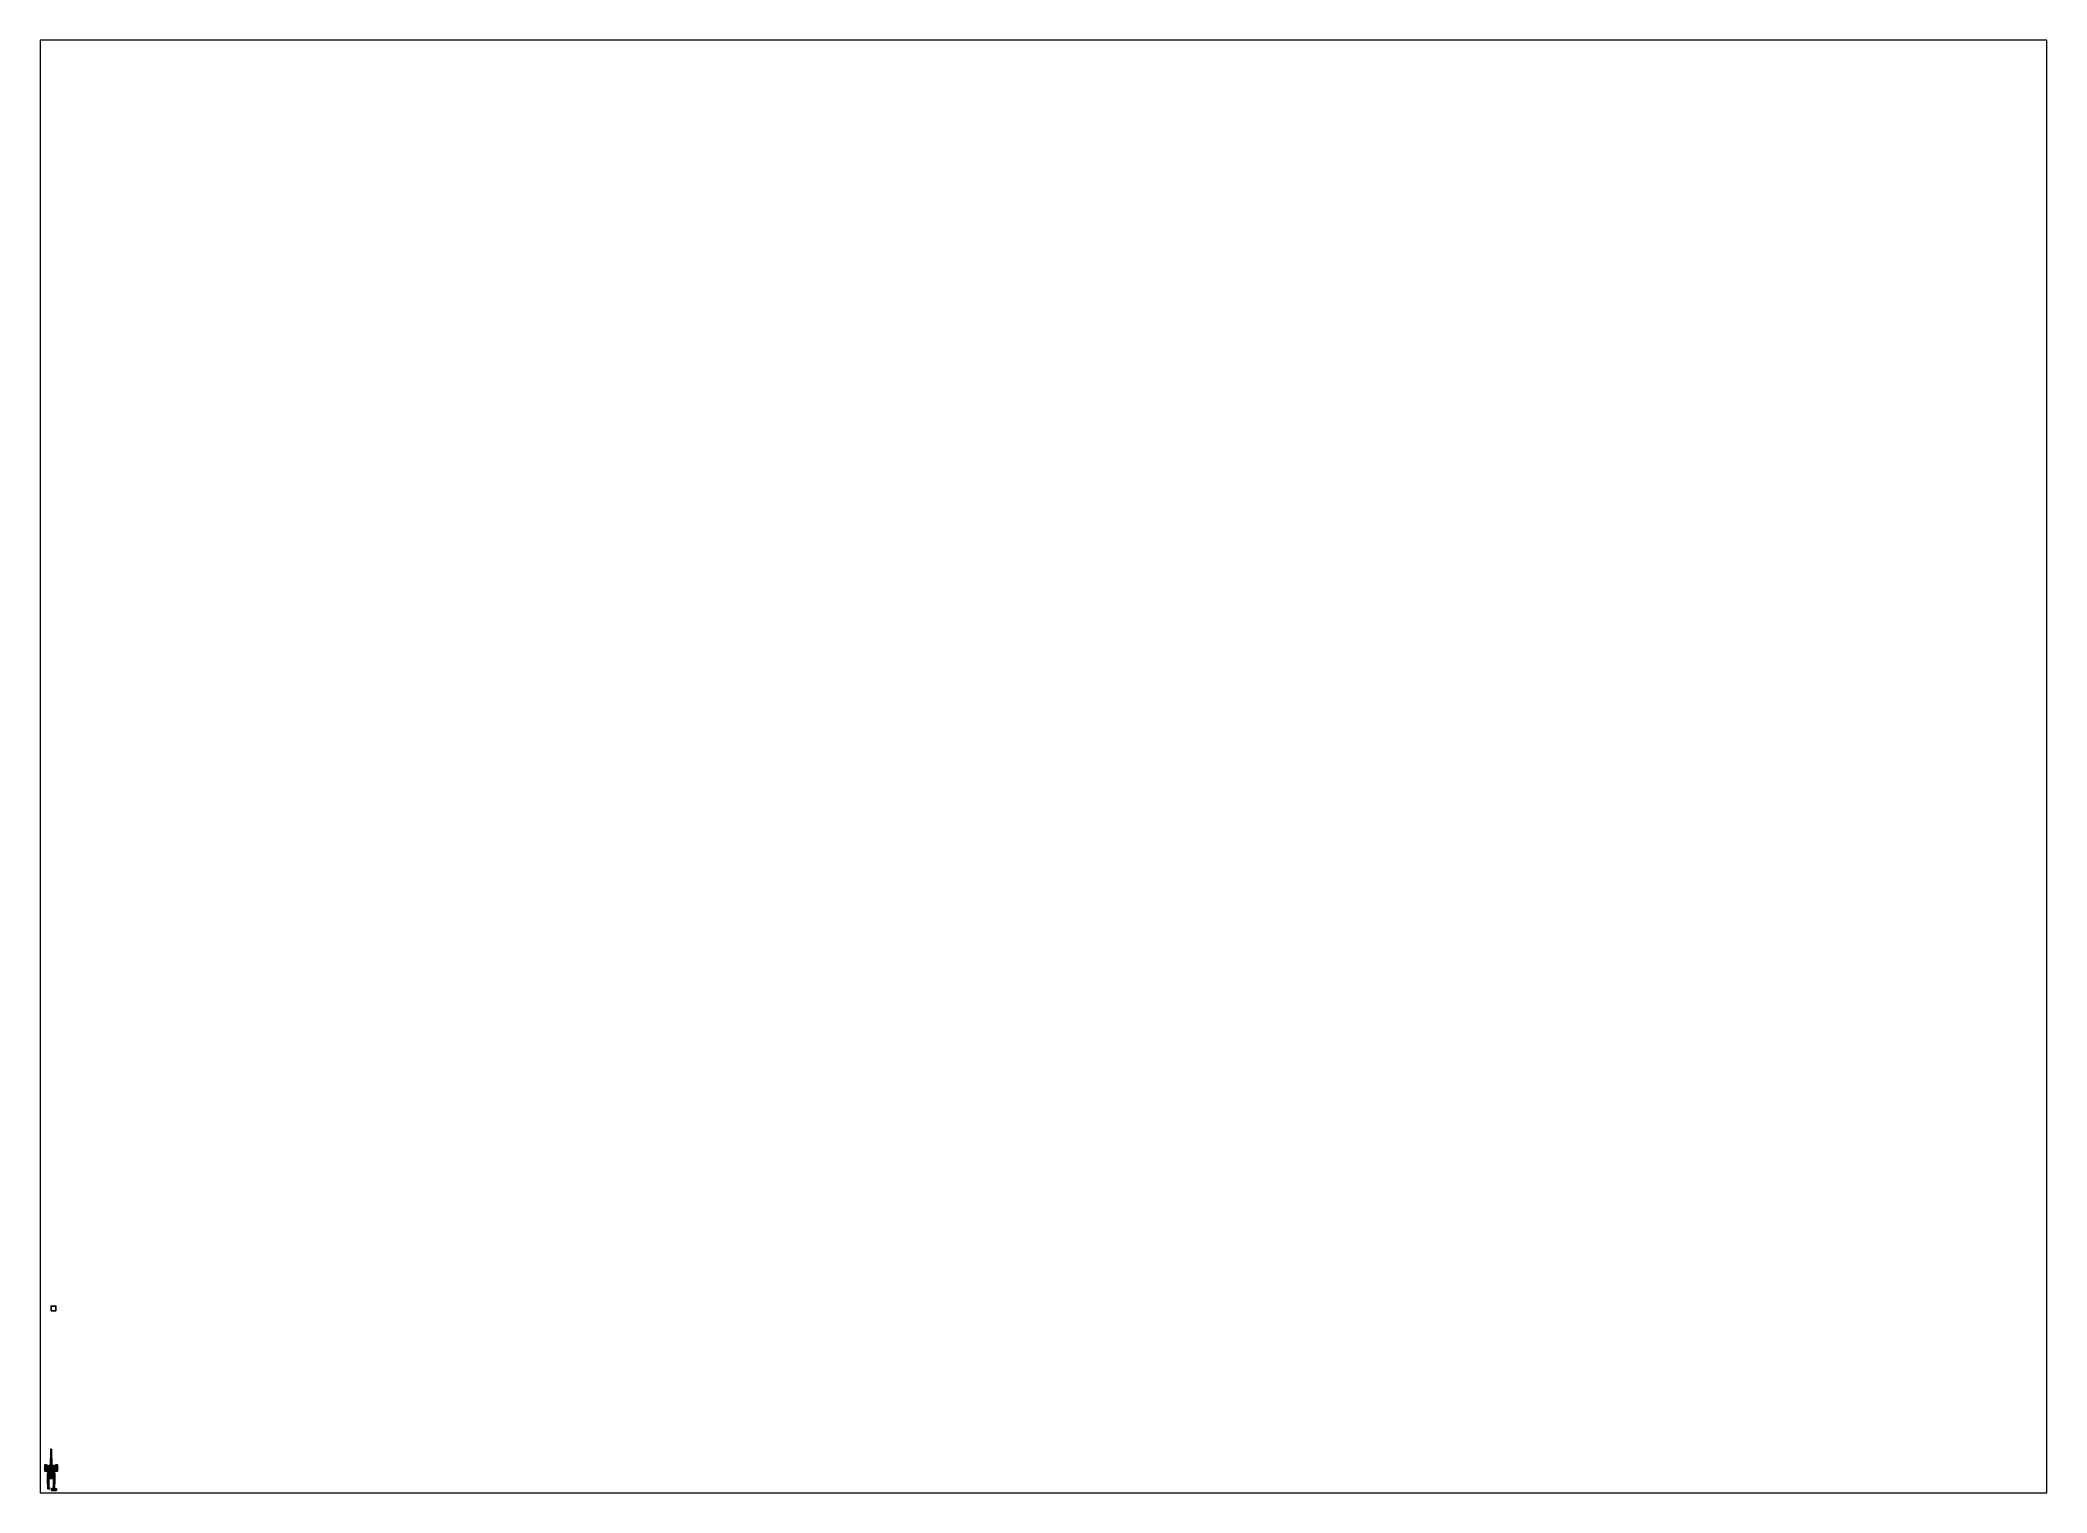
# Paper-space layout 'Layout1' of a CAD drawing. Header units: millimetres. Extents: x 28 to 251, y 20 to 181.
# The model-space entities are those that its viewports show. They can reach past a viewport. Long polylines and large blocks are cut down to what shows.
import ezdxf

# ---------------------------------------------------------------- set-up
doc = ezdxf.new("R2010")
doc.units = ezdxf.units.MM
for name, color, linetype in [('barrel', 1, 'Continuous'), ('cylinders', 3, 'Continuous'), ('cylinders_2', 6, 'Continuous'), ('limber', 2, 'Continuous'), ('limber_wheels', 4, 'Continuous'), ('sleeve', 5, 'Continuous'), ('spade', 3, 'Continuous'), ('trail1', 6, 'Continuous'), ('trail2', 6, 'Continuous'), ('trail_end1', 5, 'Continuous'), ('trail_end2', 5, 'Continuous'), ('turret', 2, 'Continuous'), ('wheels', 2, 'Continuous')]:
    doc.layers.add(name, color=color, linetype=linetype)

msp = doc.modelspace()

# ---------------------------------------------------------------- linework, layer by layer
for points in [[(1, 34.28, 1), (1, 34.28), (0, 34.28), (0, 34.28, 1)], [(1, 34.28), (1, 33.28), (0, 33.28), (0, 34.28)], [(0, 34.28), (0, 33.28), (0, 33.28, 1), (0, 34.28, 1)], [(0, 34.28, 1), (0, 33.28, 1), (1, 33.28, 1), (1, 34.28, 1)], [(1, 33.28, 1), (1, 33.28), (1, 34.28), (1, 34.28, 1)], [(0, 33.28, 1), (0, 33.28), (1, 33.28), (1, 33.28, 1)], [(-0.06, 0.44, 0.57), (-0.06, 0.45, 0.55), (-1.01, 0.45, 0.55), (-1.01, 0.44, 0.57)], [(-0.06, 0.45, 0.55), (-0.06, 0.44, 0.53), (-1.01, 0.44, 0.53), (-1.01, 0.45, 0.55)], [(-0.06, 0.42, 0.58), (-0.06, 0.44, 0.57), (-1.01, 0.44, 0.57), (-1.01, 0.42, 0.58)], [(-0.06, 0.44, 0.53), (-0.06, 0.42, 0.52), (-1.01, 0.42, 0.52), (-1.01, 0.44, 0.53)], [(-0.06, 0.4, 0.57), (-0.06, 0.42, 0.58), (-1.01, 0.42, 0.58), (-1.01, 0.4, 0.57)], [(-0.06, 0.42, 0.52), (-0.06, 0.4, 0.53), (-1.01, 0.4, 0.53), (-1.01, 0.42, 0.52)], [(-0.06, 0.39, 0.55), (-0.06, 0.4, 0.57), (-1.01, 0.4, 0.57), (-1.01, 0.39, 0.55)], [(-0.06, 0.4, 0.53), (-0.06, 0.39, 0.55), (-1.01, 0.39, 0.55), (-1.01, 0.4, 0.53)], [(-1.01, 0.1, 0.73), (-1.01, -0.1, 0.73), (-0.43, -0.1, 0.73), (-0.43, 0.1, 0.73)], [(-0.43, 0.1, 0.73), (-0.43, 0.1, 0.61), (-1.01, 0.1, 0.61), (-1.01, 0.1, 0.73)], [(-0.43, 0.1, 0.61), (-0.43, -0.1, 0.61), (-1.01, -0.1, 0.61), (-1.01, 0.1, 0.61)], [(-0.43, 0.27, 0.4), (-0.43, -0.22, 0.4), (-0.43, -0.22, 0.91), (-0.43, 0.27, 0.91)], [(0.06, 0.27, 0.51), (0.43, 0.27, 0.4), (-0.43, 0.27, 0.4), (-0.06, 0.27, 0.51)], [(0.43, 0.27, 0.4), (0.43, -0.22, 0.4), (-0.43, -0.22, 0.4), (-0.43, 0.27, 0.4)], [(-0.43, 0.27, 0.91), (-0.43, -0.22, 0.91), (0.43, -0.22, 0.91), (0.43, 0.27, 0.91)], [(-0.06, 0.27, 0.91), (-0.06, 0.27, 0.51), (-0.43, 0.27, 0.4), (-0.43, 0.27, 0.91)], [(-0.06, 0.49, 0.51), (-0.06, 0.27, 0.51), (-0.06, 0.27, 0.91), (-0.06, 0.49, 0.74)], [(0.06, 0.49, 0.74), (0.06, 0.49, 0.51), (-0.06, 0.49, 0.51), (-0.06, 0.49, 0.74)], [(0.06, 0.49, 0.51), (0.06, 0.27, 0.51), (-0.06, 0.27, 0.51), (-0.06, 0.49, 0.51)], [(-0.06, 0.49, 0.74), (-0.06, 0.27, 0.91), (0.06, 0.27, 0.91), (0.06, 0.49, 0.74)], [(0.06, 0.27, 0.91), (0.06, 0.27, 0.51), (0.06, 0.49, 0.51), (0.06, 0.49, 0.74)], [(0.42, 0.47, 0.76), (0.42, 0.48, 0.72), (0.06, 0.48, 0.72), (0.06, 0.47, 0.76)], [(0.42, 0.48, 0.72), (0.42, 0.47, 0.68), (0.06, 0.47, 0.68), (0.06, 0.48, 0.72)], [(0.42, 0.43, 0.77), (0.42, 0.47, 0.76), (0.06, 0.47, 0.76), (0.06, 0.43, 0.77)], [(0.42, 0.47, 0.68), (0.42, 0.43, 0.67), (0.06, 0.43, 0.67), (0.06, 0.47, 0.68)], [(1.01, 0.44, 0.57), (1.01, 0.45, 0.55), (0.06, 0.45, 0.55), (0.06, 0.44, 0.57)], [(1.01, 0.45, 0.55), (1.01, 0.44, 0.53), (0.06, 0.44, 0.53), (0.06, 0.45, 0.55)], [(1.01, 0.44, 0.53), (1.01, 0.42, 0.52), (0.06, 0.42, 0.52), (0.06, 0.44, 0.53)], [(1.01, 0.42, 0.58), (1.01, 0.44, 0.57), (0.06, 0.44, 0.57), (0.06, 0.42, 0.58)], [(0.42, 0.39, 0.76), (0.42, 0.43, 0.77), (0.06, 0.43, 0.77), (0.06, 0.39, 0.76)], [(0.42, 0.43, 0.67), (0.42, 0.39, 0.68), (0.06, 0.39, 0.68), (0.06, 0.43, 0.67)], [(1.01, 0.42, 0.52), (1.01, 0.4, 0.53), (0.06, 0.4, 0.53), (0.06, 0.42, 0.52)], [(1.01, 0.4, 0.57), (1.01, 0.42, 0.58), (0.06, 0.42, 0.58), (0.06, 0.4, 0.57)], [(1.01, 0.39, 0.55), (1.01, 0.4, 0.57), (0.06, 0.4, 0.57), (0.06, 0.39, 0.55)], [(1.01, 0.4, 0.53), (1.01, 0.39, 0.55), (0.06, 0.39, 0.55), (0.06, 0.4, 0.53)], [(0.42, 0.38, 0.72), (0.42, 0.39, 0.76), (0.06, 0.39, 0.76), (0.06, 0.38, 0.72)], [(0.42, 0.39, 0.68), (0.42, 0.38, 0.72), (0.06, 0.38, 0.72), (0.06, 0.39, 0.68)], [(0.43, 0.27, 0.91), (0.43, 0.27, 0.4), (0.06, 0.27, 0.51), (0.06, 0.27, 0.91)], [(0.42, 0.39, 0.76), (0.42, 0.48, 0.72), (0.42, 0.47, 0.76), (0.42, 0.43, 0.77)], [(0.42, 0.38, 0.72), (0.42, 0.47, 0.68), (0.42, 0.48, 0.72), (0.42, 0.39, 0.76)], [(0.42, 0.39, 0.68), (0.42, 0.43, 0.67), (0.42, 0.47, 0.68), (0.42, 0.38, 0.72)], [(0.49, 0.43, 0.73), (0.49, 0.44, 0.72), (0.42, 0.44, 0.72), (0.42, 0.43, 0.73)], [(0.49, 0.44, 0.72), (0.49, 0.43, 0.71), (0.42, 0.43, 0.71), (0.42, 0.44, 0.72)], [(0.49, 0.42, 0.72), (0.49, 0.43, 0.73), (0.42, 0.43, 0.73), (0.42, 0.42, 0.72)], [(0.49, 0.43, 0.71), (0.49, 0.42, 0.72), (0.42, 0.42, 0.72), (0.42, 0.43, 0.71)], [(0.43, -0.22, 0.91), (0.43, -0.22, 0.4), (0.43, 0.27, 0.4), (0.43, 0.27, 0.91)], [(1.01, 0.1, 0.73), (1.01, 0.1, 0.61), (0.43, 0.1, 0.61), (0.43, 0.1, 0.73)], [(1.01, 0.1, 0.61), (1.01, -0.1, 0.61), (0.43, -0.1, 0.61), (0.43, 0.1, 0.61)], [(0.43, 0.1, 0.73), (0.43, -0.1, 0.73), (1.01, -0.1, 0.73), (1.01, 0.1, 0.73)], [(0.49, 0.52, 0.63), (0.48, 0.51, 0.64), (0.48, 0.55, 0.72), (0.49, 0.56, 0.72)], [(0.49, 0.56, 0.72), (0.48, 0.55, 0.72), (0.48, 0.51, 0.8), (0.49, 0.52, 0.81)], [(0.49, 0.32, 0.71), (0.48, 0.31, 0.72), (0.48, 0.55, 0.72), (0.49, 0.54, 0.71)], [(0.48, 0.31, 0.72), (0.49, 0.32, 0.73), (0.49, 0.54, 0.73), (0.48, 0.55, 0.72)], [(0.48, 0.51, 0.64), (0.49, 0.51, 0.64), (0.49, 0.54, 0.71), (0.48, 0.55, 0.72)], [(0.48, 0.55, 0.72), (0.49, 0.54, 0.73), (0.49, 0.51, 0.8), (0.48, 0.51, 0.8)], [(0.49, 0.43, 0.59), (0.48, 0.43, 0.6), (0.48, 0.51, 0.64), (0.49, 0.52, 0.63)], [(0.49, 0.52, 0.81), (0.48, 0.51, 0.8), (0.48, 0.43, 0.84), (0.49, 0.43, 0.85)], [(0.48, 0.43, 0.6), (0.49, 0.44, 0.61), (0.49, 0.51, 0.64), (0.48, 0.51, 0.64)], [(0.48, 0.51, 0.8), (0.49, 0.51, 0.8), (0.49, 0.44, 0.83), (0.48, 0.43, 0.84)], [(0.49, 0.44, 0.61), (0.48, 0.43, 0.6), (0.48, 0.43, 0.84), (0.49, 0.44, 0.83)], [(0.48, 0.43, 0.6), (0.49, 0.42, 0.61), (0.49, 0.42, 0.83), (0.48, 0.43, 0.84)], [(0.48, 0.35, 0.64), (0.49, 0.35, 0.64), (0.49, 0.42, 0.61), (0.48, 0.43, 0.6)], [(0.49, 0.34, 0.63), (0.48, 0.35, 0.64), (0.48, 0.43, 0.6), (0.49, 0.43, 0.59)], [(0.48, 0.43, 0.84), (0.49, 0.42, 0.83), (0.49, 0.35, 0.8), (0.48, 0.35, 0.8)], [(0.49, 0.43, 0.85), (0.48, 0.43, 0.84), (0.48, 0.35, 0.8), (0.49, 0.34, 0.81)], [(0.48, 0.31, 0.72), (0.49, 0.32, 0.71), (0.49, 0.35, 0.64), (0.48, 0.35, 0.64)], [(0.49, 0.3, 0.72), (0.48, 0.31, 0.72), (0.48, 0.35, 0.64), (0.49, 0.34, 0.63)], [(0.48, 0.35, 0.8), (0.49, 0.35, 0.8), (0.49, 0.32, 0.73), (0.48, 0.31, 0.72)], [(0.49, 0.34, 0.81), (0.48, 0.35, 0.8), (0.48, 0.31, 0.72), (0.49, 0.3, 0.72)], [(0.5, 0.51, 0.64), (0.49, 0.52, 0.63), (0.49, 0.56, 0.72), (0.5, 0.55, 0.72)], [(0.5, 0.55, 0.72), (0.49, 0.56, 0.72), (0.49, 0.52, 0.81), (0.5, 0.51, 0.8)], [(0.56, 0.55, 0.73), (0.56, 0.56, 0.72), (0.49, 0.56, 0.72), (0.49, 0.55, 0.73)], [(0.56, 0.56, 0.72), (0.56, 0.55, 0.71), (0.49, 0.55, 0.71), (0.49, 0.56, 0.72)], [(0.5, 0.31, 0.72), (0.49, 0.32, 0.71), (0.49, 0.54, 0.71), (0.5, 0.55, 0.72)], [(0.49, 0.32, 0.73), (0.5, 0.31, 0.72), (0.5, 0.55, 0.72), (0.49, 0.54, 0.73)], [(0.49, 0.51, 0.64), (0.5, 0.51, 0.64), (0.5, 0.55, 0.72), (0.49, 0.54, 0.71)], [(0.49, 0.54, 0.73), (0.5, 0.55, 0.72), (0.5, 0.51, 0.8), (0.49, 0.51, 0.8)], [(0.56, 0.54, 0.72), (0.56, 0.55, 0.73), (0.49, 0.55, 0.73), (0.49, 0.54, 0.72)], [(0.56, 0.55, 0.71), (0.56, 0.54, 0.72), (0.49, 0.54, 0.72), (0.49, 0.55, 0.71)], [(0.5, 0.43, 0.6), (0.49, 0.43, 0.59), (0.49, 0.52, 0.63), (0.5, 0.51, 0.64)], [(0.5, 0.51, 0.8), (0.49, 0.52, 0.81), (0.49, 0.43, 0.85), (0.5, 0.43, 0.84)], [(0.49, 0.44, 0.61), (0.5, 0.43, 0.6), (0.5, 0.51, 0.64), (0.49, 0.51, 0.64)], [(0.49, 0.51, 0.8), (0.5, 0.51, 0.8), (0.5, 0.43, 0.84), (0.49, 0.44, 0.83)], [(0.5, 0.43, 0.6), (0.49, 0.44, 0.61), (0.49, 0.44, 0.83), (0.5, 0.43, 0.84)], [(0.49, 0.42, 0.61), (0.5, 0.43, 0.6), (0.5, 0.43, 0.84), (0.49, 0.42, 0.83)], [(0.49, 0.35, 0.64), (0.5, 0.35, 0.64), (0.5, 0.43, 0.6), (0.49, 0.42, 0.61)], [(0.5, 0.35, 0.64), (0.49, 0.34, 0.63), (0.49, 0.43, 0.59), (0.5, 0.43, 0.6)], [(0.49, 0.42, 0.83), (0.5, 0.43, 0.84), (0.5, 0.35, 0.8), (0.49, 0.35, 0.8)], [(0.5, 0.43, 0.84), (0.49, 0.43, 0.85), (0.49, 0.34, 0.81), (0.5, 0.35, 0.8)], [(0.49, 0.32, 0.71), (0.5, 0.31, 0.72), (0.5, 0.35, 0.64), (0.49, 0.35, 0.64)], [(0.5, 0.31, 0.72), (0.49, 0.3, 0.72), (0.49, 0.34, 0.63), (0.5, 0.35, 0.64)], [(0.49, 0.35, 0.8), (0.5, 0.35, 0.8), (0.5, 0.31, 0.72), (0.49, 0.32, 0.73)], [(0.5, 0.35, 0.8), (0.49, 0.34, 0.81), (0.49, 0.3, 0.72), (0.5, 0.31, 0.72)], [(0.56, 0.54, 0.72), (0.56, 0.55, 0.71), (0.56, 0.56, 0.72), (0.56, 0.55, 0.73)], [(-1.01, -0.1, 0.73), (-1.01, -0.1, 0.61), (-0.43, -0.1, 0.61), (-0.43, -0.1, 0.73)], [(-0.43, -0.22, 0.82), (-0.43, -0.22, 0.49), (-0.66, -0.3, 0.49), (-0.66, -0.3, 0.82)], [(-0.43, -0.22, 0.82), (-0.66, -0.3, 0.82), (-0.53, -0.45, 0.82), (-0.3, -0.41, 0.82)], [(-0.66, -0.3, 0.49), (-0.43, -0.22, 0.49), (-0.3, -0.41, 0.49), (-0.53, -0.45, 0.49)], [(-0.66, -0.3, 0.82), (-0.66, -0.3, 0.49), (-0.66, -0.45, 0.49), (-0.66, -0.45, 0.82)], [(-0.66, -0.3, 0.82), (-0.66, -0.45, 0.82), (-0.66, -0.45, 0.82), (-0.53, -0.45, 0.82)], [(-0.66, -0.45, 0.49), (-0.66, -0.3, 0.49), (-0.53, -0.45, 0.49), (-0.66, -0.45, 0.49)], [(-0.66, -0.45, 0.82), (-0.66, -0.45, 0.49), (-0.53, -0.45, 0.49), (-0.53, -0.45, 0.82)], [(-0.53, -0.45, 0.82), (-0.53, -0.45, 0.49), (-0.3, -0.41, 0.49), (-0.3, -0.41, 0.82)], [(-0.43, -0.22, 0.91), (-0.43, -0.22, 0.82), (-0.3, -0.41, 0.82), (-0.3, -0.41, 0.91)], [(-0.43, -0.22, 0.49), (-0.43, -0.22, 0.4), (-0.3, -0.41, 0.4), (-0.3, -0.41, 0.49)], [(-0.43, -0.22, 0.91), (-0.3, -0.41, 0.91), (0.3, -0.41, 0.91), (0.43, -0.22, 0.91)], [(-0.3, -0.41, 0.4), (-0.43, -0.22, 0.4), (0.43, -0.22, 0.4), (0.3, -0.41, 0.4)], [(-0.3, -0.41, 0.91), (-0.3, -0.41, 0.4), (0.3, -0.41, 0.4), (0.3, -0.41, 0.91)], [(0.43, -0.22, 0.82), (0.43, -0.22, 0.91), (0.3, -0.41, 0.91), (0.3, -0.41, 0.82)], [(0.43, -0.22, 0.4), (0.43, -0.22, 0.49), (0.3, -0.41, 0.49), (0.3, -0.41, 0.4)], [(0.66, -0.3, 0.82), (0.43, -0.22, 0.82), (0.3, -0.41, 0.82), (0.53, -0.45, 0.82)], [(0.43, -0.22, 0.49), (0.66, -0.3, 0.49), (0.53, -0.45, 0.49), (0.3, -0.41, 0.49)], [(0.53, -0.45, 0.49), (0.53, -0.45, 0.82), (0.3, -0.41, 0.82), (0.3, -0.41, 0.49)], [(0.43, -0.1, 0.73), (0.43, -0.1, 0.61), (1.01, -0.1, 0.61), (1.01, -0.1, 0.73)], [(0.43, -0.22, 0.49), (0.43, -0.22, 0.82), (0.66, -0.3, 0.82), (0.66, -0.3, 0.49)], [(0.66, -0.45, 0.82), (0.66, -0.3, 0.82), (0.53, -0.45, 0.82), (0.66, -0.45, 0.82)], [(0.66, -0.3, 0.49), (0.66, -0.45, 0.49), (0.66, -0.45, 0.49), (0.53, -0.45, 0.49)], [(0.66, -0.45, 0.49), (0.66, -0.45, 0.82), (0.53, -0.45, 0.82), (0.53, -0.45, 0.49)], [(0.66, -0.3, 0.49), (0.66, -0.3, 0.82), (0.66, -0.45, 0.82), (0.66, -0.45, 0.49)]]:
    msp.add_3dface(points)
at = {"layer": 'barrel'}
for points in [[(-0.08, 2, 1.64), (-0.11, 2, 1.56), (-0.13, 0.27, 1.56), (-0.09, 0.27, 1.65)], [(-0.11, 2, 1.56), (-0.08, 2, 1.48), (-0.09, 0.27, 1.47), (-0.13, 0.27, 1.56)], [(-0.09, 0.27, 1.65), (-0.13, 0.27, 1.56), (-0.13, -0.56, 1.56), (-0.09, -0.56, 1.65)], [(-0.13, 0.27, 1.56), (-0.09, 0.27, 1.47), (-0.09, -0.56, 1.47), (-0.13, -0.56, 1.56)], [(-0.06, 2, 1.62), (-0.09, 2, 1.56), (-0.11, 2, 1.56), (-0.08, 2, 1.64)], [(-0.09, 2, 1.56), (-0.06, 2, 1.5), (-0.08, 2, 1.48), (-0.11, 2, 1.56)], [(-0.06, 3.98, 1.62), (-0.09, 3.98, 1.56), (-0.09, 2, 1.56), (-0.06, 2, 1.62)], [(-0.09, 3.98, 1.56), (-0.06, 3.98, 1.5), (-0.06, 2, 1.5), (-0.09, 2, 1.56)], [(0.06, 3.98, 1.62), (-0.09, 3.98, 1.56), (-0.06, 3.98, 1.62), (0, 3.98, 1.65)], [(0, 2, 1.67), (-0.08, 2, 1.64), (-0.09, 0.27, 1.65), (0, 0.27, 1.69)], [(-0.08, 2, 1.48), (0, 2, 1.45), (0, 0.27, 1.43), (-0.09, 0.27, 1.47)], [(0, 0.27, 1.69), (-0.09, 0.27, 1.65), (-0.09, -0.56, 1.65), (0, -0.56, 1.69)], [(-0.09, 0.27, 1.47), (0, 0.27, 1.43), (0, -0.56, 1.43), (-0.09, -0.56, 1.47)], [(0.09, 3.98, 1.56), (-0.06, 3.98, 1.5), (-0.09, 3.98, 1.56), (0.06, 3.98, 1.62)], [(0, 2, 1.65), (-0.06, 2, 1.62), (-0.08, 2, 1.64), (0, 2, 1.67)], [(-0.06, 2, 1.5), (0, 2, 1.47), (0, 2, 1.45), (-0.08, 2, 1.48)], [(0, 3.98, 1.65), (-0.06, 3.98, 1.62), (-0.06, 2, 1.62), (0, 2, 1.65)], [(-0.06, 3.98, 1.5), (0, 3.98, 1.47), (0, 2, 1.47), (-0.06, 2, 1.5)], [(0.06, 3.98, 1.5), (0, 3.98, 1.47), (-0.06, 3.98, 1.5), (0.09, 3.98, 1.56)], [(-0.01, 0.21, 1.86), (-0.02, 0.21, 1.85), (-0.02, -0.79, 1.85), (-0.01, -0.79, 1.86)], [(-0.02, 0.21, 1.85), (-0.01, 0.21, 1.84), (-0.01, -0.79, 1.84), (-0.02, -0.79, 1.85)], [(-0.01, 0.21, 1.21), (-0.02, 0.21, 1.2), (-0.02, -0.79, 1.2), (-0.01, -0.79, 1.21)], [(-0.02, 0.21, 1.2), (-0.01, 0.21, 1.19), (-0.01, -0.79, 1.19), (-0.02, -0.79, 1.2)], [(0, 0.21, 1.87), (-0.01, 0.21, 1.86), (-0.01, -0.79, 1.86), (0, -0.79, 1.87)], [(-0.01, 0.21, 1.84), (0, 0.21, 1.83), (0, -0.79, 1.83), (-0.01, -0.79, 1.84)], [(0, 0.21, 1.22), (-0.01, 0.21, 1.21), (-0.01, -0.79, 1.21), (0, -0.79, 1.22)], [(-0.01, 0.21, 1.19), (0, 0.21, 1.18), (0, -0.79, 1.18), (-0.01, -0.79, 1.19)], [(0.06, 3.98, 1.62), (0, 3.98, 1.65), (0, 2, 1.65), (0.06, 2, 1.62)], [(0, 3.98, 1.47), (0.06, 3.98, 1.5), (0.06, 2, 1.5), (0, 2, 1.47)], [(0.08, 2, 1.64), (0, 2, 1.67), (0, 0.27, 1.69), (0.09, 0.27, 1.65)], [(0, 2, 1.45), (0.08, 2, 1.48), (0.09, 0.27, 1.47), (0, 0.27, 1.43)], [(0, 2, 1.47), (0.06, 2, 1.5), (0.08, 2, 1.48), (0, 2, 1.45)], [(0.06, 2, 1.62), (0, 2, 1.65), (0, 2, 1.67), (0.08, 2, 1.64)], [(0.09, 0.27, 1.65), (0, 0.27, 1.69), (0, -0.56, 1.69), (0.09, -0.56, 1.65)], [(0, 0.27, 1.43), (0.09, 0.27, 1.47), (0.09, -0.56, 1.47), (0, -0.56, 1.43)], [(0.01, 0.21, 1.86), (0, 0.21, 1.87), (0, -0.79, 1.87), (0.01, -0.79, 1.86)], [(0, 0.21, 1.83), (0.01, 0.21, 1.84), (0.01, -0.79, 1.84), (0, -0.79, 1.83)], [(0.01, 0.21, 1.21), (0, 0.21, 1.22), (0, -0.79, 1.22), (0.01, -0.79, 1.21)], [(0, 0.21, 1.18), (0.01, 0.21, 1.19), (0.01, -0.79, 1.19), (0, -0.79, 1.18)], [(0.02, 0.21, 1.85), (0.01, 0.21, 1.86), (0.01, -0.79, 1.86), (0.02, -0.79, 1.85)], [(0.01, 0.21, 1.84), (0.02, 0.21, 1.85), (0.02, -0.79, 1.85), (0.01, -0.79, 1.84)], [(0.02, 0.21, 1.2), (0.01, 0.21, 1.21), (0.01, -0.79, 1.21), (0.02, -0.79, 1.2)], [(0.01, 0.21, 1.19), (0.02, 0.21, 1.2), (0.02, -0.79, 1.2), (0.01, -0.79, 1.19)], [(0.09, 3.98, 1.56), (0.06, 3.98, 1.62), (0.06, 2, 1.62), (0.09, 2, 1.56)], [(0.06, 3.98, 1.5), (0.09, 3.98, 1.56), (0.09, 2, 1.56), (0.06, 2, 1.5)], [(0.06, 2, 1.5), (0.09, 2, 1.56), (0.11, 2, 1.56), (0.08, 2, 1.48)], [(0.09, 2, 1.56), (0.06, 2, 1.62), (0.08, 2, 1.64), (0.11, 2, 1.56)], [(0.11, 2, 1.56), (0.08, 2, 1.64), (0.09, 0.27, 1.65), (0.13, 0.27, 1.56)], [(0.08, 2, 1.48), (0.11, 2, 1.56), (0.13, 0.27, 1.56), (0.09, 0.27, 1.47)], [(0.13, 0.27, 1.56), (0.09, 0.27, 1.65), (0.09, -0.56, 1.65), (0.13, -0.56, 1.56)], [(0.09, 0.27, 1.47), (0.13, 0.27, 1.56), (0.13, -0.56, 1.56), (0.09, -0.56, 1.47)], [(-0.22, -0.56, 1.39), (-0.22, -0.79, 1.35), (-0.22, -0.79, 1.71), (-0.22, -0.56, 1.68)], [(-0.2, -0.56, 1.37), (-0.2, -0.79, 1.33), (-0.22, -0.79, 1.35), (-0.22, -0.56, 1.39)], [(-0.2, -0.56, 1.7), (-0.2, -0.56, 1.37), (-0.22, -0.56, 1.39), (-0.22, -0.56, 1.68)], [(-0.22, -0.56, 1.68), (-0.22, -0.79, 1.71), (-0.2, -0.79, 1.73), (-0.2, -0.56, 1.7)], [(-0.22, -0.79, 1.35), (-0.22, -1.19, 1.35), (-0.22, -1.19, 1.71), (-0.22, -0.79, 1.71)], [(-0.2, -0.79, 1.33), (-0.2, -1.19, 1.33), (-0.22, -1.19, 1.35), (-0.22, -0.79, 1.35)], [(-0.22, -0.79, 1.71), (-0.22, -1.19, 1.71), (-0.2, -1.19, 1.73), (-0.2, -0.79, 1.73)], [(-0.22, -1.19, 1.71), (-0.2, -1.2, 1.71), (-0.2, -1.19, 1.73)], [(-0.22, -1.19, 1.71), (-0.22, -1.19, 1.35), (-0.2, -1.2, 1.35), (-0.2, -1.2, 1.71)], [(-0.22, -1.19, 1.35), (-0.2, -1.19, 1.33), (-0.2, -1.19, 1.33), (-0.2, -1.2, 1.35)], [(0.2, -0.56, 1.7), (0.2, -0.56, 1.37), (-0.2, -0.56, 1.37), (-0.2, -0.56, 1.7)], [(0.2, -0.56, 1.37), (0.2, -0.79, 1.33), (-0.2, -0.79, 1.33), (-0.2, -0.56, 1.37)], [(-0.2, -0.56, 1.7), (-0.2, -0.79, 1.73), (0.2, -0.79, 1.73), (0.2, -0.56, 1.7)], [(0.2, -0.79, 1.33), (0.2, -1.19, 1.33), (-0.2, -1.19, 1.33), (-0.2, -0.79, 1.33)], [(-0.2, -0.79, 1.73), (-0.2, -1.19, 1.73), (0.2, -1.19, 1.73), (0.2, -0.79, 1.73)], [(0.2, -1.19, 1.33), (0.2, -1.2, 1.35), (-0.2, -1.2, 1.35), (-0.2, -1.19, 1.33)], [(-0.2, -1.19, 1.73), (-0.2, -1.2, 1.71), (0.2, -1.2, 1.71), (0.2, -1.19, 1.73)], [(-0.2, -1.2, 1.71), (-0.2, -1.2, 1.35), (0.2, -1.2, 1.35), (0.2, -1.2, 1.71)], [(-0.05, -0.79, 1.73), (-0.05, -0.88, 1.73), (-0.05, -0.88, 1.88), (-0.05, -0.79, 1.88)], [(-0.05, -0.79, 1.88), (-0.05, -0.88, 1.88), (0.05, -0.88, 1.88), (0.05, -0.79, 1.88)], [(0.05, -0.79, 1.88), (0.05, -0.79, 1.73), (-0.05, -0.79, 1.73), (-0.05, -0.79, 1.88)], [(-0.04, -0.79, 1.92), (-0.05, -0.79, 1.88), (-0.05, -0.88, 1.88), (-0.04, -0.88, 1.92)], [(-0.05, -0.79, 1.11), (-0.05, -0.88, 1.11), (-0.05, -0.88, 1.33), (-0.05, -0.79, 1.33)], [(0.05, -0.79, 1.33), (0.05, -0.79, 1.11), (-0.05, -0.79, 1.11), (-0.05, -0.79, 1.33)], [(0.05, -0.79, 1.11), (0.05, -0.88, 1.11), (-0.05, -0.88, 1.11), (-0.05, -0.79, 1.11)], [(0.04, -0.79, 1.92), (0.05, -0.79, 1.88), (-0.05, -0.79, 1.88), (-0.04, -0.79, 1.92)], [(-0.05, -0.88, 1.88), (-0.05, -0.88, 1.73), (0.05, -0.88, 1.73), (0.05, -0.88, 1.88)], [(-0.05, -0.88, 1.33), (-0.05, -0.88, 1.11), (0.05, -0.88, 1.11), (0.05, -0.88, 1.33)], [(-0.04, -0.88, 1.92), (-0.05, -0.88, 1.88), (0.05, -0.88, 1.88), (0.04, -0.88, 1.92)], [(0, -0.79, 1.93), (-0.04, -0.79, 1.92), (-0.04, -0.88, 1.92), (0, -0.88, 1.93)], [(0, -0.79, 1.93), (0.04, -0.79, 1.92), (-0.04, -0.79, 1.92), (0, -0.79, 1.93)], [(0, -0.88, 1.93), (-0.04, -0.88, 1.92), (0.04, -0.88, 1.92), (0, -0.88, 1.93)], [(0.04, -0.79, 1.92), (0, -0.79, 1.93), (0, -0.88, 1.93), (0.04, -0.88, 1.92)], [(0.05, -0.79, 1.88), (0.04, -0.79, 1.92), (0.04, -0.88, 1.92), (0.05, -0.88, 1.88)], [(0.05, -0.88, 1.88), (0.05, -0.88, 1.73), (0.05, -0.79, 1.73), (0.05, -0.79, 1.88)], [(0.05, -0.88, 1.33), (0.05, -0.88, 1.11), (0.05, -0.79, 1.11), (0.05, -0.79, 1.33)], [(0.22, -0.56, 1.39), (0.22, -0.79, 1.35), (0.2, -0.79, 1.33), (0.2, -0.56, 1.37)], [(0.2, -0.56, 1.37), (0.2, -0.56, 1.7), (0.22, -0.56, 1.68), (0.22, -0.56, 1.39)], [(0.2, -0.56, 1.7), (0.2, -0.79, 1.73), (0.22, -0.79, 1.71), (0.22, -0.56, 1.68)], [(0.22, -0.79, 1.35), (0.22, -1.19, 1.35), (0.2, -1.19, 1.33), (0.2, -0.79, 1.33)], [(0.2, -0.79, 1.73), (0.2, -1.19, 1.73), (0.22, -1.19, 1.71), (0.22, -0.79, 1.71)], [(0.2, -1.2, 1.71), (0.2, -1.2, 1.35), (0.22, -1.19, 1.35), (0.22, -1.19, 1.71)], [(0.2, -1.2, 1.35), (0.2, -1.19, 1.33), (0.2, -1.19, 1.33), (0.22, -1.19, 1.35)], [(0.2, -1.19, 1.73), (0.2, -1.2, 1.71), (0.22, -1.19, 1.71), (0.2, -1.19, 1.73)], [(0.22, -0.56, 1.68), (0.22, -0.79, 1.71), (0.22, -0.79, 1.35), (0.22, -0.56, 1.39)], [(0.22, -0.79, 1.71), (0.22, -1.19, 1.71), (0.22, -1.19, 1.35), (0.22, -0.79, 1.35)]]:
    msp.add_3dface(points, dxfattribs=at)
at = {"layer": 'cylinders'}
for points in [[(-0.33, 0.51, 1.06), (-0.34, 0.49, 1.06), (-0.43, 0.49, 1.06), (-0.39, 0.57, 1.06)], [(-0.39, 0.57, 1.73), (-0.43, 0.49, 1.73), (-0.36, 0.49, 1.73), (-0.35, 0.53, 1.73)], [(-0.39, 0.57, 1.06), (-0.43, 0.49, 1.06), (-0.43, 0.49, 1.73), (-0.39, 0.57, 1.73)], [(-0.34, 0.49, 1.06), (-0.33, 0.47, 1.06), (-0.39, 0.41, 1.06), (-0.43, 0.49, 1.06)], [(-0.43, 0.49, 1.73), (-0.39, 0.41, 1.73), (-0.35, 0.45, 1.73), (-0.36, 0.49, 1.73)], [(-0.43, 0.49, 1.06), (-0.39, 0.41, 1.06), (-0.39, 0.41, 1.73), (-0.43, 0.49, 1.73)], [(-0.31, 0.52, 1.06), (-0.33, 0.51, 1.06), (-0.39, 0.57, 1.06), (-0.31, 0.61, 1.06)], [(-0.31, 0.61, 1.73), (-0.39, 0.57, 1.73), (-0.35, 0.53, 1.73), (-0.31, 0.54, 1.73)], [(-0.31, 0.61, 1.06), (-0.39, 0.57, 1.06), (-0.39, 0.57, 1.73), (-0.31, 0.61, 1.73)], [(-0.33, 0.47, 1.06), (-0.31, 0.46, 1.06), (-0.31, 0.37, 1.06), (-0.39, 0.41, 1.06)], [(-0.39, 0.41, 1.73), (-0.31, 0.37, 1.73), (-0.31, 0.44, 1.73), (-0.35, 0.45, 1.73)], [(-0.39, 0.41, 1.06), (-0.31, 0.37, 1.06), (-0.31, 0.37, 1.73), (-0.39, 0.41, 1.73)], [(-0.36, 0.49, 1.74), (-0.27, 0.53, 1.74), (-0.31, 0.54, 1.74), (-0.35, 0.53, 1.74)], [(-0.35, 0.45, 1.74), (-0.26, 0.49, 1.74), (-0.27, 0.53, 1.74), (-0.36, 0.49, 1.74)], [(-0.35, 0.53, 1.73), (-0.36, 0.49, 1.73), (-0.36, 0.49, 1.74), (-0.35, 0.53, 1.74)], [(-0.36, 0.49, 1.73), (-0.35, 0.45, 1.73), (-0.35, 0.45, 1.74), (-0.36, 0.49, 1.74)], [(-0.31, 0.54, 1.73), (-0.35, 0.53, 1.73), (-0.35, 0.53, 1.74), (-0.31, 0.54, 1.74)], [(-0.31, 0.44, 1.74), (-0.27, 0.45, 1.74), (-0.26, 0.49, 1.74), (-0.35, 0.45, 1.74)], [(-0.35, 0.45, 1.73), (-0.31, 0.44, 1.73), (-0.31, 0.44, 1.74), (-0.35, 0.45, 1.74)], [(-0.33, 0.51, 1), (-0.34, 0.49, 1), (-0.34, 0.49, 1.06), (-0.33, 0.51, 1.06)], [(-0.34, 0.49, 1), (-0.33, 0.47, 1), (-0.33, 0.47, 1.06), (-0.34, 0.49, 1.06)], [(-0.31, 0.52, 1), (-0.33, 0.51, 1), (-0.33, 0.51, 1.06), (-0.31, 0.52, 1.06)], [(-0.33, 0.47, 1), (-0.31, 0.46, 1), (-0.31, 0.46, 1.06), (-0.33, 0.47, 1.06)], [(-0.29, 0.51, 1.06), (-0.31, 0.52, 1.06), (-0.31, 0.61, 1.06), (-0.23, 0.57, 1.06)], [(-0.23, 0.57, 1.73), (-0.31, 0.61, 1.73), (-0.31, 0.54, 1.73), (-0.27, 0.53, 1.73)], [(-0.23, 0.57, 1.06), (-0.31, 0.61, 1.06), (-0.31, 0.61, 1.73), (-0.23, 0.57, 1.73)], [(-0.27, 0.53, 1.73), (-0.31, 0.54, 1.73), (-0.31, 0.54, 1.74), (-0.27, 0.53, 1.74)], [(-0.29, 0.51, 1), (-0.31, 0.52, 1), (-0.31, 0.52, 1.06), (-0.29, 0.51, 1.06)], [(-0.31, 0.46, 1), (-0.29, 0.47, 1), (-0.29, 0.47, 1.06), (-0.31, 0.46, 1.06)], [(-0.31, 0.46, 1.06), (-0.29, 0.47, 1.06), (-0.23, 0.41, 1.06), (-0.31, 0.37, 1.06)], [(-0.31, 0.37, 1.73), (-0.23, 0.41, 1.73), (-0.27, 0.45, 1.73), (-0.31, 0.44, 1.73)], [(-0.31, 0.44, 1.73), (-0.27, 0.45, 1.73), (-0.27, 0.45, 1.74), (-0.31, 0.44, 1.74)], [(-0.31, 0.37, 1.06), (-0.23, 0.41, 1.06), (-0.23, 0.41, 1.73), (-0.31, 0.37, 1.73)], [(-0.28, 0.49, 1.06), (-0.29, 0.51, 1.06), (-0.23, 0.57, 1.06), (-0.19, 0.49, 1.06)], [(-0.28, 0.49, 1), (-0.29, 0.51, 1), (-0.29, 0.51, 1.06), (-0.28, 0.49, 1.06)], [(-0.29, 0.47, 1), (-0.28, 0.49, 1), (-0.28, 0.49, 1.06), (-0.29, 0.47, 1.06)], [(-0.29, 0.47, 1.06), (-0.28, 0.49, 1.06), (-0.19, 0.49, 1.06), (-0.23, 0.41, 1.06)], [(-0.19, 0.49, 1.73), (-0.23, 0.57, 1.73), (-0.27, 0.53, 1.73), (-0.26, 0.49, 1.73)], [(-0.26, 0.49, 1.73), (-0.27, 0.53, 1.73), (-0.27, 0.53, 1.74), (-0.26, 0.49, 1.74)], [(-0.23, 0.41, 1.73), (-0.19, 0.49, 1.73), (-0.26, 0.49, 1.73), (-0.27, 0.45, 1.73)], [(-0.27, 0.45, 1.73), (-0.26, 0.49, 1.73), (-0.26, 0.49, 1.74), (-0.27, 0.45, 1.74)], [(-0.19, 0.49, 1.06), (-0.23, 0.57, 1.06), (-0.23, 0.57, 1.73), (-0.19, 0.49, 1.73)], [(-0.23, 0.41, 1.06), (-0.19, 0.49, 1.06), (-0.19, 0.49, 1.73), (-0.23, 0.41, 1.73)], [(0.23, 0.57, 1.06), (0.19, 0.49, 1.06), (0.19, 0.49, 1.73), (0.23, 0.57, 1.73)], [(0.23, 0.57, 1.73), (0.19, 0.49, 1.73), (0.26, 0.49, 1.73), (0.27, 0.53, 1.73)], [(0.29, 0.51, 1.06), (0.28, 0.49, 1.06), (0.19, 0.49, 1.06), (0.23, 0.57, 1.06)], [(0.19, 0.49, 1.06), (0.23, 0.41, 1.06), (0.23, 0.41, 1.73), (0.19, 0.49, 1.73)], [(0.19, 0.49, 1.73), (0.23, 0.41, 1.73), (0.27, 0.45, 1.73), (0.26, 0.49, 1.73)], [(0.28, 0.49, 1.06), (0.29, 0.47, 1.06), (0.23, 0.41, 1.06), (0.19, 0.49, 1.06)], [(0.31, 0.61, 1.06), (0.23, 0.57, 1.06), (0.23, 0.57, 1.73), (0.31, 0.61, 1.73)], [(0.31, 0.61, 1.73), (0.23, 0.57, 1.73), (0.27, 0.53, 1.73), (0.31, 0.54, 1.73)], [(0.31, 0.52, 1.06), (0.29, 0.51, 1.06), (0.23, 0.57, 1.06), (0.31, 0.61, 1.06)], [(0.29, 0.47, 1.06), (0.31, 0.46, 1.06), (0.31, 0.37, 1.06), (0.23, 0.41, 1.06)], [(0.23, 0.41, 1.73), (0.31, 0.37, 1.73), (0.31, 0.44, 1.73), (0.27, 0.45, 1.73)], [(0.23, 0.41, 1.06), (0.31, 0.37, 1.06), (0.31, 0.37, 1.73), (0.23, 0.41, 1.73)], [(0.26, 0.49, 1.74), (0.35, 0.53, 1.74), (0.31, 0.54, 1.74), (0.27, 0.53, 1.74)], [(0.27, 0.53, 1.73), (0.26, 0.49, 1.73), (0.26, 0.49, 1.74), (0.27, 0.53, 1.74)], [(0.27, 0.45, 1.74), (0.36, 0.49, 1.74), (0.35, 0.53, 1.74), (0.26, 0.49, 1.74)], [(0.26, 0.49, 1.73), (0.27, 0.45, 1.73), (0.27, 0.45, 1.74), (0.26, 0.49, 1.74)], [(0.31, 0.54, 1.73), (0.27, 0.53, 1.73), (0.27, 0.53, 1.74), (0.31, 0.54, 1.74)], [(0.31, 0.44, 1.74), (0.35, 0.45, 1.74), (0.36, 0.49, 1.74), (0.27, 0.45, 1.74)], [(0.27, 0.45, 1.73), (0.31, 0.44, 1.73), (0.31, 0.44, 1.74), (0.27, 0.45, 1.74)], [(0.29, 0.51, 1), (0.28, 0.49, 1), (0.28, 0.49, 1.06), (0.29, 0.51, 1.06)], [(0.28, 0.49, 1), (0.29, 0.47, 1), (0.29, 0.47, 1.06), (0.28, 0.49, 1.06)], [(0.31, 0.52, 1), (0.29, 0.51, 1), (0.29, 0.51, 1.06), (0.31, 0.52, 1.06)], [(0.29, 0.47, 1), (0.31, 0.46, 1), (0.31, 0.46, 1.06), (0.29, 0.47, 1.06)], [(0.39, 0.57, 1.06), (0.31, 0.61, 1.06), (0.31, 0.61, 1.73), (0.39, 0.57, 1.73)], [(0.39, 0.57, 1.73), (0.31, 0.61, 1.73), (0.31, 0.54, 1.73), (0.35, 0.53, 1.73)], [(0.33, 0.51, 1.06), (0.31, 0.52, 1.06), (0.31, 0.61, 1.06), (0.39, 0.57, 1.06)], [(0.35, 0.53, 1.73), (0.31, 0.54, 1.73), (0.31, 0.54, 1.74), (0.35, 0.53, 1.74)], [(0.33, 0.51, 1), (0.31, 0.52, 1), (0.31, 0.52, 1.06), (0.33, 0.51, 1.06)], [(0.31, 0.46, 1), (0.33, 0.47, 1), (0.33, 0.47, 1.06), (0.31, 0.46, 1.06)], [(0.31, 0.46, 1.06), (0.33, 0.47, 1.06), (0.39, 0.41, 1.06), (0.31, 0.37, 1.06)], [(0.31, 0.44, 1.73), (0.35, 0.45, 1.73), (0.35, 0.45, 1.74), (0.31, 0.44, 1.74)], [(0.31, 0.37, 1.73), (0.39, 0.41, 1.73), (0.35, 0.45, 1.73), (0.31, 0.44, 1.73)], [(0.31, 0.37, 1.06), (0.39, 0.41, 1.06), (0.39, 0.41, 1.73), (0.31, 0.37, 1.73)], [(0.34, 0.49, 1.06), (0.33, 0.51, 1.06), (0.39, 0.57, 1.06), (0.43, 0.49, 1.06)], [(0.34, 0.49, 1), (0.33, 0.51, 1), (0.33, 0.51, 1.06), (0.34, 0.49, 1.06)], [(0.33, 0.47, 1), (0.34, 0.49, 1), (0.34, 0.49, 1.06), (0.33, 0.47, 1.06)], [(0.33, 0.47, 1.06), (0.34, 0.49, 1.06), (0.43, 0.49, 1.06), (0.39, 0.41, 1.06)], [(0.43, 0.49, 1.73), (0.39, 0.57, 1.73), (0.35, 0.53, 1.73), (0.36, 0.49, 1.73)], [(0.36, 0.49, 1.73), (0.35, 0.53, 1.73), (0.35, 0.53, 1.74), (0.36, 0.49, 1.74)], [(0.35, 0.45, 1.73), (0.36, 0.49, 1.73), (0.36, 0.49, 1.74), (0.35, 0.45, 1.74)], [(0.39, 0.41, 1.73), (0.43, 0.49, 1.73), (0.36, 0.49, 1.73), (0.35, 0.45, 1.73)], [(0.43, 0.49, 1.06), (0.39, 0.57, 1.06), (0.39, 0.57, 1.73), (0.43, 0.49, 1.73)], [(0.39, 0.41, 1.06), (0.43, 0.49, 1.06), (0.43, 0.49, 1.73), (0.39, 0.41, 1.73)]]:
    msp.add_3dface(points, dxfattribs=at)
at = {"layer": 'cylinders_2'}
for points in [[(-0.36, 0.04, 1.67), (-0.36, -0.02, 1.67), (-0.36, -0.01, 1.69), (-0.36, 0.03, 1.69)], [(-0.34, 0.03, 1.69), (-0.34, 0.04, 1.67), (-0.36, 0.04, 1.67), (-0.36, 0.03, 1.69)], [(-0.28, 0.04, 1.61), (-0.26, 0.04, 1.6), (-0.36, 0.04, 1.6), (-0.34, 0.04, 1.61)], [(-0.36, 0.04, 1.67), (-0.34, 0.04, 1.67), (-0.34, 0.04, 1.61), (-0.36, 0.04, 1.6)], [(-0.36, 0.04, 1.6), (-0.36, -0.02, 1.6), (-0.36, -0.02, 1.67), (-0.36, 0.04, 1.67)], [(-0.26, 0.04, 1.6), (-0.26, -0.02, 1.6), (-0.36, -0.02, 1.6), (-0.36, 0.04, 1.6)], [(-0.36, 0.03, 1.69), (-0.36, -0.01, 1.69), (-0.36, 0.01, 1.7)], [(-0.34, 0.01, 1.7), (-0.34, 0.03, 1.69), (-0.36, 0.03, 1.69), (-0.36, 0.01, 1.7)], [(-0.34, -0.01, 1.69), (-0.34, 0.01, 1.7), (-0.36, 0.01, 1.7), (-0.36, -0.01, 1.69)], [(-0.34, 0.03, 1.69), (-0.34, -0.01, 1.69), (-0.34, -0.02, 1.67), (-0.34, 0.04, 1.67)], [(-0.34, 0.04, 1.61), (-0.34, -0.02, 1.61), (-0.28, -0.02, 1.61), (-0.28, 0.04, 1.61)], [(-0.34, 0.04, 1.67), (-0.34, -0.02, 1.67), (-0.34, -0.02, 1.61), (-0.34, 0.04, 1.61)], [(-0.33, 0.03, 1.1), (-0.34, 0.01, 1.1), (-0.34, 0.01, 1.6), (-0.33, 0.03, 1.6)], [(-0.34, 0.01, 1.7), (-0.34, 0.01, 1.7), (-0.34, -0.01, 1.69), (-0.34, 0.03, 1.69)], [(-0.34, 0.01, 1.1), (-0.33, -0.01, 1.1), (-0.33, -0.01, 1.6), (-0.34, 0.01, 1.6)], [(-0.31, 0.04, 1.1), (-0.33, 0.03, 1.1), (-0.33, 0.03, 1.6), (-0.31, 0.04, 1.6)], [(-0.29, 0.03, 1.1), (-0.31, 0.04, 1.1), (-0.31, 0.04, 1.6), (-0.29, 0.03, 1.6)], [(-0.28, 0.01, 1.1), (-0.29, 0.03, 1.1), (-0.29, 0.03, 1.6), (-0.28, 0.01, 1.6)], [(-0.29, -0.01, 1.1), (-0.28, 0.01, 1.1), (-0.28, 0.01, 1.6), (-0.29, -0.01, 1.6)], [(-0.26, 0.03, 1.69), (-0.26, 0.04, 1.67), (-0.28, 0.04, 1.67), (-0.28, 0.03, 1.69)], [(-0.28, 0.04, 1.67), (-0.28, -0.02, 1.67), (-0.28, -0.01, 1.69), (-0.28, 0.03, 1.69)], [(-0.28, 0.04, 1.67), (-0.26, 0.04, 1.67), (-0.26, 0.04, 1.6), (-0.28, 0.04, 1.61)], [(-0.28, 0.04, 1.61), (-0.28, -0.02, 1.61), (-0.28, -0.02, 1.67), (-0.28, 0.04, 1.67)], [(-0.26, 0.01, 1.7), (-0.26, 0.03, 1.69), (-0.28, 0.03, 1.69), (-0.28, 0.01, 1.7)], [(-0.28, 0.03, 1.69), (-0.28, -0.01, 1.69), (-0.28, 0.01, 1.7)], [(-0.26, -0.01, 1.69), (-0.26, 0.01, 1.7), (-0.28, 0.01, 1.7), (-0.28, -0.01, 1.69)], [(-0.26, 0.03, 1.69), (-0.26, -0.01, 1.69), (-0.26, -0.02, 1.67), (-0.26, 0.04, 1.67)], [(-0.26, 0.04, 1.67), (-0.26, -0.02, 1.67), (-0.26, -0.02, 1.6), (-0.26, 0.04, 1.6)], [(-0.26, 0.01, 1.7), (-0.26, 0.01, 1.7), (-0.26, -0.01, 1.69), (-0.26, 0.03, 1.69)], [(0.34, 0.04, 1.61), (0.36, 0.04, 1.6), (0.26, 0.04, 1.6), (0.28, 0.04, 1.61)], [(0.36, 0.04, 1.6), (0.36, -0.02, 1.6), (0.26, -0.02, 1.6), (0.26, 0.04, 1.6)], [(0.26, 0.04, 1.6), (0.26, -0.02, 1.6), (0.26, -0.02, 1.67), (0.26, 0.04, 1.67)], [(0.26, 0.04, 1.67), (0.28, 0.04, 1.67), (0.28, 0.04, 1.61), (0.26, 0.04, 1.6)], [(0.28, 0.03, 1.69), (0.28, 0.04, 1.67), (0.26, 0.04, 1.67), (0.26, 0.03, 1.69)], [(0.26, 0.04, 1.67), (0.26, -0.02, 1.67), (0.26, -0.01, 1.69), (0.26, 0.03, 1.69)], [(0.28, 0.01, 1.7), (0.28, 0.03, 1.69), (0.26, 0.03, 1.69), (0.26, 0.01, 1.7)], [(0.26, 0.03, 1.69), (0.26, -0.01, 1.69), (0.26, 0.01, 1.7)], [(0.28, -0.01, 1.69), (0.28, 0.01, 1.7), (0.26, 0.01, 1.7), (0.26, -0.01, 1.69)], [(0.28, 0.04, 1.61), (0.28, -0.02, 1.61), (0.34, -0.02, 1.61), (0.34, 0.04, 1.61)], [(0.28, 0.04, 1.67), (0.28, -0.02, 1.67), (0.28, -0.02, 1.61), (0.28, 0.04, 1.61)], [(0.28, 0.03, 1.69), (0.28, -0.01, 1.69), (0.28, -0.02, 1.67), (0.28, 0.04, 1.67)], [(0.28, 0.01, 1.7), (0.28, 0.01, 1.7), (0.28, -0.01, 1.69), (0.28, 0.03, 1.69)], [(0.29, 0.03, 1.1), (0.28, 0.01, 1.1), (0.28, 0.01, 1.6), (0.29, 0.03, 1.6)], [(0.28, 0.01, 1.1), (0.29, -0.01, 1.1), (0.29, -0.01, 1.6), (0.28, 0.01, 1.6)], [(0.31, 0.04, 1.1), (0.29, 0.03, 1.1), (0.29, 0.03, 1.6), (0.31, 0.04, 1.6)], [(0.33, 0.03, 1.1), (0.31, 0.04, 1.1), (0.31, 0.04, 1.6), (0.33, 0.03, 1.6)], [(0.34, 0.01, 1.1), (0.33, 0.03, 1.1), (0.33, 0.03, 1.6), (0.34, 0.01, 1.6)], [(0.33, -0.01, 1.1), (0.34, 0.01, 1.1), (0.34, 0.01, 1.6), (0.33, -0.01, 1.6)], [(0.34, 0.04, 1.67), (0.36, 0.04, 1.67), (0.36, 0.04, 1.6), (0.34, 0.04, 1.61)], [(0.34, 0.04, 1.61), (0.34, -0.02, 1.61), (0.34, -0.02, 1.67), (0.34, 0.04, 1.67)], [(0.34, 0.04, 1.67), (0.34, -0.02, 1.67), (0.34, -0.01, 1.69), (0.34, 0.03, 1.69)], [(0.36, 0.03, 1.69), (0.36, 0.04, 1.67), (0.34, 0.04, 1.67), (0.34, 0.03, 1.69)], [(0.34, 0.03, 1.69), (0.34, -0.01, 1.69), (0.34, 0.01, 1.7)], [(0.36, 0.01, 1.7), (0.36, 0.03, 1.69), (0.34, 0.03, 1.69), (0.34, 0.01, 1.7)], [(0.36, -0.01, 1.69), (0.36, 0.01, 1.7), (0.34, 0.01, 1.7), (0.34, -0.01, 1.69)], [(0.36, 0.04, 1.67), (0.36, -0.02, 1.67), (0.36, -0.02, 1.6), (0.36, 0.04, 1.6)], [(0.36, 0.03, 1.69), (0.36, -0.01, 1.69), (0.36, -0.02, 1.67), (0.36, 0.04, 1.67)], [(0.36, 0.01, 1.7), (0.36, 0.01, 1.7), (0.36, -0.01, 1.69), (0.36, 0.03, 1.69)], [(-0.34, -0.02, 1.67), (-0.34, -0.01, 1.69), (-0.36, -0.01, 1.69), (-0.36, -0.02, 1.67)], [(-0.34, -0.02, 1.61), (-0.36, -0.02, 1.6), (-0.26, -0.02, 1.6), (-0.28, -0.02, 1.61)], [(-0.36, -0.02, 1.6), (-0.34, -0.02, 1.61), (-0.34, -0.02, 1.67), (-0.36, -0.02, 1.67)], [(-0.33, -0.01, 1.1), (-0.31, -0.02, 1.1), (-0.31, -0.02, 1.6), (-0.33, -0.01, 1.6)], [(-0.31, -0.02, 1.1), (-0.29, -0.01, 1.1), (-0.29, -0.01, 1.6), (-0.31, -0.02, 1.6)], [(-0.26, -0.02, 1.67), (-0.26, -0.01, 1.69), (-0.28, -0.01, 1.69), (-0.28, -0.02, 1.67)], [(-0.28, -0.02, 1.61), (-0.26, -0.02, 1.6), (-0.26, -0.02, 1.67), (-0.28, -0.02, 1.67)], [(0.28, -0.02, 1.67), (0.28, -0.01, 1.69), (0.26, -0.01, 1.69), (0.26, -0.02, 1.67)], [(0.28, -0.02, 1.61), (0.26, -0.02, 1.6), (0.36, -0.02, 1.6), (0.34, -0.02, 1.61)], [(0.26, -0.02, 1.6), (0.28, -0.02, 1.61), (0.28, -0.02, 1.67), (0.26, -0.02, 1.67)], [(0.29, -0.01, 1.1), (0.31, -0.02, 1.1), (0.31, -0.02, 1.6), (0.29, -0.01, 1.6)], [(0.31, -0.02, 1.1), (0.33, -0.01, 1.1), (0.33, -0.01, 1.6), (0.31, -0.02, 1.6)], [(0.36, -0.02, 1.67), (0.36, -0.01, 1.69), (0.34, -0.01, 1.69), (0.34, -0.02, 1.67)], [(0.34, -0.02, 1.61), (0.36, -0.02, 1.6), (0.36, -0.02, 1.67), (0.34, -0.02, 1.67)]]:
    msp.add_3dface(points, dxfattribs=at)
at = {"layer": 'limber'}
for points in [[(-0.93, 0.08, 0.67), (-0.93, 0.06, 0.73), (-0.74, 0.04, 0.71), (-0.74, 0.05, 0.67)], [(-0.93, 0.06, 0.61), (-0.93, 0.08, 0.67), (-0.74, 0.05, 0.67), (-0.74, 0.04, 0.63)], [(-0.93, 0.06, 0.73), (-0.93, 0, 0.75), (-0.74, 0, 0.72), (-0.74, 0.04, 0.71)], [(-0.93, 0, 0.59), (-0.93, 0.06, 0.61), (-0.74, 0.04, 0.63), (-0.74, 0, 0.62)], [(-0.93, 0, 0.75), (-0.93, -0.06, 0.73), (-0.74, -0.04, 0.71), (-0.74, 0, 0.72)], [(-0.93, -0.06, 0.61), (-0.93, 0, 0.59), (-0.74, 0, 0.62), (-0.74, -0.04, 0.63)], [(0.74, 0.04, 0.71), (0.74, 0.05, 0.67), (-0.74, 0.05, 0.67), (-0.74, 0.04, 0.71)], [(0.74, 0.05, 0.67), (0.74, 0.04, 0.63), (-0.74, 0.04, 0.63), (-0.74, 0.05, 0.67)], [(0.74, 0, 0.72), (0.74, 0.04, 0.71), (-0.74, 0.04, 0.71), (-0.74, 0, 0.72)], [(0.74, 0.04, 0.63), (0.74, 0, 0.62), (-0.74, 0, 0.62), (-0.74, 0.04, 0.63)], [(0.74, -0.04, 0.71), (0.74, 0, 0.72), (-0.74, 0, 0.72), (-0.74, -0.04, 0.71)], [(0.74, 0, 0.62), (0.74, -0.04, 0.63), (-0.74, -0.04, 0.63), (-0.74, 0, 0.62)], [(0.54, 0.5, 1.01), (0.54, 0.5, 0.83), (-0.54, 0.5, 0.83), (-0.54, 0.5, 1.01)], [(-0.54, 0.5, 0.83), (-0.54, -0.5, 0.83), (-0.54, -0.5, 1.01), (-0.54, 0.5, 1.01)], [(-0.54, 0.5, 1.01), (-0.54, -0.5, 1.01), (0.54, -0.5, 1.01), (0.54, 0.5, 1.01)], [(-0.54, 0.5, 0.83), (-0.36, 0.5, 0.83), (-0.36, 0.05, 0.67), (-0.54, 0.05, 0.67)], [(-0.54, 0.05, 0.67), (-0.54, -0.05, 0.67), (-0.54, -0.5, 0.83), (-0.54, 0.5, 0.83)], [(0.36, 0.5, 0.83), (0.36, -0.5, 0.83), (-0.36, -0.5, 0.83), (-0.36, 0.5, 0.83)], [(-0.36, 0.5, 0.83), (-0.36, -0.5, 0.83), (-0.36, -0.05, 0.67), (-0.36, 0.05, 0.67)], [(0.36, 0.5, 0.83), (0.54, 0.5, 0.83), (0.54, 0.05, 0.67), (0.36, 0.05, 0.67)], [(0.36, 0.05, 0.67), (0.36, -0.05, 0.67), (0.36, -0.5, 0.83), (0.36, 0.5, 0.83)], [(0.54, -0.5, 1.01), (0.54, -0.5, 0.83), (0.54, 0.5, 0.83), (0.54, 0.5, 1.01)], [(0.54, 0.5, 0.83), (0.54, -0.5, 0.83), (0.54, -0.05, 0.67), (0.54, 0.05, 0.67)], [(0.93, 0.06, 0.73), (0.93, 0.08, 0.67), (0.74, 0.05, 0.67), (0.74, 0.04, 0.71)], [(0.93, 0.08, 0.67), (0.93, 0.06, 0.61), (0.74, 0.04, 0.63), (0.74, 0.05, 0.67)], [(0.93, 0, 0.75), (0.93, 0.06, 0.73), (0.74, 0.04, 0.71), (0.74, 0, 0.72)], [(0.93, 0.06, 0.61), (0.93, 0, 0.59), (0.74, 0, 0.62), (0.74, 0.04, 0.63)], [(0.93, -0.06, 0.73), (0.93, 0, 0.75), (0.74, 0, 0.72), (0.74, -0.04, 0.71)], [(0.93, 0, 0.59), (0.93, -0.06, 0.61), (0.74, -0.04, 0.63), (0.74, 0, 0.62)], [(-0.93, -0.06, 0.73), (-0.93, -0.08, 0.67), (-0.74, -0.05, 0.67), (-0.74, -0.04, 0.71)], [(-0.93, -0.08, 0.67), (-0.93, -0.06, 0.61), (-0.74, -0.04, 0.63), (-0.74, -0.05, 0.67)], [(0.74, -0.05, 0.67), (0.74, -0.04, 0.71), (-0.74, -0.04, 0.71), (-0.74, -0.05, 0.67)], [(0.74, -0.04, 0.63), (0.74, -0.05, 0.67), (-0.74, -0.05, 0.67), (-0.74, -0.04, 0.63)], [(-0.54, -0.05, 0.67), (-0.36, -0.05, 0.67), (-0.36, -0.5, 0.83), (-0.54, -0.5, 0.83)], [(-0.54, -0.5, 1.01), (-0.54, -0.5, 0.83), (0.54, -0.5, 0.83), (0.54, -0.5, 1.01)], [(-0.33, -1.11, 0.85), (-0.33, -1.11, 1), (-0.43, -0.5, 1), (-0.43, -0.5, 0.85)], [(-0.43, -0.5, 1), (-0.33, -1.11, 1), (-0.26, -1.08, 1), (-0.35, -0.5, 1)], [(-0.35, -0.5, 0.85), (-0.26, -1.08, 0.85), (-0.33, -1.11, 0.85), (-0.43, -0.5, 0.85)], [(-0.37, -0.58, 1), (0, -1.03, 1), (-0.04, -1.04, 1), (-0.4, -0.61, 1)], [(-0.4, -0.61, 1), (-0.4, -0.61, 1.05), (-0.37, -0.58, 1.05), (-0.37, -0.58, 1)], [(-0.4, -0.61, 1.05), (-0.04, -1.04, 1.05), (0, -1.03, 1.05), (-0.37, -0.58, 1.05)], [(-0.04, -1.04, 1), (-0.04, -1.04, 1.05), (-0.4, -0.61, 1.05), (-0.4, -0.61, 1)], [(-0.37, -0.58, 1.05), (0, -1.03, 1.05), (0, -1.03, 1), (-0.37, -0.58, 1)], [(-0.35, -0.5, 1), (-0.26, -1.08, 1), (-0.26, -1.08, 0.85), (-0.35, -0.5, 0.85)], [(-0.26, -1.08, 0.85), (-0.26, -1.08, 1), (-0.33, -1.11, 1), (-0.33, -1.11, 0.85)], [(-0.33, -1.11, 0.85), (-0.33, -1.11, 1), (-0.26, -1.08, 1), (-0.26, -1.08, 0.85)], [(-0.26, -1.08, 0.85), (-0.19, -1.14, 0.85), (-0.33, -1.11, 0.85)], [(-0.33, -1.11, 1), (-0.33, -1.11, 1), (-0.19, -1.14, 1), (-0.26, -1.08, 1)], [(-0.19, -1.14, 0.85), (-0.07, -1.28, 0.85), (-0.07, -1.41, 0.85), (-0.33, -1.11, 0.85)], [(-0.33, -1.11, 1), (-0.07, -1.41, 1), (-0.07, -1.28, 1), (-0.19, -1.14, 1)], [(-0.07, -1.41, 0.85), (-0.07, -1.41, 1), (-0.33, -1.11, 1), (-0.33, -1.11, 0.85)], [(-0.26, -1.08, 1), (-0.19, -1.14, 1), (-0.06, -1.02, 1), (-0.18, -1.04, 1)], [(-0.18, -1.04, 0.85), (-0.06, -1.02, 0.85), (-0.19, -1.14, 0.85), (-0.26, -1.08, 0.85)], [(-0.26, -1.08, 0.85), (-0.26, -1.08, 1), (-0.18, -1.04, 1), (-0.18, -1.04, 0.85)], [(-0.06, -1.02, 0.85), (-0.06, -1.02, 1), (-0.19, -1.14, 1), (-0.19, -1.14, 0.85)], [(-0.06, -1.02, 0.85), (-0.06, -1.12, 0.85), (-0.06, -1.12, 0.85), (-0.19, -1.14, 0.85)], [(-0.19, -1.14, 1), (-0.06, -1.12, 1), (-0.06, -1.12, 1), (-0.06, -1.02, 1)], [(-0.19, -1.14, 0.85), (-0.19, -1.14, 1), (-0.06, -1.02, 1), (-0.06, -1.02, 0.85)], [(-0.06, -1.12, 0.85), (-0.06, -1.12, 1), (-0.19, -1.14, 1), (-0.19, -1.14, 0.85)], [(-0.19, -1.14, 1), (-0.07, -1.28, 1), (-0.07, -1.28, 0.85), (-0.19, -1.14, 0.85)], [(-0.18, -1.04, 1), (-0.06, -1.02, 1), (-0.06, -1.02, 0.85), (-0.18, -1.04, 0.85)], [(-0.07, -1.41, 1), (0.07, -1.41, 1), (0.07, -1.28, 1), (-0.07, -1.28, 1)], [(-0.07, -1.28, 1), (0.07, -1.28, 1), (0.07, -1.28, 0.85), (-0.07, -1.28, 0.85)], [(-0.07, -1.28, 0.85), (0.07, -1.28, 0.85), (0.07, -1.41, 0.85), (-0.07, -1.41, 0.85)], [(0.07, -1.41, 0.85), (0.07, -1.41, 1), (-0.07, -1.41, 1), (-0.07, -1.41, 0.85)], [(0.06, -1.02, 1), (-0.06, -1.02, 1), (0.06, -1.12, 1), (0.19, -1.14, 1)], [(0.19, -1.14, 0.85), (0.06, -1.12, 0.85), (-0.06, -1.02, 0.85), (0.06, -1.02, 0.85)], [(0.06, -1.02, 0.85), (-0.06, -1.02, 0.85), (-0.06, -1.02, 1), (0.06, -1.02, 1)], [(-0.06, -1.02, 1), (-0.06, -1.02, 0.85), (0.06, -1.12, 0.85), (0.06, -1.12, 1)], [(0.06, -1.12, 1), (0.06, -1.12, 0.85), (-0.06, -1.02, 0.85), (-0.06, -1.02, 1)], [(0.06, -1.12, 0.85), (-0.06, -1.12, 0.85), (-0.06, -1.02, 0.85)], [(-0.06, -1.02, 1), (-0.06, -1.02, 1), (-0.06, -1.12, 1), (0.06, -1.12, 1)], [(-0.06, -1.12, 1), (-0.06, -1.12, 0.85), (0.06, -1.12, 0.85), (0.06, -1.12, 1)], [(-0.03, -2.13, 0.95), (-0.04, -2.12, 0.93), (-0.06, -2.16, 0.93), (-0.04, -2.16, 0.95)], [(-0.04, -2.12, 0.93), (-0.03, -2.13, 0.91), (-0.04, -2.16, 0.91), (-0.06, -2.16, 0.93)], [(-0.04, -2.16, 0.95), (-0.06, -2.16, 0.93), (-0.04, -2.2, 0.93), (-0.03, -2.19, 0.95)], [(-0.06, -2.16, 0.93), (-0.04, -2.16, 0.91), (-0.03, -2.19, 0.91), (-0.04, -2.2, 0.93)], [(-0.04, -1.12, 0.97), (-0.05, -1.12, 0.93), (-0.05, -1.28, 0.93), (-0.04, -1.28, 0.97)], [(-0.05, -1.12, 0.93), (-0.04, -1.12, 0.89), (-0.04, -1.28, 0.89), (-0.05, -1.28, 0.93)], [(-0.04, -1.41, 0.97), (-0.05, -1.41, 0.93), (-0.05, -1.85, 0.93), (-0.04, -1.85, 0.97)], [(-0.05, -1.41, 0.93), (-0.04, -1.41, 0.89), (-0.04, -1.85, 0.89), (-0.05, -1.85, 0.93)], [(-0.04, -1.04, 1.05), (0, -1.11, 1.05), (0.04, -1.04, 1.05), (0, -1.03, 1.05)], [(-0.04, -1.07, 1), (-0.04, -1.07, 1.05), (-0.04, -1.04, 1.05), (-0.04, -1.04, 1)], [(-0.04, -1.07, 1.05), (-0.03, -1.09, 1.05), (0, -1.11, 1.05), (-0.04, -1.04, 1.05)], [(-0.03, -1.09, 1), (-0.03, -1.09, 1.05), (-0.04, -1.07, 1.05), (-0.04, -1.07, 1)], [(0, -1.12, 0.98), (-0.04, -1.12, 0.97), (-0.04, -1.28, 0.97), (0, -1.28, 0.98)], [(-0.04, -1.12, 0.89), (0, -1.12, 0.88), (0, -1.28, 0.88), (-0.04, -1.28, 0.89)], [(0, -1.41, 0.98), (-0.04, -1.41, 0.97), (-0.04, -1.85, 0.97), (0, -1.85, 0.98)], [(-0.04, -1.41, 0.89), (0, -1.41, 0.88), (0, -1.85, 0.88), (-0.04, -1.85, 0.89)], [(-0.03, -2.06, 0.93), (-0.02, -2.06, 0.91), (-0.03, -2.13, 0.91), (-0.04, -2.12, 0.93)], [(-0.02, -2.06, 0.95), (-0.03, -2.06, 0.93), (-0.04, -2.12, 0.93), (-0.03, -2.13, 0.95)], [(-0.03, -2.13, 0.91), (-0.01, -2.15, 0.93), (-0.02, -2.16, 0.93), (-0.04, -2.16, 0.91)], [(-0.01, -2.15, 0.93), (-0.03, -2.13, 0.95), (-0.04, -2.16, 0.95), (-0.02, -2.16, 0.93)], [(-0.04, -2.16, 0.91), (-0.02, -2.16, 0.93), (-0.01, -2.17, 0.93), (-0.03, -2.19, 0.91)], [(-0.02, -2.16, 0.93), (-0.04, -2.16, 0.95), (-0.03, -2.19, 0.95), (-0.01, -2.17, 0.93)], [(-0.03, -2.19, 0.95), (-0.04, -2.2, 0.93), (0, -2.22, 0.93), (0, -2.2, 0.95)], [(-0.04, -2.2, 0.93), (-0.03, -2.19, 0.91), (0, -2.2, 0.91), (0, -2.22, 0.93)], [(0, -1.11, 1), (0, -1.11, 1.05), (-0.03, -1.09, 1.05), (-0.03, -1.09, 1)], [(-0.02, -1.85, 0.95), (-0.03, -1.85, 0.93), (-0.03, -2.06, 0.93), (-0.02, -2.06, 0.95)], [(-0.03, -1.85, 0.93), (-0.02, -1.85, 0.91), (-0.02, -2.06, 0.91), (-0.03, -2.06, 0.93)], [(-0.02, -2.06, 0.91), (0, -2.06, 0.9), (0, -2.12, 0.91), (-0.03, -2.13, 0.91)], [(-0.03, -2.13, 0.95), (0, -2.12, 0.95), (0, -2.06, 0.96), (-0.02, -2.06, 0.95)], [(0, -2.12, 0.91), (0, -2.14, 0.93), (-0.01, -2.15, 0.93), (-0.03, -2.13, 0.91)], [(0, -2.14, 0.93), (0, -2.12, 0.95), (-0.03, -2.13, 0.95), (-0.01, -2.15, 0.93)], [(-0.03, -2.19, 0.91), (-0.01, -2.17, 0.93), (0, -2.18, 0.93), (0, -2.2, 0.91)], [(-0.01, -2.17, 0.93), (-0.03, -2.19, 0.95), (0, -2.2, 0.95), (0, -2.18, 0.93)], [(0, -1.85, 0.96), (-0.02, -1.85, 0.95), (-0.02, -2.06, 0.95), (0, -2.06, 0.96)], [(-0.02, -1.85, 0.91), (0, -1.85, 0.9), (0, -2.06, 0.9), (-0.02, -2.06, 0.91)], [(0.37, -0.58, 1.05), (0, -1.03, 1.05), (0.04, -1.04, 1.05), (0.4, -0.61, 1.05)], [(0.37, -0.58, 1), (0, -1.03, 1), (0, -1.03, 1.05), (0.37, -0.58, 1.05)], [(0.4, -0.61, 1), (0.04, -1.04, 1), (0, -1.03, 1), (0.37, -0.58, 1)], [(0.04, -1.04, 1.05), (0, -1.11, 1.05), (0.03, -1.09, 1.05), (0.04, -1.07, 1.05)], [(0, -1.11, 1.05), (0, -1.11, 1), (0.03, -1.09, 1), (0.03, -1.09, 1.05)], [(0, -1.12, 0.88), (0.04, -1.12, 0.89), (0.04, -1.28, 0.89), (0, -1.28, 0.88)], [(0.04, -1.12, 0.97), (0, -1.12, 0.98), (0, -1.28, 0.98), (0.04, -1.28, 0.97)], [(0, -1.41, 0.88), (0.04, -1.41, 0.89), (0.04, -1.85, 0.89), (0, -1.85, 0.88)], [(0.04, -1.41, 0.97), (0, -1.41, 0.98), (0, -1.85, 0.98), (0.04, -1.85, 0.97)], [(0, -1.85, 0.9), (0.02, -1.85, 0.91), (0.02, -2.06, 0.91), (0, -2.06, 0.9)], [(0.02, -1.85, 0.95), (0, -1.85, 0.96), (0, -2.06, 0.96), (0.02, -2.06, 0.95)], [(0, -2.06, 0.9), (0.02, -2.06, 0.91), (0.03, -2.13, 0.91), (0, -2.12, 0.91)], [(0, -2.12, 0.95), (0.03, -2.13, 0.95), (0.02, -2.06, 0.95), (0, -2.06, 0.96)], [(0.03, -2.13, 0.91), (0.01, -2.15, 0.93), (0, -2.14, 0.93), (0, -2.12, 0.91)], [(0.01, -2.15, 0.93), (0.03, -2.13, 0.95), (0, -2.12, 0.95), (0, -2.14, 0.93)], [(0, -2.2, 0.91), (0, -2.18, 0.93), (0.01, -2.17, 0.93), (0.03, -2.19, 0.91)], [(0, -2.18, 0.93), (0, -2.2, 0.95), (0.03, -2.19, 0.95), (0.01, -2.17, 0.93)], [(0, -2.2, 0.95), (0, -2.22, 0.93), (0.04, -2.2, 0.93), (0.03, -2.19, 0.95)], [(0, -2.22, 0.93), (0, -2.2, 0.91), (0.03, -2.19, 0.91), (0.04, -2.2, 0.93)], [(0.04, -2.16, 0.91), (0.02, -2.16, 0.93), (0.01, -2.15, 0.93), (0.03, -2.13, 0.91)], [(0.02, -2.16, 0.93), (0.04, -2.16, 0.95), (0.03, -2.13, 0.95), (0.01, -2.15, 0.93)], [(0.03, -2.19, 0.91), (0.01, -2.17, 0.93), (0.02, -2.16, 0.93), (0.04, -2.16, 0.91)], [(0.01, -2.17, 0.93), (0.03, -2.19, 0.95), (0.04, -2.16, 0.95), (0.02, -2.16, 0.93)], [(0.02, -1.85, 0.91), (0.03, -1.85, 0.93), (0.03, -2.06, 0.93), (0.02, -2.06, 0.91)], [(0.03, -1.85, 0.93), (0.02, -1.85, 0.95), (0.02, -2.06, 0.95), (0.03, -2.06, 0.93)], [(0.04, -2.12, 0.93), (0.03, -2.13, 0.91), (0.02, -2.06, 0.91), (0.03, -2.06, 0.93)], [(0.03, -2.13, 0.95), (0.04, -2.12, 0.93), (0.03, -2.06, 0.93), (0.02, -2.06, 0.95)], [(0.03, -1.09, 1.05), (0.03, -1.09, 1), (0.04, -1.07, 1), (0.04, -1.07, 1.05)], [(0.04, -2.16, 0.95), (0.06, -2.16, 0.93), (0.04, -2.12, 0.93), (0.03, -2.13, 0.95)], [(0.06, -2.16, 0.93), (0.04, -2.16, 0.91), (0.03, -2.13, 0.91), (0.04, -2.12, 0.93)], [(0.03, -2.19, 0.95), (0.04, -2.2, 0.93), (0.06, -2.16, 0.93), (0.04, -2.16, 0.95)], [(0.04, -2.2, 0.93), (0.03, -2.19, 0.91), (0.04, -2.16, 0.91), (0.06, -2.16, 0.93)], [(0.04, -1.04, 1.05), (0.04, -1.04, 1), (0.4, -0.61, 1), (0.4, -0.61, 1.05)], [(0.04, -1.07, 1.05), (0.04, -1.07, 1), (0.04, -1.04, 1), (0.04, -1.04, 1.05)], [(0.04, -1.12, 0.89), (0.05, -1.12, 0.93), (0.05, -1.28, 0.93), (0.04, -1.28, 0.89)], [(0.05, -1.12, 0.93), (0.04, -1.12, 0.97), (0.04, -1.28, 0.97), (0.05, -1.28, 0.93)], [(0.04, -1.41, 0.89), (0.05, -1.41, 0.93), (0.05, -1.85, 0.93), (0.04, -1.85, 0.89)], [(0.05, -1.41, 0.93), (0.04, -1.41, 0.97), (0.04, -1.85, 0.97), (0.05, -1.85, 0.93)], [(0.19, -1.14, 1), (0.19, -1.14, 0.85), (0.06, -1.02, 0.85), (0.06, -1.02, 1)], [(0.18, -1.04, 1), (0.06, -1.02, 1), (0.19, -1.14, 1), (0.26, -1.08, 1)], [(0.06, -1.02, 1), (0.06, -1.02, 0.85), (0.19, -1.14, 0.85), (0.19, -1.14, 1)], [(0.26, -1.08, 0.85), (0.19, -1.14, 0.85), (0.06, -1.02, 0.85), (0.18, -1.04, 0.85)], [(0.18, -1.04, 0.85), (0.06, -1.02, 0.85), (0.06, -1.02, 1), (0.18, -1.04, 1)], [(0.06, -1.12, 1), (0.06, -1.12, 0.85), (0.19, -1.14, 0.85), (0.19, -1.14, 1)], [(0.33, -1.11, 0.85), (0.07, -1.41, 0.85), (0.07, -1.28, 0.85), (0.19, -1.14, 0.85)], [(0.07, -1.41, 1), (0.07, -1.41, 0.85), (0.33, -1.11, 0.85), (0.33, -1.11, 1)], [(0.19, -1.14, 1), (0.07, -1.28, 1), (0.07, -1.41, 1), (0.33, -1.11, 1)], [(0.19, -1.14, 0.85), (0.07, -1.28, 0.85), (0.07, -1.28, 1), (0.19, -1.14, 1)], [(0.26, -1.08, 1), (0.26, -1.08, 0.85), (0.18, -1.04, 0.85), (0.18, -1.04, 1)], [(0.26, -1.08, 1), (0.19, -1.14, 1), (0.33, -1.11, 1)], [(0.33, -1.11, 0.85), (0.33, -1.11, 0.85), (0.19, -1.14, 0.85), (0.26, -1.08, 0.85)], [(0.35, -0.5, 1), (0.26, -1.08, 1), (0.33, -1.11, 1), (0.43, -0.5, 1)], [(0.43, -0.5, 0.85), (0.33, -1.11, 0.85), (0.26, -1.08, 0.85), (0.35, -0.5, 0.85)], [(0.35, -0.5, 0.85), (0.26, -1.08, 0.85), (0.26, -1.08, 1), (0.35, -0.5, 1)], [(0.33, -1.11, 1), (0.33, -1.11, 0.85), (0.43, -0.5, 0.85), (0.43, -0.5, 1)], [(0.36, -0.05, 0.67), (0.54, -0.05, 0.67), (0.54, -0.5, 0.83), (0.36, -0.5, 0.83)], [(0.4, -0.61, 1.05), (0.4, -0.61, 1), (0.37, -0.58, 1), (0.37, -0.58, 1.05)], [(0.93, -0.08, 0.67), (0.93, -0.06, 0.73), (0.74, -0.04, 0.71), (0.74, -0.05, 0.67)], [(0.93, -0.06, 0.61), (0.93, -0.08, 0.67), (0.74, -0.05, 0.67), (0.74, -0.04, 0.63)]]:
    msp.add_3dface(points, dxfattribs=at)
at = {"layer": 'limber_wheels'}
for points in [[(-1.14, 0.04, 0.67), (-1.14, 0.03, 0.64), (-1.14, 0, 0.63), (-1.14, -0.03, 0.7)], [(-1.14, 0.03, 0.7), (-1.14, 0.04, 0.67), (-1.14, -0.03, 0.7), (-1.14, 0, 0.71)], [(-1.14, 0.03, 0.64), (-1.14, 0.04, 0.67), (-1.1, 0.04, 0.67), (-1.1, 0.03, 0.64)], [(-1.14, 0.04, 0.67), (-1.14, 0.03, 0.7), (-1.1, 0.03, 0.7), (-1.1, 0.04, 0.67)], [(-1.14, 0, 0.63), (-1.14, 0.03, 0.64), (-1.1, 0.03, 0.64), (-1.1, 0, 0.63)], [(-1.14, 0.03, 0.7), (-1.14, 0, 0.71), (-1.1, 0, 0.71), (-1.1, 0.03, 0.7)], [(-1.14, 0, 0.63), (-1.14, -0.03, 0.64), (-1.14, -0.04, 0.67), (-1.14, -0.03, 0.7)], [(-1.14, -0.03, 0.64), (-1.14, 0, 0.63), (-1.1, 0, 0.63), (-1.1, -0.03, 0.64)], [(-1.14, 0, 0.71), (-1.14, -0.03, 0.7), (-1.1, -0.03, 0.7), (-1.1, 0, 0.71)], [(-1.1, 0.04, 0.67), (-1.1, 0.03, 0.7), (-1.1, 0.04, 0.71), (-1.1, 0.06, 0.67)], [(-1.1, 0.03, 0.64), (-1.1, 0.04, 0.67), (-1.1, 0.06, 0.67), (-1.1, 0.04, 0.63)], [(-1.1, 0.04, 0.63), (-1.1, 0.06, 0.67), (-1.08, 0.06, 0.67), (-1.08, 0.04, 0.63)], [(-1.1, 0.06, 0.67), (-1.1, 0.04, 0.71), (-1.08, 0.04, 0.71), (-1.08, 0.06, 0.67)], [(-1.1, 0.03, 0.7), (-1.1, 0, 0.71), (-1.1, 0, 0.73), (-1.1, 0.04, 0.71)], [(-1.1, 0, 0.63), (-1.1, 0.03, 0.64), (-1.1, 0.04, 0.63), (-1.1, 0, 0.61)], [(-1.1, 0, 0.61), (-1.1, 0.04, 0.63), (-1.08, 0.04, 0.63), (-1.08, 0, 0.61)], [(-1.1, 0.04, 0.71), (-1.1, 0, 0.73), (-1.08, 0, 0.73), (-1.08, 0.04, 0.71)], [(-1.1, -0.03, 0.64), (-1.1, 0, 0.63), (-1.1, 0, 0.61), (-1.1, -0.04, 0.63)], [(-1.1, 0, 0.71), (-1.1, -0.03, 0.7), (-1.1, -0.04, 0.71), (-1.1, 0, 0.73)], [(-1.1, -0.04, 0.63), (-1.1, 0, 0.61), (-1.08, 0, 0.61), (-1.08, -0.04, 0.63)], [(-1.1, 0, 0.73), (-1.1, -0.04, 0.71), (-1.08, -0.04, 0.71), (-1.08, 0, 0.73)], [(-1.08, 0.06, 0.67), (-1.08, 0.04, 0.71), (-1.08, 0.06, 0.73), (-1.08, 0.08, 0.67)], [(-1.08, 0.04, 0.63), (-1.08, 0.06, 0.67), (-1.08, 0.08, 0.67), (-1.08, 0.06, 0.61)], [(-1.08, 0.06, 0.61), (-1.08, 0.08, 0.67), (-1.07, 0.08, 0.67), (-1.07, 0.06, 0.61)], [(-1.08, 0.08, 0.67), (-1.08, 0.06, 0.73), (-1.07, 0.06, 0.73), (-1.07, 0.08, 0.67)], [(-1.08, 0.04, 0.71), (-1.08, 0, 0.73), (-1.08, 0, 0.75), (-1.08, 0.06, 0.73)], [(-1.08, 0, 0.61), (-1.08, 0.04, 0.63), (-1.08, 0.06, 0.61), (-1.08, 0, 0.59)], [(-1.08, 0, 0.59), (-1.08, 0.06, 0.61), (-1.07, 0.06, 0.61), (-1.07, 0, 0.59)], [(-1.08, 0.06, 0.73), (-1.08, 0, 0.75), (-1.07, 0, 0.75), (-1.07, 0.06, 0.73)], [(-1.08, -0.04, 0.63), (-1.08, 0, 0.61), (-1.08, 0, 0.59), (-1.08, -0.06, 0.61)], [(-1.08, 0, 0.73), (-1.08, -0.04, 0.71), (-1.08, -0.06, 0.73), (-1.08, 0, 0.75)], [(-1.08, -0.06, 0.61), (-1.08, 0, 0.59), (-1.07, 0, 0.59), (-1.07, -0.06, 0.61)], [(-1.08, 0, 0.75), (-1.08, -0.06, 0.73), (-1.07, -0.06, 0.73), (-1.07, 0, 0.75)], [(-1.07, 0.69, 0.67), (-1.07, 0.64, 0.41), (-1.07, 0.53, 0.45), (-1.07, 0.57, 0.67)], [(-1.07, 0.64, 0.41), (-1.07, 0.69, 0.67), (-1.01, 0.69, 0.67), (-1.01, 0.64, 0.41)], [(-1.07, 0.64, 0.93), (-1.07, 0.69, 0.67), (-1.07, 0.57, 0.67), (-1.07, 0.53, 0.89)], [(-1.07, 0.69, 0.67), (-1.07, 0.64, 0.93), (-1.01, 0.64, 0.93), (-1.01, 0.69, 0.67)], [(-1.07, 0.64, 0.41), (-1.07, 0.49, 0.18), (-1.07, 0.4, 0.27), (-1.07, 0.53, 0.45)], [(-1.07, 0.49, 0.18), (-1.07, 0.64, 0.41), (-1.01, 0.64, 0.41), (-1.01, 0.49, 0.18)], [(-1.07, 0.64, 0.93), (-1.07, 0.49, 1.16), (-1.01, 0.49, 1.16), (-1.01, 0.64, 0.93)], [(-1.07, 0.49, 1.16), (-1.07, 0.64, 0.93), (-1.07, 0.53, 0.89), (-1.07, 0.4, 1.07)], [(-1.07, 0.53, 0.89), (-1.07, 0.57, 0.67), (-1.05, 0.57, 0.67), (-1.05, 0.53, 0.89)], [(-1.07, 0.57, 0.67), (-1.07, 0.53, 0.45), (-1.05, 0.53, 0.45), (-1.05, 0.57, 0.67)], [(-1.07, 0.53, 0.45), (-1.07, 0.4, 0.27), (-1.05, 0.4, 0.27), (-1.05, 0.53, 0.45)], [(-1.07, 0.4, 1.07), (-1.07, 0.53, 0.89), (-1.05, 0.53, 0.89), (-1.05, 0.4, 1.07)], [(-1.07, 0.26, 1.31), (-1.07, 0.49, 1.16), (-1.07, 0.4, 1.07), (-1.07, 0.22, 1.2)], [(-1.07, 0.49, 1.16), (-1.07, 0.26, 1.31), (-1.01, 0.26, 1.31), (-1.01, 0.49, 1.16)], [(-1.07, 0.49, 0.18), (-1.07, 0.26, 0.03), (-1.07, 0.22, 0.14), (-1.07, 0.4, 0.27)], [(-1.07, 0.26, 0.03), (-1.07, 0.49, 0.18), (-1.01, 0.49, 0.18), (-1.01, 0.26, 0.03)], [(-1.07, 0.22, 1.2), (-1.07, 0.4, 1.07), (-1.05, 0.4, 1.07), (-1.05, 0.22, 1.2)], [(-1.07, 0.4, 0.27), (-1.07, 0.22, 0.14), (-1.05, 0.22, 0.14), (-1.05, 0.4, 0.27)], [(-1.05, 0.19, 0.86), (-1.05, 0.27, 0.67), (-1.07, 0.21, 0.67), (-1.07, 0.15, 0.82)], [(-1.05, 0.27, 0.67), (-1.05, 0.19, 0.48), (-1.07, 0.15, 0.52), (-1.07, 0.21, 0.67)], [(-1.07, 0.26, 0.03), (-1.07, 0, -0.02), (-1.07, 0, 0.1), (-1.07, 0.22, 0.14)], [(-1.07, 0, -0.02), (-1.07, 0.26, 0.03), (-1.01, 0.26, 0.03), (-1.01, 0, -0.02)], [(-1.07, 0.26, 1.31), (-1.07, 0, 1.36), (-1.01, 0, 1.36), (-1.01, 0.26, 1.31)], [(-1.07, 0, 1.36), (-1.07, 0.26, 1.31), (-1.07, 0.22, 1.2), (-1.07, 0, 1.24)], [(-1.07, 0.22, 0.14), (-1.07, 0, 0.1), (-1.05, 0, 0.1), (-1.05, 0.22, 0.14)], [(-1.07, 0, 1.24), (-1.07, 0.22, 1.2), (-1.05, 0.22, 1.2), (-1.05, 0, 1.24)], [(-1.07, 0.08, 0.67), (-1.07, 0.06, 0.73), (-1.07, 0.15, 0.82), (-1.07, 0.21, 0.67)], [(-1.07, 0.06, 0.61), (-1.07, 0.08, 0.67), (-1.07, 0.21, 0.67), (-1.07, 0.15, 0.52)], [(-1.05, 0.19, 0.48), (-1.05, 0, 0.4), (-1.07, 0, 0.46), (-1.07, 0.15, 0.52)], [(-1.05, 0, 0.94), (-1.05, 0.19, 0.86), (-1.07, 0.15, 0.82), (-1.07, 0, 0.88)], [(-1.07, 0.06, 0.73), (-1.07, 0, 0.75), (-1.07, 0, 0.88), (-1.07, 0.15, 0.82)], [(-1.07, 0, 0.59), (-1.07, 0.06, 0.61), (-1.07, 0.15, 0.52), (-1.07, 0, 0.46)], [(-1.07, 0, -0.02), (-1.07, -0.26, 0.03), (-1.07, -0.22, 0.14), (-1.07, 0, 0.1)], [(-1.07, 0, 0.1), (-1.07, -0.22, 0.14), (-1.05, -0.22, 0.14), (-1.05, 0, 0.1)], [(-1.07, -0.26, 0.03), (-1.07, 0, -0.02), (-1.01, 0, -0.02), (-1.01, -0.26, 0.03)], [(-1.07, 0, 0.75), (-1.07, -0.06, 0.73), (-1.07, -0.15, 0.82), (-1.07, 0, 0.88)], [(-1.05, 0, 0.4), (-1.05, -0.19, 0.48), (-1.07, -0.15, 0.52), (-1.07, 0, 0.46)], [(-1.07, -0.06, 0.61), (-1.07, 0, 0.59), (-1.07, 0, 0.46), (-1.07, -0.15, 0.52)], [(-1.05, -0.19, 0.86), (-1.05, 0, 0.94), (-1.07, 0, 0.88), (-1.07, -0.15, 0.82)], [(-1.07, 0, 1.36), (-1.07, -0.26, 1.31), (-1.01, -0.26, 1.31), (-1.01, 0, 1.36)], [(-1.07, -0.26, 1.31), (-1.07, 0, 1.36), (-1.07, 0, 1.24), (-1.07, -0.22, 1.2)], [(-1.07, -0.22, 1.2), (-1.07, 0, 1.24), (-1.05, 0, 1.24), (-1.05, -0.22, 1.2)], [(-1.05, 0.53, 0.89), (-1.05, 0.57, 0.67), (-1.05, 0.46, 0.67), (-1.05, 0.42, 0.85)], [(-1.05, 0.57, 0.67), (-1.05, 0.53, 0.45), (-1.05, 0.42, 0.49), (-1.05, 0.46, 0.67)], [(-1.05, 0.53, 0.45), (-1.05, 0.4, 0.27), (-1.05, 0.33, 0.34), (-1.05, 0.42, 0.49)], [(-1.05, 0.4, 1.07), (-1.05, 0.53, 0.89), (-1.05, 0.42, 0.85), (-1.05, 0.33, 1)], [(-1.05, 0.42, 0.85), (-1.05, 0.46, 0.67), (-1.05, 0.45, 0.67), (-1.05, 0.43, 0.72)], [(-1.05, 0.46, 0.67), (-1.05, 0.42, 0.49), (-1.05, 0.43, 0.62), (-1.05, 0.45, 0.67)], [(-1.05, 0.43, 0.72), (-1.05, 0.45, 0.67), (-0.95, 0.45, 0.67), (-0.95, 0.43, 0.72)], [(-1.05, 0.45, 0.67), (-1.05, 0.43, 0.62), (-0.95, 0.43, 0.62), (-0.95, 0.45, 0.67)], [(-1.05, 0.42, 0.85), (-1.05, 0.42, 0.85), (-1.05, 0.43, 0.72), (-1.05, 0.38, 0.74)], [(-1.05, 0.38, 0.6), (-1.05, 0.38, 0.6), (-1.05, 0.43, 0.62), (-1.05, 0.42, 0.49)], [(-1.05, 0.38, 0.74), (-1.05, 0.43, 0.72), (-0.95, 0.43, 0.72), (-0.95, 0.38, 0.74)], [(-1.05, 0.43, 0.62), (-1.05, 0.38, 0.6), (-0.95, 0.38, 0.6), (-0.95, 0.43, 0.62)], [(-1.05, 0.19, 0.86), (-1.05, 0.19, 0.86), (-1.05, 0.27, 0.87), (-1.05, 0.42, 0.85)], [(-1.05, 0.42, 0.85), (-1.05, 0.42, 0.85), (-1.05, 0.38, 0.74), (-1.05, 0.33, 0.72)], [(-1.05, 0.42, 0.85), (-1.05, 0.42, 0.85), (-1.05, 0.33, 0.72), (-1.05, 0.27, 0.67)], [(-1.05, 0.42, 0.85), (-1.05, 0.42, 0.85), (-1.05, 0.27, 0.67), (-1.05, 0.19, 0.86)], [(-1.05, 0.42, 0.49), (-1.05, 0.42, 0.49), (-1.05, 0.34, 0.4), (-1.05, 0.32, 0.45)], [(-1.05, 0.42, 0.49), (-1.05, 0.33, 0.34), (-1.05, 0.32, 0.35), (-1.05, 0.34, 0.4)], [(-1.05, 0.42, 0.49), (-1.05, 0.42, 0.49), (-1.05, 0.32, 0.45), (-1.05, 0.27, 0.47)], [(-1.05, 0.42, 0.49), (-1.05, 0.42, 0.49), (-1.05, 0.27, 0.47), (-1.05, 0.19, 0.48)], [(-1.05, 0.33, 0.62), (-1.05, 0.33, 0.62), (-1.05, 0.38, 0.6), (-1.05, 0.42, 0.49)], [(-1.05, 0.27, 0.67), (-1.05, 0.27, 0.67), (-1.05, 0.33, 0.62), (-1.05, 0.42, 0.49)], [(-1.05, 0.42, 0.49), (-1.05, 0.42, 0.49), (-1.05, 0.19, 0.48), (-1.05, 0.27, 0.67)], [(-1.05, 0.33, 1), (-1.05, 0.42, 0.85), (-1.05, 0.34, 0.94), (-1.05, 0.32, 0.99)], [(-1.05, 0.32, 0.89), (-1.05, 0.32, 0.89), (-1.05, 0.34, 0.94), (-1.05, 0.42, 0.85)], [(-1.05, 0.27, 0.87), (-1.05, 0.27, 0.87), (-1.05, 0.32, 0.89), (-1.05, 0.42, 0.85)], [(-1.05, 0.22, 1.2), (-1.05, 0.4, 1.07), (-1.05, 0.33, 1), (-1.05, 0.18, 1.09)], [(-1.05, 0.4, 0.27), (-1.05, 0.22, 0.14), (-1.05, 0.18, 0.25), (-1.05, 0.33, 0.34)], [(-1.05, 0.33, 0.72), (-1.05, 0.38, 0.74), (-0.95, 0.38, 0.74), (-0.95, 0.33, 0.72)], [(-1.05, 0.38, 0.6), (-1.05, 0.33, 0.62), (-0.95, 0.33, 0.62), (-0.95, 0.38, 0.6)], [(-1.05, 0.32, 0.99), (-1.05, 0.34, 0.94), (-0.95, 0.34, 0.94), (-0.95, 0.32, 0.99)], [(-1.05, 0.34, 0.94), (-1.05, 0.32, 0.89), (-0.95, 0.32, 0.89), (-0.95, 0.34, 0.94)], [(-1.05, 0.34, 0.4), (-1.05, 0.32, 0.35), (-0.95, 0.32, 0.35), (-0.95, 0.34, 0.4)], [(-1.05, 0.32, 0.45), (-1.05, 0.34, 0.4), (-0.95, 0.34, 0.4), (-0.95, 0.32, 0.45)], [(-1.05, 0.18, 1.09), (-1.05, 0.33, 1), (-1.05, 0.32, 0.99), (-1.05, 0.27, 1.01)], [(-1.05, 0.33, 0.72), (-1.05, 0.33, 0.72), (-1.05, 0.31, 0.67), (-1.05, 0.27, 0.67)], [(-1.05, 0.31, 0.67), (-1.05, 0.31, 0.67), (-1.05, 0.33, 0.62), (-1.05, 0.27, 0.67)], [(-1.05, 0.33, 0.34), (-1.05, 0.18, 0.25), (-1.05, 0.27, 0.33), (-1.05, 0.32, 0.35)], [(-1.05, 0.31, 0.67), (-1.05, 0.33, 0.72), (-0.95, 0.33, 0.72), (-0.95, 0.31, 0.67)], [(-1.05, 0.33, 0.62), (-1.05, 0.31, 0.67), (-0.95, 0.31, 0.67), (-0.95, 0.33, 0.62)], [(-1.05, 0.27, 1.01), (-1.05, 0.32, 0.99), (-0.95, 0.32, 0.99), (-0.95, 0.27, 1.01)], [(-1.05, 0.32, 0.89), (-1.05, 0.27, 0.87), (-0.95, 0.27, 0.87), (-0.95, 0.32, 0.89)], [(-1.05, 0.27, 0.47), (-1.05, 0.32, 0.45), (-0.95, 0.32, 0.45), (-0.95, 0.27, 0.47)], [(-1.05, 0.32, 0.35), (-1.05, 0.27, 0.33), (-0.95, 0.27, 0.33), (-0.95, 0.32, 0.35)], [(-1.05, 0.18, 1.09), (-1.05, 0.18, 1.09), (-1.05, 0.27, 1.01), (-1.05, 0.22, 0.99)], [(-1.05, 0.22, 0.35), (-1.05, 0.22, 0.35), (-1.05, 0.27, 0.33), (-1.05, 0.18, 0.25)], [(-1.05, 0.27, 0.47), (-1.05, 0.27, 0.47), (-1.05, 0.22, 0.45), (-1.05, 0.19, 0.48)], [(-1.05, 0.22, 0.89), (-1.05, 0.22, 0.89), (-1.05, 0.27, 0.87), (-1.05, 0.19, 0.86)], [(-1.05, 0.22, 0.99), (-1.05, 0.27, 1.01), (-0.95, 0.27, 1.01), (-0.95, 0.22, 0.99)], [(-1.05, 0.27, 0.87), (-1.05, 0.22, 0.89), (-0.95, 0.22, 0.89), (-0.95, 0.27, 0.87)], [(-1.05, 0.22, 0.45), (-1.05, 0.27, 0.47), (-0.95, 0.27, 0.47), (-0.95, 0.22, 0.45)], [(-1.05, 0.27, 0.33), (-1.05, 0.22, 0.35), (-0.95, 0.22, 0.35), (-0.95, 0.27, 0.33)], [(-1.05, 0, 1.24), (-1.05, 0.22, 1.2), (-1.05, 0.18, 1.09), (-1.05, 0, 1.13)], [(-1.05, 0.22, 0.14), (-1.05, 0, 0.1), (-1.05, 0, 0.21), (-1.05, 0.18, 0.25)], [(-1.05, 0.18, 1.09), (-1.05, 0.18, 1.09), (-1.05, 0.22, 0.99), (-1.05, 0.2, 0.94)], [(-1.05, 0.22, 0.45), (-1.05, 0.22, 0.45), (-1.05, 0.2, 0.4), (-1.05, 0.19, 0.48)], [(-1.05, 0.2, 0.4), (-1.05, 0.2, 0.4), (-1.05, 0.22, 0.35), (-1.05, 0.18, 0.25)], [(-1.05, 0.2, 0.94), (-1.05, 0.2, 0.94), (-1.05, 0.22, 0.89), (-1.05, 0.19, 0.86)], [(-1.05, 0.22, 0.89), (-1.05, 0.2, 0.94), (-0.95, 0.2, 0.94), (-0.95, 0.22, 0.89)], [(-1.05, 0.2, 0.94), (-1.05, 0.22, 0.99), (-0.95, 0.22, 0.99), (-0.95, 0.2, 0.94)], [(-1.05, 0.2, 0.4), (-1.05, 0.22, 0.45), (-0.95, 0.22, 0.45), (-0.95, 0.2, 0.4)], [(-1.05, 0.22, 0.35), (-1.05, 0.2, 0.4), (-0.95, 0.2, 0.4), (-0.95, 0.22, 0.35)], [(-1.05, 0.19, 0.48), (-1.05, 0.19, 0.48), (-1.05, 0.2, 0.4), (-1.05, 0.18, 0.25)], [(-1.05, 0.18, 1.09), (-1.05, 0.18, 1.09), (-1.05, 0.2, 0.94), (-1.05, 0.19, 0.86)], [(-1.05, 0.18, 0.25), (-1.05, 0.18, 0.25), (-1.05, 0, 0.4), (-1.05, 0.19, 0.48)], [(-1.05, 0.18, 1.09), (-1.05, 0.18, 1.09), (-1.05, 0.19, 0.86), (-1.05, 0, 0.94)], [(-1.05, 0.18, 0.25), (-1.05, 0, 0.21), (-1.05, 0, 0.22), (-1.05, 0.05, 0.24)], [(-1.05, 0, 0.94), (-1.05, 0, 0.94), (-1.05, 0.05, 1), (-1.05, 0.18, 1.09)], [(-1.05, 0.05, 1), (-1.05, 0.05, 1), (-1.05, 0.07, 1.05), (-1.05, 0.18, 1.09)], [(-1.05, 0.07, 1.05), (-1.05, 0.07, 1.05), (-1.05, 0.05, 1.1), (-1.05, 0.18, 1.09)], [(-1.05, 0, 1.13), (-1.05, 0.18, 1.09), (-1.05, 0.05, 1.1), (-1.05, 0, 1.12)], [(-1.05, 0.18, 0.25), (-1.05, 0.18, 0.25), (-1.05, 0.05, 0.24), (-1.05, 0.07, 0.29)], [(-1.05, 0.18, 0.25), (-1.05, 0.18, 0.25), (-1.05, 0.07, 0.29), (-1.05, 0.05, 0.34)], [(-1.05, 0.18, 0.25), (-1.05, 0.18, 0.25), (-1.05, 0.05, 0.34), (-1.05, 0, 0.4)], [(-1.05, 0.07, 1.05), (-1.05, 0.05, 1), (-0.95, 0.05, 1), (-0.95, 0.07, 1.05)], [(-1.05, 0.05, 1.1), (-1.05, 0.07, 1.05), (-0.95, 0.07, 1.05), (-0.95, 0.05, 1.1)], [(-1.05, 0.07, 0.29), (-1.05, 0.05, 0.24), (-0.95, 0.05, 0.24), (-0.95, 0.07, 0.29)], [(-1.05, 0.05, 0.34), (-1.05, 0.07, 0.29), (-0.95, 0.07, 0.29), (-0.95, 0.05, 0.34)], [(-1.05, 0.05, 1), (-1.05, 0, 0.98), (-0.95, 0, 0.98), (-0.95, 0.05, 1)], [(-1.05, 0, 1.12), (-1.05, 0.05, 1.1), (-0.95, 0.05, 1.1), (-0.95, 0, 1.12)], [(-1.05, 0, 0.98), (-1.05, 0, 0.98), (-1.05, 0.05, 1), (-1.05, 0, 0.94)], [(-1.05, 0.05, 0.34), (-1.05, 0.05, 0.34), (-1.05, 0, 0.36), (-1.05, 0, 0.4)], [(-1.05, 0.05, 0.24), (-1.05, 0, 0.22), (-0.95, 0, 0.22), (-0.95, 0.05, 0.24)], [(-1.05, 0, 0.36), (-1.05, 0.05, 0.34), (-0.95, 0.05, 0.34), (-0.95, 0, 0.36)], [(-1.05, -0.22, 1.2), (-1.05, 0, 1.24), (-1.05, 0, 1.13), (-1.05, -0.18, 1.09)], [(-1.05, 0, 0.21), (-1.05, -0.18, 0.25), (-1.05, -0.05, 0.24), (-1.05, 0, 0.22)], [(-1.05, 0, 0.1), (-1.05, -0.22, 0.14), (-1.05, -0.18, 0.25), (-1.05, 0, 0.21)], [(-1.05, 0, 0.98), (-1.05, -0.05, 1), (-0.95, -0.05, 1), (-0.95, 0, 0.98)], [(-1.05, -0.05, 1.1), (-1.05, 0, 1.12), (-0.95, 0, 1.12), (-0.95, -0.05, 1.1)], [(-1.05, -0.18, 1.09), (-1.05, -0.18, 1.09), (-1.05, -0.05, 1), (-1.05, 0, 0.94)], [(-1.05, -0.05, 1), (-1.05, -0.05, 1), (-1.05, 0, 0.98), (-1.05, 0, 0.94)], [(-1.05, -0.18, 1.09), (-1.05, 0, 1.13), (-1.05, 0, 1.12), (-1.05, -0.05, 1.1)], [(-1.05, 0, 0.36), (-1.05, 0, 0.36), (-1.05, -0.05, 0.34), (-1.05, 0, 0.4)], [(-1.05, 0, 0.4), (-1.05, 0, 0.4), (-1.05, -0.05, 0.34), (-1.05, -0.18, 0.25)], [(-1.05, -0.18, 0.25), (-1.05, -0.18, 0.25), (-1.05, -0.19, 0.48), (-1.05, 0, 0.4)], [(-1.05, -0.18, 1.09), (-1.05, -0.18, 1.09), (-1.05, 0, 0.94), (-1.05, -0.19, 0.86)], [(-1.05, 0, 0.22), (-1.05, -0.05, 0.24), (-0.95, -0.05, 0.24), (-0.95, 0, 0.22)], [(-1.05, -0.05, 0.34), (-1.05, 0, 0.36), (-0.95, 0, 0.36), (-0.95, -0.05, 0.34)], [(-1.01, 0.64, 0.41), (-1.01, 0.69, 0.67), (-1.01, 0.6, 0.67), (-1.01, 0.55, 0.44)], [(-1.01, 0.69, 0.67), (-1.01, 0.64, 0.93), (-1.01, 0.55, 0.9), (-1.01, 0.6, 0.67)], [(-1.01, 0.49, 0.18), (-1.01, 0.64, 0.41), (-1.01, 0.55, 0.44), (-1.01, 0.42, 0.25)], [(-1.01, 0.64, 0.93), (-1.01, 0.49, 1.16), (-1.01, 0.42, 1.09), (-1.01, 0.55, 0.9)], [(-1.01, 0.55, 0.44), (-1.01, 0.6, 0.67), (-0.99, 0.6, 0.67), (-0.99, 0.55, 0.44)], [(-1.01, 0.6, 0.67), (-1.01, 0.55, 0.9), (-0.99, 0.55, 0.9), (-0.99, 0.6, 0.67)], [(-1.01, 0.55, 0.9), (-1.01, 0.42, 1.09), (-0.99, 0.42, 1.09), (-0.99, 0.55, 0.9)], [(-1.01, 0.42, 0.25), (-1.01, 0.55, 0.44), (-0.99, 0.55, 0.44), (-0.99, 0.42, 0.25)], [(-1.01, 0.49, 1.16), (-1.01, 0.26, 1.31), (-1.01, 0.23, 1.22), (-1.01, 0.42, 1.09)], [(-1.01, 0.26, 0.03), (-1.01, 0.49, 0.18), (-1.01, 0.42, 0.25), (-1.01, 0.23, 0.12)], [(-1.01, 0.42, 1.09), (-1.01, 0.23, 1.22), (-0.99, 0.23, 1.22), (-0.99, 0.42, 1.09)], [(-1.01, 0.23, 0.12), (-1.01, 0.42, 0.25), (-0.99, 0.42, 0.25), (-0.99, 0.23, 0.12)], [(-1.01, 0, -0.02), (-1.01, 0.26, 0.03), (-1.01, 0.23, 0.12), (-1.01, 0, 0.07)], [(-1.01, 0.26, 1.31), (-1.01, 0, 1.36), (-1.01, 0, 1.27), (-1.01, 0.23, 1.22)], [(-1.01, 0, 0.07), (-1.01, 0.23, 0.12), (-0.99, 0.23, 0.12), (-0.99, 0, 0.07)], [(-1.01, 0.23, 1.22), (-1.01, 0, 1.27), (-0.99, 0, 1.27), (-0.99, 0.23, 1.22)], [(-1.01, -0.26, 0.03), (-1.01, 0, -0.02), (-1.01, 0, 0.07), (-1.01, -0.23, 0.12)], [(-1.01, -0.23, 0.12), (-1.01, 0, 0.07), (-0.99, 0, 0.07), (-0.99, -0.23, 0.12)], [(-1.01, 0, 1.36), (-1.01, -0.26, 1.31), (-1.01, -0.23, 1.22), (-1.01, 0, 1.27)], [(-1.01, 0, 1.27), (-1.01, -0.23, 1.22), (-0.99, -0.23, 1.22), (-0.99, 0, 1.27)], [(-0.99, 0.64, 0.41), (-0.99, 0.69, 0.67), (-0.93, 0.69, 0.67), (-0.93, 0.64, 0.41)], [(-0.99, 0.69, 0.67), (-0.99, 0.64, 0.41), (-0.99, 0.55, 0.44), (-0.99, 0.6, 0.67)], [(-0.99, 0.69, 0.67), (-0.99, 0.64, 0.93), (-0.93, 0.64, 0.93), (-0.93, 0.69, 0.67)], [(-0.99, 0.64, 0.93), (-0.99, 0.69, 0.67), (-0.99, 0.6, 0.67), (-0.99, 0.55, 0.9)], [(-0.99, 0.49, 0.18), (-0.99, 0.64, 0.41), (-0.93, 0.64, 0.41), (-0.93, 0.49, 0.18)], [(-0.99, 0.64, 0.41), (-0.99, 0.49, 0.18), (-0.99, 0.42, 0.25), (-0.99, 0.55, 0.44)], [(-0.99, 0.64, 0.93), (-0.99, 0.49, 1.16), (-0.93, 0.49, 1.16), (-0.93, 0.64, 0.93)], [(-0.99, 0.49, 1.16), (-0.99, 0.64, 0.93), (-0.99, 0.55, 0.9), (-0.99, 0.42, 1.09)], [(-0.99, 0.49, 1.16), (-0.99, 0.26, 1.31), (-0.93, 0.26, 1.31), (-0.93, 0.49, 1.16)], [(-0.99, 0.26, 1.31), (-0.99, 0.49, 1.16), (-0.99, 0.42, 1.09), (-0.99, 0.23, 1.22)], [(-0.99, 0.49, 0.18), (-0.99, 0.26, 0.03), (-0.99, 0.23, 0.12), (-0.99, 0.42, 0.25)], [(-0.99, 0.26, 0.03), (-0.99, 0.49, 0.18), (-0.93, 0.49, 0.18), (-0.93, 0.26, 0.03)], [(-0.99, 0, -0.02), (-0.99, 0.26, 0.03), (-0.93, 0.26, 0.03), (-0.93, 0, -0.02)], [(-0.99, 0.26, 0.03), (-0.99, 0, -0.02), (-0.99, 0, 0.07), (-0.99, 0.23, 0.12)], [(-0.99, 0.26, 1.31), (-0.99, 0, 1.36), (-0.93, 0, 1.36), (-0.93, 0.26, 1.31)], [(-0.99, 0, 1.36), (-0.99, 0.26, 1.31), (-0.99, 0.23, 1.22), (-0.99, 0, 1.27)], [(-0.99, -0.26, 0.03), (-0.99, 0, -0.02), (-0.93, 0, -0.02), (-0.93, -0.26, 0.03)], [(-0.99, 0, -0.02), (-0.99, -0.26, 0.03), (-0.99, -0.23, 0.12), (-0.99, 0, 0.07)], [(-0.99, 0, 1.36), (-0.99, -0.26, 1.31), (-0.93, -0.26, 1.31), (-0.93, 0, 1.36)], [(-0.99, -0.26, 1.31), (-0.99, 0, 1.36), (-0.99, 0, 1.27), (-0.99, -0.23, 1.22)], [(-0.93, 0.57, 0.67), (-0.93, 0.53, 0.89), (-0.95, 0.53, 0.89), (-0.95, 0.57, 0.67)], [(-0.95, 0.57, 0.67), (-0.95, 0.53, 0.89), (-0.95, 0.42, 0.85), (-0.95, 0.46, 0.67)], [(-0.93, 0.53, 0.45), (-0.93, 0.57, 0.67), (-0.95, 0.57, 0.67), (-0.95, 0.53, 0.45)], [(-0.95, 0.53, 0.45), (-0.95, 0.57, 0.67), (-0.95, 0.46, 0.67), (-0.95, 0.42, 0.49)], [(-0.93, 0.4, 0.27), (-0.93, 0.53, 0.45), (-0.95, 0.53, 0.45), (-0.95, 0.4, 0.27)], [(-0.95, 0.4, 0.27), (-0.95, 0.53, 0.45), (-0.95, 0.42, 0.49), (-0.95, 0.33, 0.34)], [(-0.93, 0.53, 0.89), (-0.93, 0.4, 1.07), (-0.95, 0.4, 1.07), (-0.95, 0.53, 0.89)], [(-0.95, 0.53, 0.89), (-0.95, 0.4, 1.07), (-0.95, 0.33, 1), (-0.95, 0.42, 0.85)], [(-0.95, 0.46, 0.67), (-0.95, 0.42, 0.85), (-0.95, 0.43, 0.72), (-0.95, 0.45, 0.67)], [(-0.95, 0.42, 0.49), (-0.95, 0.46, 0.67), (-0.95, 0.45, 0.67), (-0.95, 0.43, 0.62)], [(-0.95, 0.38, 0.74), (-0.95, 0.38, 0.74), (-0.95, 0.43, 0.72), (-0.95, 0.42, 0.85)], [(-0.95, 0.42, 0.49), (-0.95, 0.42, 0.49), (-0.95, 0.43, 0.62), (-0.95, 0.38, 0.6)], [(-0.95, 0.42, 0.85), (-0.95, 0.42, 0.85), (-0.95, 0.27, 0.87), (-0.95, 0.19, 0.86)], [(-0.95, 0.42, 0.85), (-0.95, 0.42, 0.85), (-0.95, 0.19, 0.86), (-0.95, 0.27, 0.67)], [(-0.95, 0.27, 0.67), (-0.95, 0.27, 0.67), (-0.95, 0.33, 0.72), (-0.95, 0.42, 0.85)], [(-0.95, 0.33, 0.72), (-0.95, 0.33, 0.72), (-0.95, 0.38, 0.74), (-0.95, 0.42, 0.85)], [(-0.95, 0.19, 0.48), (-0.95, 0.19, 0.48), (-0.95, 0.27, 0.47), (-0.95, 0.42, 0.49)], [(-0.95, 0.27, 0.47), (-0.95, 0.27, 0.47), (-0.95, 0.32, 0.45), (-0.95, 0.42, 0.49)], [(-0.95, 0.32, 0.45), (-0.95, 0.32, 0.45), (-0.95, 0.34, 0.4), (-0.95, 0.42, 0.49)], [(-0.95, 0.33, 0.34), (-0.95, 0.42, 0.49), (-0.95, 0.34, 0.4), (-0.95, 0.32, 0.35)], [(-0.95, 0.42, 0.49), (-0.95, 0.42, 0.49), (-0.95, 0.27, 0.67), (-0.95, 0.19, 0.48)], [(-0.95, 0.42, 0.49), (-0.95, 0.42, 0.49), (-0.95, 0.33, 0.62), (-0.95, 0.27, 0.67)], [(-0.95, 0.42, 0.49), (-0.95, 0.42, 0.49), (-0.95, 0.38, 0.6), (-0.95, 0.33, 0.62)], [(-0.95, 0.42, 0.85), (-0.95, 0.42, 0.85), (-0.95, 0.32, 0.89), (-0.95, 0.27, 0.87)], [(-0.95, 0.42, 0.85), (-0.95, 0.33, 1), (-0.95, 0.32, 0.99), (-0.95, 0.34, 0.94)], [(-0.95, 0.42, 0.85), (-0.95, 0.42, 0.85), (-0.95, 0.34, 0.94), (-0.95, 0.32, 0.89)], [(-0.93, 0.4, 1.07), (-0.93, 0.22, 1.2), (-0.95, 0.22, 1.2), (-0.95, 0.4, 1.07)], [(-0.95, 0.4, 1.07), (-0.95, 0.22, 1.2), (-0.95, 0.18, 1.09), (-0.95, 0.33, 1)], [(-0.93, 0.22, 0.14), (-0.93, 0.4, 0.27), (-0.95, 0.4, 0.27), (-0.95, 0.22, 0.14)], [(-0.95, 0.22, 0.14), (-0.95, 0.4, 0.27), (-0.95, 0.33, 0.34), (-0.95, 0.18, 0.25)], [(-0.95, 0.33, 1), (-0.95, 0.18, 1.09), (-0.95, 0.27, 1.01), (-0.95, 0.32, 0.99)], [(-0.95, 0.31, 0.67), (-0.95, 0.31, 0.67), (-0.95, 0.33, 0.72), (-0.95, 0.27, 0.67)], [(-0.95, 0.33, 0.62), (-0.95, 0.33, 0.62), (-0.95, 0.31, 0.67), (-0.95, 0.27, 0.67)], [(-0.95, 0.18, 0.25), (-0.95, 0.33, 0.34), (-0.95, 0.32, 0.35), (-0.95, 0.27, 0.33)], [(-0.95, 0.22, 0.99), (-0.95, 0.22, 0.99), (-0.95, 0.27, 1.01), (-0.95, 0.18, 1.09)], [(-0.95, 0.27, 0.67), (-0.95, 0.19, 0.86), (-0.93, 0.15, 0.82), (-0.93, 0.21, 0.67)], [(-0.95, 0.22, 0.45), (-0.95, 0.22, 0.45), (-0.95, 0.27, 0.47), (-0.95, 0.19, 0.48)], [(-0.95, 0.18, 0.25), (-0.95, 0.18, 0.25), (-0.95, 0.27, 0.33), (-0.95, 0.22, 0.35)], [(-0.95, 0.19, 0.48), (-0.95, 0.27, 0.67), (-0.93, 0.21, 0.67), (-0.93, 0.15, 0.52)], [(-0.95, 0.27, 0.87), (-0.95, 0.27, 0.87), (-0.95, 0.22, 0.89), (-0.95, 0.19, 0.86)], [(-0.95, 0.22, 1.2), (-0.95, 0, 1.24), (-0.95, 0, 1.13), (-0.95, 0.18, 1.09)], [(-0.95, 0, 0.1), (-0.95, 0.22, 0.14), (-0.95, 0.18, 0.25), (-0.95, 0, 0.21)], [(-0.93, 0, 0.1), (-0.93, 0.22, 0.14), (-0.95, 0.22, 0.14), (-0.95, 0, 0.1)], [(-0.95, 0.2, 0.94), (-0.95, 0.2, 0.94), (-0.95, 0.22, 0.99), (-0.95, 0.18, 1.09)], [(-0.95, 0.2, 0.4), (-0.95, 0.2, 0.4), (-0.95, 0.22, 0.45), (-0.95, 0.19, 0.48)], [(-0.95, 0.18, 0.25), (-0.95, 0.18, 0.25), (-0.95, 0.22, 0.35), (-0.95, 0.2, 0.4)], [(-0.95, 0.22, 0.89), (-0.95, 0.22, 0.89), (-0.95, 0.2, 0.94), (-0.95, 0.19, 0.86)], [(-0.93, 0.22, 1.2), (-0.93, 0, 1.24), (-0.95, 0, 1.24), (-0.95, 0.22, 1.2)], [(-0.95, 0.18, 0.25), (-0.95, 0.18, 0.25), (-0.95, 0.2, 0.4), (-0.95, 0.19, 0.48)], [(-0.95, 0.19, 0.86), (-0.95, 0.19, 0.86), (-0.95, 0.2, 0.94), (-0.95, 0.18, 1.09)], [(-0.95, 0, 0.4), (-0.95, 0.19, 0.48), (-0.93, 0.15, 0.52), (-0.93, 0, 0.46)], [(-0.95, 0.18, 0.25), (-0.95, 0.18, 0.25), (-0.95, 0.19, 0.48), (-0.95, 0, 0.4)], [(-0.95, 0.19, 0.86), (-0.95, 0, 0.94), (-0.93, 0, 0.88), (-0.93, 0.15, 0.82)], [(-0.95, 0.18, 1.09), (-0.95, 0.18, 1.09), (-0.95, 0, 0.94), (-0.95, 0.19, 0.86)], [(-0.95, 0, 0.21), (-0.95, 0.18, 0.25), (-0.95, 0.05, 0.24), (-0.95, 0, 0.22)], [(-0.95, 0.18, 1.09), (-0.95, 0, 1.13), (-0.95, 0, 1.12), (-0.95, 0.05, 1.1)], [(-0.95, 0.18, 1.09), (-0.95, 0.18, 1.09), (-0.95, 0.05, 1.1), (-0.95, 0.07, 1.05)], [(-0.95, 0.18, 1.09), (-0.95, 0.18, 1.09), (-0.95, 0.07, 1.05), (-0.95, 0.05, 1)], [(-0.95, 0.18, 1.09), (-0.95, 0.18, 1.09), (-0.95, 0.05, 1), (-0.95, 0, 0.94)], [(-0.95, 0, 0.4), (-0.95, 0, 0.4), (-0.95, 0.05, 0.34), (-0.95, 0.18, 0.25)], [(-0.95, 0.05, 0.34), (-0.95, 0.05, 0.34), (-0.95, 0.07, 0.29), (-0.95, 0.18, 0.25)], [(-0.95, 0.07, 0.29), (-0.95, 0.07, 0.29), (-0.95, 0.05, 0.24), (-0.95, 0.18, 0.25)], [(-0.95, 0.05, 1), (-0.95, 0.05, 1), (-0.95, 0, 0.98), (-0.95, 0, 0.94)], [(-0.95, 0, 0.36), (-0.95, 0, 0.36), (-0.95, 0.05, 0.34), (-0.95, 0, 0.4)], [(-0.95, 0, 1.24), (-0.95, -0.22, 1.2), (-0.95, -0.18, 1.09), (-0.95, 0, 1.13)], [(-0.95, -0.22, 0.14), (-0.95, 0, 0.1), (-0.95, 0, 0.21), (-0.95, -0.18, 0.25)], [(-0.95, -0.18, 0.25), (-0.95, 0, 0.21), (-0.95, 0, 0.22), (-0.95, -0.05, 0.24)], [(-0.93, -0.22, 0.14), (-0.93, 0, 0.1), (-0.95, 0, 0.1), (-0.95, -0.22, 0.14)], [(-0.95, 0, 1.13), (-0.95, -0.18, 1.09), (-0.95, -0.05, 1.1), (-0.95, 0, 1.12)], [(-0.95, 0, 0.98), (-0.95, 0, 0.98), (-0.95, -0.05, 1), (-0.95, 0, 0.94)], [(-0.95, 0, 0.94), (-0.95, 0, 0.94), (-0.95, -0.05, 1), (-0.95, -0.18, 1.09)], [(-0.95, -0.19, 0.48), (-0.95, 0, 0.4), (-0.93, 0, 0.46), (-0.93, -0.15, 0.52)], [(-0.95, -0.18, 0.25), (-0.95, -0.18, 0.25), (-0.95, 0, 0.4), (-0.95, -0.19, 0.48)], [(-0.95, -0.18, 0.25), (-0.95, -0.18, 0.25), (-0.95, -0.05, 0.34), (-0.95, 0, 0.4)], [(-0.95, -0.05, 0.34), (-0.95, -0.05, 0.34), (-0.95, 0, 0.36), (-0.95, 0, 0.4)], [(-0.95, 0, 0.94), (-0.95, -0.19, 0.86), (-0.93, -0.15, 0.82), (-0.93, 0, 0.88)], [(-0.95, -0.18, 1.09), (-0.95, -0.18, 1.09), (-0.95, -0.19, 0.86), (-0.95, 0, 0.94)], [(-0.93, 0, 1.24), (-0.93, -0.22, 1.2), (-0.95, -0.22, 1.2), (-0.95, 0, 1.24)], [(-0.93, 0.64, 0.41), (-0.93, 0.69, 0.67), (-0.93, 0.57, 0.67), (-0.93, 0.53, 0.45)], [(-0.93, 0.69, 0.67), (-0.93, 0.64, 0.93), (-0.93, 0.53, 0.89), (-0.93, 0.57, 0.67)], [(-0.93, 0.49, 0.18), (-0.93, 0.64, 0.41), (-0.93, 0.53, 0.45), (-0.93, 0.4, 0.27)], [(-0.93, 0.64, 0.93), (-0.93, 0.49, 1.16), (-0.93, 0.4, 1.07), (-0.93, 0.53, 0.89)], [(-0.93, 0.49, 1.16), (-0.93, 0.26, 1.31), (-0.93, 0.22, 1.2), (-0.93, 0.4, 1.07)], [(-0.93, 0.26, 0.03), (-0.93, 0.49, 0.18), (-0.93, 0.4, 0.27), (-0.93, 0.22, 0.14)], [(-0.93, 0, -0.02), (-0.93, 0.26, 0.03), (-0.93, 0.22, 0.14), (-0.93, 0, 0.1)], [(-0.93, 0.26, 1.31), (-0.93, 0, 1.36), (-0.93, 0, 1.24), (-0.93, 0.22, 1.2)], [(-0.93, 0.21, 0.67), (-0.93, -0.15, 0.52), (-0.93, 0, 0.46), (-0.93, 0.15, 0.52)], [(-0.93, 0.15, 0.82), (-0.93, -0.21, 0.67), (-0.93, -0.15, 0.52), (-0.93, 0.21, 0.67)], [(-0.93, 0, 0.88), (-0.93, -0.15, 0.82), (-0.93, -0.21, 0.67), (-0.93, 0.15, 0.82)], [(-0.93, -0.26, 0.03), (-0.93, 0, -0.02), (-0.93, 0, 0.1), (-0.93, -0.22, 0.14)], [(-0.93, 0, 1.36), (-0.93, -0.26, 1.31), (-0.93, -0.22, 1.2), (-0.93, 0, 1.24)], [(0.99, 0.64, 0.93), (0.99, 0.69, 0.67), (0.93, 0.69, 0.67), (0.93, 0.64, 0.93)], [(0.93, 0.64, 0.93), (0.93, 0.69, 0.67), (0.93, 0.57, 0.67), (0.93, 0.53, 0.89)], [(0.99, 0.69, 0.67), (0.99, 0.64, 0.41), (0.93, 0.64, 0.41), (0.93, 0.69, 0.67)], [(0.93, 0.69, 0.67), (0.93, 0.64, 0.41), (0.93, 0.53, 0.45), (0.93, 0.57, 0.67)], [(0.99, 0.64, 0.41), (0.99, 0.49, 0.18), (0.93, 0.49, 0.18), (0.93, 0.64, 0.41)], [(0.93, 0.64, 0.41), (0.93, 0.49, 0.18), (0.93, 0.4, 0.27), (0.93, 0.53, 0.45)], [(0.93, 0.49, 1.16), (0.93, 0.64, 0.93), (0.93, 0.53, 0.89), (0.93, 0.4, 1.07)], [(0.99, 0.49, 1.16), (0.99, 0.64, 0.93), (0.93, 0.64, 0.93), (0.93, 0.49, 1.16)], [(0.93, 0.57, 0.67), (0.93, 0.53, 0.45), (0.95, 0.53, 0.45), (0.95, 0.57, 0.67)], [(0.93, 0.53, 0.89), (0.93, 0.57, 0.67), (0.95, 0.57, 0.67), (0.95, 0.53, 0.89)], [(0.93, 0.4, 1.07), (0.93, 0.53, 0.89), (0.95, 0.53, 0.89), (0.95, 0.4, 1.07)], [(0.93, 0.53, 0.45), (0.93, 0.4, 0.27), (0.95, 0.4, 0.27), (0.95, 0.53, 0.45)], [(0.99, 0.26, 1.31), (0.99, 0.49, 1.16), (0.93, 0.49, 1.16), (0.93, 0.26, 1.31)], [(0.93, 0.26, 1.31), (0.93, 0.49, 1.16), (0.93, 0.4, 1.07), (0.93, 0.22, 1.2)], [(0.93, 0.49, 0.18), (0.93, 0.26, 0.03), (0.93, 0.22, 0.14), (0.93, 0.4, 0.27)], [(0.99, 0.49, 0.18), (0.99, 0.26, 0.03), (0.93, 0.26, 0.03), (0.93, 0.49, 0.18)], [(0.93, 0.22, 1.2), (0.93, 0.4, 1.07), (0.95, 0.4, 1.07), (0.95, 0.22, 1.2)], [(0.93, 0.4, 0.27), (0.93, 0.22, 0.14), (0.95, 0.22, 0.14), (0.95, 0.4, 0.27)], [(0.95, 0.27, 0.67), (0.95, 0.19, 0.48), (0.93, 0.15, 0.52), (0.93, 0.21, 0.67)], [(0.95, 0.19, 0.86), (0.95, 0.27, 0.67), (0.93, 0.21, 0.67), (0.93, 0.15, 0.82)], [(0.99, 0.26, 0.03), (0.99, 0, -0.02), (0.93, 0, -0.02), (0.93, 0.26, 0.03)], [(0.93, 0.26, 0.03), (0.93, 0, -0.02), (0.93, 0, 0.1), (0.93, 0.22, 0.14)], [(0.93, 0, 1.36), (0.93, 0.26, 1.31), (0.93, 0.22, 1.2), (0.93, 0, 1.24)], [(0.99, 0, 1.36), (0.99, 0.26, 1.31), (0.93, 0.26, 1.31), (0.93, 0, 1.36)], [(0.93, 0.22, 0.14), (0.93, 0, 0.1), (0.95, 0, 0.1), (0.95, 0.22, 0.14)], [(0.93, 0, 1.24), (0.93, 0.22, 1.2), (0.95, 0.22, 1.2), (0.95, 0, 1.24)], [(0.93, -0.15, 0.82), (0.93, 0.21, 0.67), (0.93, 0.15, 0.52), (0.93, -0.21, 0.67)], [(0.93, 0, 0.88), (0.93, 0.15, 0.82), (0.93, 0.21, 0.67), (0.93, -0.15, 0.82)], [(0.95, 0, 0.94), (0.95, 0.19, 0.86), (0.93, 0.15, 0.82), (0.93, 0, 0.88)], [(0.95, 0.19, 0.48), (0.95, 0, 0.4), (0.93, 0, 0.46), (0.93, 0.15, 0.52)], [(0.93, -0.21, 0.67), (0.93, 0.15, 0.52), (0.93, 0, 0.46), (0.93, -0.15, 0.52)], [(0.99, 0, -0.02), (0.99, -0.26, 0.03), (0.93, -0.26, 0.03), (0.93, 0, -0.02)], [(0.93, 0, -0.02), (0.93, -0.26, 0.03), (0.93, -0.22, 0.14), (0.93, 0, 0.1)], [(0.93, 0, 0.1), (0.93, -0.22, 0.14), (0.95, -0.22, 0.14), (0.95, 0, 0.1)], [(0.95, -0.19, 0.86), (0.95, 0, 0.94), (0.93, 0, 0.88), (0.93, -0.15, 0.82)], [(0.95, 0, 0.4), (0.95, -0.19, 0.48), (0.93, -0.15, 0.52), (0.93, 0, 0.46)], [(0.93, -0.26, 1.31), (0.93, 0, 1.36), (0.93, 0, 1.24), (0.93, -0.22, 1.2)], [(0.93, -0.22, 1.2), (0.93, 0, 1.24), (0.95, 0, 1.24), (0.95, -0.22, 1.2)], [(0.99, -0.26, 1.31), (0.99, 0, 1.36), (0.93, 0, 1.36), (0.93, -0.26, 1.31)], [(0.95, 0.57, 0.67), (0.95, 0.53, 0.45), (0.95, 0.42, 0.49), (0.95, 0.46, 0.67)], [(0.95, 0.53, 0.89), (0.95, 0.57, 0.67), (0.95, 0.46, 0.67), (0.95, 0.42, 0.85)], [(0.95, 0.4, 1.07), (0.95, 0.53, 0.89), (0.95, 0.42, 0.85), (0.95, 0.33, 1)], [(0.95, 0.53, 0.45), (0.95, 0.4, 0.27), (0.95, 0.33, 0.34), (0.95, 0.42, 0.49)], [(0.95, 0.46, 0.67), (0.95, 0.42, 0.49), (0.95, 0.43, 0.62), (0.95, 0.45, 0.67)], [(0.95, 0.42, 0.85), (0.95, 0.46, 0.67), (0.95, 0.45, 0.67), (0.95, 0.43, 0.72)], [(1.05, 0.43, 0.62), (1.05, 0.45, 0.67), (0.95, 0.45, 0.67), (0.95, 0.43, 0.62)], [(1.05, 0.45, 0.67), (1.05, 0.43, 0.72), (0.95, 0.43, 0.72), (0.95, 0.45, 0.67)], [(0.95, 0.38, 0.6), (0.95, 0.38, 0.6), (0.95, 0.43, 0.62), (0.95, 0.42, 0.49)], [(0.95, 0.42, 0.85), (0.95, 0.42, 0.85), (0.95, 0.43, 0.72), (0.95, 0.38, 0.74)], [(1.05, 0.38, 0.6), (1.05, 0.43, 0.62), (0.95, 0.43, 0.62), (0.95, 0.38, 0.6)], [(1.05, 0.43, 0.72), (1.05, 0.38, 0.74), (0.95, 0.38, 0.74), (0.95, 0.43, 0.72)], [(0.95, 0.33, 1), (0.95, 0.42, 0.85), (0.95, 0.34, 0.94), (0.95, 0.32, 0.99)], [(0.95, 0.32, 0.89), (0.95, 0.32, 0.89), (0.95, 0.34, 0.94), (0.95, 0.42, 0.85)], [(0.95, 0.27, 0.87), (0.95, 0.27, 0.87), (0.95, 0.32, 0.89), (0.95, 0.42, 0.85)], [(0.95, 0.33, 0.62), (0.95, 0.33, 0.62), (0.95, 0.38, 0.6), (0.95, 0.42, 0.49)], [(0.95, 0.27, 0.67), (0.95, 0.27, 0.67), (0.95, 0.33, 0.62), (0.95, 0.42, 0.49)], [(0.95, 0.42, 0.49), (0.95, 0.42, 0.49), (0.95, 0.19, 0.48), (0.95, 0.27, 0.67)], [(0.95, 0.42, 0.49), (0.95, 0.42, 0.49), (0.95, 0.34, 0.4), (0.95, 0.32, 0.45)], [(0.95, 0.42, 0.49), (0.95, 0.33, 0.34), (0.95, 0.32, 0.35), (0.95, 0.34, 0.4)], [(0.95, 0.42, 0.49), (0.95, 0.42, 0.49), (0.95, 0.32, 0.45), (0.95, 0.27, 0.47)], [(0.95, 0.42, 0.49), (0.95, 0.42, 0.49), (0.95, 0.27, 0.47), (0.95, 0.19, 0.48)], [(0.95, 0.19, 0.86), (0.95, 0.19, 0.86), (0.95, 0.27, 0.87), (0.95, 0.42, 0.85)], [(0.95, 0.42, 0.85), (0.95, 0.42, 0.85), (0.95, 0.38, 0.74), (0.95, 0.33, 0.72)], [(0.95, 0.42, 0.85), (0.95, 0.42, 0.85), (0.95, 0.33, 0.72), (0.95, 0.27, 0.67)], [(0.95, 0.42, 0.85), (0.95, 0.42, 0.85), (0.95, 0.27, 0.67), (0.95, 0.19, 0.86)], [(0.95, 0.22, 1.2), (0.95, 0.4, 1.07), (0.95, 0.33, 1), (0.95, 0.18, 1.09)], [(0.95, 0.4, 0.27), (0.95, 0.22, 0.14), (0.95, 0.18, 0.25), (0.95, 0.33, 0.34)], [(1.05, 0.33, 0.62), (1.05, 0.38, 0.6), (0.95, 0.38, 0.6), (0.95, 0.33, 0.62)], [(1.05, 0.38, 0.74), (1.05, 0.33, 0.72), (0.95, 0.33, 0.72), (0.95, 0.38, 0.74)], [(1.05, 0.32, 0.35), (1.05, 0.34, 0.4), (0.95, 0.34, 0.4), (0.95, 0.32, 0.35)], [(1.05, 0.34, 0.4), (1.05, 0.32, 0.45), (0.95, 0.32, 0.45), (0.95, 0.34, 0.4)], [(1.05, 0.34, 0.94), (1.05, 0.32, 0.99), (0.95, 0.32, 0.99), (0.95, 0.34, 0.94)], [(1.05, 0.32, 0.89), (1.05, 0.34, 0.94), (0.95, 0.34, 0.94), (0.95, 0.32, 0.89)], [(0.95, 0.33, 0.34), (0.95, 0.18, 0.25), (0.95, 0.27, 0.33), (0.95, 0.32, 0.35)], [(0.95, 0.33, 0.72), (0.95, 0.33, 0.72), (0.95, 0.31, 0.67), (0.95, 0.27, 0.67)], [(0.95, 0.31, 0.67), (0.95, 0.31, 0.67), (0.95, 0.33, 0.62), (0.95, 0.27, 0.67)], [(0.95, 0.18, 1.09), (0.95, 0.33, 1), (0.95, 0.32, 0.99), (0.95, 0.27, 1.01)], [(1.05, 0.31, 0.67), (1.05, 0.33, 0.62), (0.95, 0.33, 0.62), (0.95, 0.31, 0.67)], [(1.05, 0.33, 0.72), (1.05, 0.31, 0.67), (0.95, 0.31, 0.67), (0.95, 0.33, 0.72)], [(1.05, 0.27, 0.33), (1.05, 0.32, 0.35), (0.95, 0.32, 0.35), (0.95, 0.27, 0.33)], [(1.05, 0.32, 0.45), (1.05, 0.27, 0.47), (0.95, 0.27, 0.47), (0.95, 0.32, 0.45)], [(1.05, 0.27, 0.87), (1.05, 0.32, 0.89), (0.95, 0.32, 0.89), (0.95, 0.27, 0.87)], [(1.05, 0.32, 0.99), (1.05, 0.27, 1.01), (0.95, 0.27, 1.01), (0.95, 0.32, 0.99)], [(0.95, 0.22, 0.89), (0.95, 0.22, 0.89), (0.95, 0.27, 0.87), (0.95, 0.19, 0.86)], [(0.95, 0.22, 0.35), (0.95, 0.22, 0.35), (0.95, 0.27, 0.33), (0.95, 0.18, 0.25)], [(0.95, 0.27, 0.47), (0.95, 0.27, 0.47), (0.95, 0.22, 0.45), (0.95, 0.19, 0.48)], [(0.95, 0.18, 1.09), (0.95, 0.18, 1.09), (0.95, 0.27, 1.01), (0.95, 0.22, 0.99)], [(1.05, 0.22, 0.35), (1.05, 0.27, 0.33), (0.95, 0.27, 0.33), (0.95, 0.22, 0.35)], [(1.05, 0.27, 0.47), (1.05, 0.22, 0.45), (0.95, 0.22, 0.45), (0.95, 0.27, 0.47)], [(1.05, 0.22, 0.89), (1.05, 0.27, 0.87), (0.95, 0.27, 0.87), (0.95, 0.22, 0.89)], [(1.05, 0.27, 1.01), (1.05, 0.22, 0.99), (0.95, 0.22, 0.99), (0.95, 0.27, 1.01)], [(0.95, 0, 1.24), (0.95, 0.22, 1.2), (0.95, 0.18, 1.09), (0.95, 0, 1.13)], [(0.95, 0.22, 0.14), (0.95, 0, 0.1), (0.95, 0, 0.21), (0.95, 0.18, 0.25)], [(0.95, 0.2, 0.94), (0.95, 0.2, 0.94), (0.95, 0.22, 0.89), (0.95, 0.19, 0.86)], [(0.95, 0.22, 0.45), (0.95, 0.22, 0.45), (0.95, 0.2, 0.4), (0.95, 0.19, 0.48)], [(0.95, 0.2, 0.4), (0.95, 0.2, 0.4), (0.95, 0.22, 0.35), (0.95, 0.18, 0.25)], [(0.95, 0.18, 1.09), (0.95, 0.18, 1.09), (0.95, 0.22, 0.99), (0.95, 0.2, 0.94)], [(1.05, 0.22, 0.45), (1.05, 0.2, 0.4), (0.95, 0.2, 0.4), (0.95, 0.22, 0.45)], [(1.05, 0.2, 0.4), (1.05, 0.22, 0.35), (0.95, 0.22, 0.35), (0.95, 0.2, 0.4)], [(1.05, 0.2, 0.94), (1.05, 0.22, 0.89), (0.95, 0.22, 0.89), (0.95, 0.2, 0.94)], [(1.05, 0.22, 0.99), (1.05, 0.2, 0.94), (0.95, 0.2, 0.94), (0.95, 0.22, 0.99)], [(0.95, 0.18, 1.09), (0.95, 0.18, 1.09), (0.95, 0.2, 0.94), (0.95, 0.19, 0.86)], [(0.95, 0.19, 0.48), (0.95, 0.19, 0.48), (0.95, 0.2, 0.4), (0.95, 0.18, 0.25)], [(0.95, 0.18, 1.09), (0.95, 0.18, 1.09), (0.95, 0.19, 0.86), (0.95, 0, 0.94)], [(0.95, 0.18, 0.25), (0.95, 0.18, 0.25), (0.95, 0, 0.4), (0.95, 0.19, 0.48)], [(0.95, 0.18, 0.25), (0.95, 0, 0.21), (0.95, 0, 0.22), (0.95, 0.05, 0.24)], [(0.95, 0.18, 0.25), (0.95, 0.18, 0.25), (0.95, 0.05, 0.24), (0.95, 0.07, 0.29)], [(0.95, 0.18, 0.25), (0.95, 0.18, 0.25), (0.95, 0.07, 0.29), (0.95, 0.05, 0.34)], [(0.95, 0.18, 0.25), (0.95, 0.18, 0.25), (0.95, 0.05, 0.34), (0.95, 0, 0.4)], [(0.95, 0, 0.94), (0.95, 0, 0.94), (0.95, 0.05, 1), (0.95, 0.18, 1.09)], [(0.95, 0.05, 1), (0.95, 0.05, 1), (0.95, 0.07, 1.05), (0.95, 0.18, 1.09)], [(0.95, 0.07, 1.05), (0.95, 0.07, 1.05), (0.95, 0.05, 1.1), (0.95, 0.18, 1.09)], [(0.95, 0, 1.13), (0.95, 0.18, 1.09), (0.95, 0.05, 1.1), (0.95, 0, 1.12)], [(1.05, 0.05, 1), (1.05, 0.07, 1.05), (0.95, 0.07, 1.05), (0.95, 0.05, 1)], [(1.05, 0.07, 1.05), (1.05, 0.05, 1.1), (0.95, 0.05, 1.1), (0.95, 0.07, 1.05)], [(1.05, 0.05, 0.24), (1.05, 0.07, 0.29), (0.95, 0.07, 0.29), (0.95, 0.05, 0.24)], [(1.05, 0.07, 0.29), (1.05, 0.05, 0.34), (0.95, 0.05, 0.34), (0.95, 0.07, 0.29)], [(1.05, 0, 0.22), (1.05, 0.05, 0.24), (0.95, 0.05, 0.24), (0.95, 0, 0.22)], [(0.95, 0.05, 0.34), (0.95, 0.05, 0.34), (0.95, 0, 0.36), (0.95, 0, 0.4)], [(0.95, 0, 0.98), (0.95, 0, 0.98), (0.95, 0.05, 1), (0.95, 0, 0.94)], [(1.05, 0, 0.98), (1.05, 0.05, 1), (0.95, 0.05, 1), (0.95, 0, 0.98)], [(1.05, 0.05, 1.1), (1.05, 0, 1.12), (0.95, 0, 1.12), (0.95, 0.05, 1.1)], [(1.05, 0.05, 0.34), (1.05, 0, 0.36), (0.95, 0, 0.36), (0.95, 0.05, 0.34)], [(0.95, -0.22, 1.2), (0.95, 0, 1.24), (0.95, 0, 1.13), (0.95, -0.18, 1.09)], [(0.95, 0, 0.21), (0.95, -0.18, 0.25), (0.95, -0.05, 0.24), (0.95, 0, 0.22)], [(0.95, 0, 0.1), (0.95, -0.22, 0.14), (0.95, -0.18, 0.25), (0.95, 0, 0.21)], [(1.05, -0.05, 0.24), (1.05, 0, 0.22), (0.95, 0, 0.22), (0.95, -0.05, 0.24)], [(0.95, -0.18, 1.09), (0.95, -0.18, 1.09), (0.95, 0, 0.94), (0.95, -0.19, 0.86)], [(0.95, 0, 0.36), (0.95, 0, 0.36), (0.95, -0.05, 0.34), (0.95, 0, 0.4)], [(0.95, 0, 0.4), (0.95, 0, 0.4), (0.95, -0.05, 0.34), (0.95, -0.18, 0.25)], [(0.95, -0.18, 0.25), (0.95, -0.18, 0.25), (0.95, -0.19, 0.48), (0.95, 0, 0.4)], [(0.95, -0.18, 1.09), (0.95, -0.18, 1.09), (0.95, -0.05, 1), (0.95, 0, 0.94)], [(0.95, -0.05, 1), (0.95, -0.05, 1), (0.95, 0, 0.98), (0.95, 0, 0.94)], [(0.95, -0.18, 1.09), (0.95, 0, 1.13), (0.95, 0, 1.12), (0.95, -0.05, 1.1)], [(1.05, -0.05, 1), (1.05, 0, 0.98), (0.95, 0, 0.98), (0.95, -0.05, 1)], [(1.05, 0, 1.12), (1.05, -0.05, 1.1), (0.95, -0.05, 1.1), (0.95, 0, 1.12)], [(1.05, 0, 0.36), (1.05, -0.05, 0.34), (0.95, -0.05, 0.34), (0.95, 0, 0.36)], [(0.99, 0.69, 0.67), (0.99, 0.64, 0.93), (0.99, 0.55, 0.9), (0.99, 0.6, 0.67)], [(0.99, 0.64, 0.41), (0.99, 0.69, 0.67), (0.99, 0.6, 0.67), (0.99, 0.55, 0.44)], [(0.99, 0.49, 0.18), (0.99, 0.64, 0.41), (0.99, 0.55, 0.44), (0.99, 0.42, 0.25)], [(0.99, 0.64, 0.93), (0.99, 0.49, 1.16), (0.99, 0.42, 1.09), (0.99, 0.55, 0.9)], [(1.01, 0.6, 0.67), (1.01, 0.55, 0.44), (0.99, 0.55, 0.44), (0.99, 0.6, 0.67)], [(1.01, 0.55, 0.9), (1.01, 0.6, 0.67), (0.99, 0.6, 0.67), (0.99, 0.55, 0.9)], [(1.01, 0.42, 1.09), (1.01, 0.55, 0.9), (0.99, 0.55, 0.9), (0.99, 0.42, 1.09)], [(1.01, 0.55, 0.44), (1.01, 0.42, 0.25), (0.99, 0.42, 0.25), (0.99, 0.55, 0.44)], [(0.99, 0.49, 1.16), (0.99, 0.26, 1.31), (0.99, 0.23, 1.22), (0.99, 0.42, 1.09)], [(0.99, 0.26, 0.03), (0.99, 0.49, 0.18), (0.99, 0.42, 0.25), (0.99, 0.23, 0.12)], [(1.01, 0.23, 1.22), (1.01, 0.42, 1.09), (0.99, 0.42, 1.09), (0.99, 0.23, 1.22)], [(1.01, 0.42, 0.25), (1.01, 0.23, 0.12), (0.99, 0.23, 0.12), (0.99, 0.42, 0.25)], [(0.99, 0, -0.02), (0.99, 0.26, 0.03), (0.99, 0.23, 0.12), (0.99, 0, 0.07)], [(0.99, 0.26, 1.31), (0.99, 0, 1.36), (0.99, 0, 1.27), (0.99, 0.23, 1.22)], [(1.01, 0.23, 0.12), (1.01, 0, 0.07), (0.99, 0, 0.07), (0.99, 0.23, 0.12)], [(1.01, 0, 1.27), (1.01, 0.23, 1.22), (0.99, 0.23, 1.22), (0.99, 0, 1.27)], [(1.01, 0, 0.07), (1.01, -0.23, 0.12), (0.99, -0.23, 0.12), (0.99, 0, 0.07)], [(0.99, -0.26, 0.03), (0.99, 0, -0.02), (0.99, 0, 0.07), (0.99, -0.23, 0.12)], [(1.01, -0.23, 1.22), (1.01, 0, 1.27), (0.99, 0, 1.27), (0.99, -0.23, 1.22)], [(0.99, 0, 1.36), (0.99, -0.26, 1.31), (0.99, -0.23, 1.22), (0.99, 0, 1.27)], [(1.01, 0.69, 0.67), (1.01, 0.64, 0.41), (1.01, 0.55, 0.44), (1.01, 0.6, 0.67)], [(1.07, 0.69, 0.67), (1.07, 0.64, 0.41), (1.01, 0.64, 0.41), (1.01, 0.69, 0.67)], [(1.01, 0.64, 0.93), (1.01, 0.69, 0.67), (1.01, 0.6, 0.67), (1.01, 0.55, 0.9)], [(1.07, 0.64, 0.93), (1.07, 0.69, 0.67), (1.01, 0.69, 0.67), (1.01, 0.64, 0.93)], [(1.01, 0.64, 0.41), (1.01, 0.49, 0.18), (1.01, 0.42, 0.25), (1.01, 0.55, 0.44)], [(1.07, 0.64, 0.41), (1.07, 0.49, 0.18), (1.01, 0.49, 0.18), (1.01, 0.64, 0.41)], [(1.01, 0.49, 1.16), (1.01, 0.64, 0.93), (1.01, 0.55, 0.9), (1.01, 0.42, 1.09)], [(1.07, 0.49, 1.16), (1.07, 0.64, 0.93), (1.01, 0.64, 0.93), (1.01, 0.49, 1.16)], [(1.01, 0.26, 1.31), (1.01, 0.49, 1.16), (1.01, 0.42, 1.09), (1.01, 0.23, 1.22)], [(1.07, 0.26, 1.31), (1.07, 0.49, 1.16), (1.01, 0.49, 1.16), (1.01, 0.26, 1.31)], [(1.01, 0.49, 0.18), (1.01, 0.26, 0.03), (1.01, 0.23, 0.12), (1.01, 0.42, 0.25)], [(1.07, 0.49, 0.18), (1.07, 0.26, 0.03), (1.01, 0.26, 0.03), (1.01, 0.49, 0.18)], [(1.01, 0.26, 0.03), (1.01, 0, -0.02), (1.01, 0, 0.07), (1.01, 0.23, 0.12)], [(1.07, 0.26, 0.03), (1.07, 0, -0.02), (1.01, 0, -0.02), (1.01, 0.26, 0.03)], [(1.01, 0, 1.36), (1.01, 0.26, 1.31), (1.01, 0.23, 1.22), (1.01, 0, 1.27)], [(1.07, 0, 1.36), (1.07, 0.26, 1.31), (1.01, 0.26, 1.31), (1.01, 0, 1.36)], [(1.01, 0, -0.02), (1.01, -0.26, 0.03), (1.01, -0.23, 0.12), (1.01, 0, 0.07)], [(1.07, 0, -0.02), (1.07, -0.26, 0.03), (1.01, -0.26, 0.03), (1.01, 0, -0.02)], [(1.01, -0.26, 1.31), (1.01, 0, 1.36), (1.01, 0, 1.27), (1.01, -0.23, 1.22)], [(1.07, -0.26, 1.31), (1.07, 0, 1.36), (1.01, 0, 1.36), (1.01, -0.26, 1.31)], [(1.05, 0.57, 0.67), (1.05, 0.53, 0.89), (1.05, 0.42, 0.85), (1.05, 0.46, 0.67)], [(1.07, 0.57, 0.67), (1.07, 0.53, 0.89), (1.05, 0.53, 0.89), (1.05, 0.57, 0.67)], [(1.05, 0.53, 0.45), (1.05, 0.57, 0.67), (1.05, 0.46, 0.67), (1.05, 0.42, 0.49)], [(1.07, 0.53, 0.45), (1.07, 0.57, 0.67), (1.05, 0.57, 0.67), (1.05, 0.53, 0.45)], [(1.05, 0.4, 0.27), (1.05, 0.53, 0.45), (1.05, 0.42, 0.49), (1.05, 0.33, 0.34)], [(1.07, 0.4, 0.27), (1.07, 0.53, 0.45), (1.05, 0.53, 0.45), (1.05, 0.4, 0.27)], [(1.05, 0.53, 0.89), (1.05, 0.4, 1.07), (1.05, 0.33, 1), (1.05, 0.42, 0.85)], [(1.07, 0.53, 0.89), (1.07, 0.4, 1.07), (1.05, 0.4, 1.07), (1.05, 0.53, 0.89)], [(1.05, 0.46, 0.67), (1.05, 0.42, 0.85), (1.05, 0.43, 0.72), (1.05, 0.45, 0.67)], [(1.05, 0.42, 0.49), (1.05, 0.46, 0.67), (1.05, 0.45, 0.67), (1.05, 0.43, 0.62)], [(1.05, 0.38, 0.74), (1.05, 0.38, 0.74), (1.05, 0.43, 0.72), (1.05, 0.42, 0.85)], [(1.05, 0.42, 0.49), (1.05, 0.42, 0.49), (1.05, 0.43, 0.62), (1.05, 0.38, 0.6)], [(1.05, 0.33, 0.72), (1.05, 0.33, 0.72), (1.05, 0.38, 0.74), (1.05, 0.42, 0.85)], [(1.05, 0.27, 0.67), (1.05, 0.27, 0.67), (1.05, 0.33, 0.72), (1.05, 0.42, 0.85)], [(1.05, 0.42, 0.85), (1.05, 0.42, 0.85), (1.05, 0.19, 0.86), (1.05, 0.27, 0.67)], [(1.05, 0.42, 0.85), (1.05, 0.42, 0.85), (1.05, 0.27, 0.87), (1.05, 0.19, 0.86)], [(1.05, 0.33, 0.34), (1.05, 0.42, 0.49), (1.05, 0.34, 0.4), (1.05, 0.32, 0.35)], [(1.05, 0.32, 0.45), (1.05, 0.32, 0.45), (1.05, 0.34, 0.4), (1.05, 0.42, 0.49)], [(1.05, 0.27, 0.47), (1.05, 0.27, 0.47), (1.05, 0.32, 0.45), (1.05, 0.42, 0.49)], [(1.05, 0.19, 0.48), (1.05, 0.19, 0.48), (1.05, 0.27, 0.47), (1.05, 0.42, 0.49)], [(1.05, 0.42, 0.49), (1.05, 0.42, 0.49), (1.05, 0.38, 0.6), (1.05, 0.33, 0.62)], [(1.05, 0.42, 0.49), (1.05, 0.42, 0.49), (1.05, 0.33, 0.62), (1.05, 0.27, 0.67)], [(1.05, 0.42, 0.49), (1.05, 0.42, 0.49), (1.05, 0.27, 0.67), (1.05, 0.19, 0.48)], [(1.05, 0.42, 0.85), (1.05, 0.42, 0.85), (1.05, 0.34, 0.94), (1.05, 0.32, 0.89)], [(1.05, 0.42, 0.85), (1.05, 0.33, 1), (1.05, 0.32, 0.99), (1.05, 0.34, 0.94)], [(1.05, 0.42, 0.85), (1.05, 0.42, 0.85), (1.05, 0.32, 0.89), (1.05, 0.27, 0.87)], [(1.05, 0.4, 1.07), (1.05, 0.22, 1.2), (1.05, 0.18, 1.09), (1.05, 0.33, 1)], [(1.07, 0.4, 1.07), (1.07, 0.22, 1.2), (1.05, 0.22, 1.2), (1.05, 0.4, 1.07)], [(1.05, 0.22, 0.14), (1.05, 0.4, 0.27), (1.05, 0.33, 0.34), (1.05, 0.18, 0.25)], [(1.07, 0.22, 0.14), (1.07, 0.4, 0.27), (1.05, 0.4, 0.27), (1.05, 0.22, 0.14)], [(1.05, 0.33, 1), (1.05, 0.18, 1.09), (1.05, 0.27, 1.01), (1.05, 0.32, 0.99)], [(1.05, 0.33, 0.62), (1.05, 0.33, 0.62), (1.05, 0.31, 0.67), (1.05, 0.27, 0.67)], [(1.05, 0.31, 0.67), (1.05, 0.31, 0.67), (1.05, 0.33, 0.72), (1.05, 0.27, 0.67)], [(1.05, 0.18, 0.25), (1.05, 0.33, 0.34), (1.05, 0.32, 0.35), (1.05, 0.27, 0.33)], [(1.05, 0.22, 0.99), (1.05, 0.22, 0.99), (1.05, 0.27, 1.01), (1.05, 0.18, 1.09)], [(1.05, 0.27, 0.67), (1.05, 0.19, 0.86), (1.07, 0.15, 0.82), (1.07, 0.21, 0.67)], [(1.05, 0.18, 0.25), (1.05, 0.18, 0.25), (1.05, 0.27, 0.33), (1.05, 0.22, 0.35)], [(1.05, 0.22, 0.45), (1.05, 0.22, 0.45), (1.05, 0.27, 0.47), (1.05, 0.19, 0.48)], [(1.05, 0.19, 0.48), (1.05, 0.27, 0.67), (1.07, 0.21, 0.67), (1.07, 0.15, 0.52)], [(1.05, 0.27, 0.87), (1.05, 0.27, 0.87), (1.05, 0.22, 0.89), (1.05, 0.19, 0.86)], [(1.05, 0.22, 1.2), (1.05, 0, 1.24), (1.05, 0, 1.13), (1.05, 0.18, 1.09)], [(1.05, 0, 0.1), (1.05, 0.22, 0.14), (1.05, 0.18, 0.25), (1.05, 0, 0.21)], [(1.07, 0, 0.1), (1.07, 0.22, 0.14), (1.05, 0.22, 0.14), (1.05, 0, 0.1)], [(1.05, 0.2, 0.94), (1.05, 0.2, 0.94), (1.05, 0.22, 0.99), (1.05, 0.18, 1.09)], [(1.05, 0.18, 0.25), (1.05, 0.18, 0.25), (1.05, 0.22, 0.35), (1.05, 0.2, 0.4)], [(1.05, 0.2, 0.4), (1.05, 0.2, 0.4), (1.05, 0.22, 0.45), (1.05, 0.19, 0.48)], [(1.05, 0.22, 0.89), (1.05, 0.22, 0.89), (1.05, 0.2, 0.94), (1.05, 0.19, 0.86)], [(1.07, 0.22, 1.2), (1.07, 0, 1.24), (1.05, 0, 1.24), (1.05, 0.22, 1.2)], [(1.05, 0.18, 0.25), (1.05, 0.18, 0.25), (1.05, 0.2, 0.4), (1.05, 0.19, 0.48)], [(1.05, 0.19, 0.86), (1.05, 0.19, 0.86), (1.05, 0.2, 0.94), (1.05, 0.18, 1.09)], [(1.05, 0.18, 0.25), (1.05, 0.18, 0.25), (1.05, 0.19, 0.48), (1.05, 0, 0.4)], [(1.05, 0, 0.4), (1.05, 0.19, 0.48), (1.07, 0.15, 0.52), (1.07, 0, 0.46)], [(1.05, 0.18, 1.09), (1.05, 0.18, 1.09), (1.05, 0, 0.94), (1.05, 0.19, 0.86)], [(1.05, 0.19, 0.86), (1.05, 0, 0.94), (1.07, 0, 0.88), (1.07, 0.15, 0.82)], [(1.05, 0, 0.21), (1.05, 0.18, 0.25), (1.05, 0.05, 0.24), (1.05, 0, 0.22)], [(1.05, 0.18, 1.09), (1.05, 0.18, 1.09), (1.05, 0.05, 1), (1.05, 0, 0.94)], [(1.05, 0.18, 1.09), (1.05, 0.18, 1.09), (1.05, 0.07, 1.05), (1.05, 0.05, 1)], [(1.05, 0.18, 1.09), (1.05, 0.18, 1.09), (1.05, 0.05, 1.1), (1.05, 0.07, 1.05)], [(1.05, 0.18, 1.09), (1.05, 0, 1.13), (1.05, 0, 1.12), (1.05, 0.05, 1.1)], [(1.05, 0.07, 0.29), (1.05, 0.07, 0.29), (1.05, 0.05, 0.24), (1.05, 0.18, 0.25)], [(1.05, 0.05, 0.34), (1.05, 0.05, 0.34), (1.05, 0.07, 0.29), (1.05, 0.18, 0.25)], [(1.05, 0, 0.4), (1.05, 0, 0.4), (1.05, 0.05, 0.34), (1.05, 0.18, 0.25)], [(1.05, 0.05, 1), (1.05, 0.05, 1), (1.05, 0, 0.98), (1.05, 0, 0.94)], [(1.05, 0, 0.36), (1.05, 0, 0.36), (1.05, 0.05, 0.34), (1.05, 0, 0.4)], [(1.05, 0, 1.24), (1.05, -0.22, 1.2), (1.05, -0.18, 1.09), (1.05, 0, 1.13)], [(1.05, -0.18, 0.25), (1.05, 0, 0.21), (1.05, 0, 0.22), (1.05, -0.05, 0.24)], [(1.05, -0.22, 0.14), (1.05, 0, 0.1), (1.05, 0, 0.21), (1.05, -0.18, 0.25)], [(1.07, -0.22, 0.14), (1.07, 0, 0.1), (1.05, 0, 0.1), (1.05, -0.22, 0.14)], [(1.05, 0, 0.94), (1.05, 0, 0.94), (1.05, -0.05, 1), (1.05, -0.18, 1.09)], [(1.05, 0, 0.98), (1.05, 0, 0.98), (1.05, -0.05, 1), (1.05, 0, 0.94)], [(1.05, 0, 1.13), (1.05, -0.18, 1.09), (1.05, -0.05, 1.1), (1.05, 0, 1.12)], [(1.05, -0.05, 0.34), (1.05, -0.05, 0.34), (1.05, 0, 0.36), (1.05, 0, 0.4)], [(1.05, -0.18, 0.25), (1.05, -0.18, 0.25), (1.05, -0.05, 0.34), (1.05, 0, 0.4)], [(1.05, -0.18, 0.25), (1.05, -0.18, 0.25), (1.05, 0, 0.4), (1.05, -0.19, 0.48)], [(1.05, -0.19, 0.48), (1.05, 0, 0.4), (1.07, 0, 0.46), (1.07, -0.15, 0.52)], [(1.05, -0.18, 1.09), (1.05, -0.18, 1.09), (1.05, -0.19, 0.86), (1.05, 0, 0.94)], [(1.05, 0, 0.94), (1.05, -0.19, 0.86), (1.07, -0.15, 0.82), (1.07, 0, 0.88)], [(1.07, 0, 1.24), (1.07, -0.22, 1.2), (1.05, -0.22, 1.2), (1.05, 0, 1.24)], [(1.07, 0.64, 0.41), (1.07, 0.69, 0.67), (1.07, 0.57, 0.67), (1.07, 0.53, 0.45)], [(1.07, 0.69, 0.67), (1.07, 0.64, 0.93), (1.07, 0.53, 0.89), (1.07, 0.57, 0.67)], [(1.07, 0.49, 0.18), (1.07, 0.64, 0.41), (1.07, 0.53, 0.45), (1.07, 0.4, 0.27)], [(1.07, 0.64, 0.93), (1.07, 0.49, 1.16), (1.07, 0.4, 1.07), (1.07, 0.53, 0.89)], [(1.07, 0.49, 1.16), (1.07, 0.26, 1.31), (1.07, 0.22, 1.2), (1.07, 0.4, 1.07)], [(1.07, 0.26, 0.03), (1.07, 0.49, 0.18), (1.07, 0.4, 0.27), (1.07, 0.22, 0.14)], [(1.07, 0, -0.02), (1.07, 0.26, 0.03), (1.07, 0.22, 0.14), (1.07, 0, 0.1)], [(1.07, 0.26, 1.31), (1.07, 0, 1.36), (1.07, 0, 1.24), (1.07, 0.22, 1.2)], [(1.07, 0.06, 0.73), (1.07, 0.08, 0.67), (1.07, 0.21, 0.67), (1.07, 0.15, 0.82)], [(1.07, 0.08, 0.67), (1.07, 0.06, 0.61), (1.07, 0.15, 0.52), (1.07, 0.21, 0.67)], [(1.07, 0, 0.75), (1.07, 0.06, 0.73), (1.07, 0.15, 0.82), (1.07, 0, 0.88)], [(1.07, 0.06, 0.61), (1.07, 0, 0.59), (1.07, 0, 0.46), (1.07, 0.15, 0.52)], [(1.08, 0.08, 0.67), (1.08, 0.06, 0.61), (1.07, 0.06, 0.61), (1.07, 0.08, 0.67)], [(1.08, 0.06, 0.73), (1.08, 0.08, 0.67), (1.07, 0.08, 0.67), (1.07, 0.06, 0.73)], [(1.08, 0.06, 0.61), (1.08, 0, 0.59), (1.07, 0, 0.59), (1.07, 0.06, 0.61)], [(1.08, 0, 0.75), (1.08, 0.06, 0.73), (1.07, 0.06, 0.73), (1.07, 0, 0.75)], [(1.07, -0.26, 0.03), (1.07, 0, -0.02), (1.07, 0, 0.1), (1.07, -0.22, 0.14)], [(1.07, -0.06, 0.73), (1.07, 0, 0.75), (1.07, 0, 0.88), (1.07, -0.15, 0.82)], [(1.08, 0, 0.59), (1.08, -0.06, 0.61), (1.07, -0.06, 0.61), (1.07, 0, 0.59)], [(1.08, -0.06, 0.73), (1.08, 0, 0.75), (1.07, 0, 0.75), (1.07, -0.06, 0.73)], [(1.07, 0, 0.59), (1.07, -0.06, 0.61), (1.07, -0.15, 0.52), (1.07, 0, 0.46)], [(1.07, 0, 1.36), (1.07, -0.26, 1.31), (1.07, -0.22, 1.2), (1.07, 0, 1.24)], [(1.08, 0.06, 0.67), (1.08, 0.04, 0.63), (1.08, 0.06, 0.61), (1.08, 0.08, 0.67)], [(1.08, 0.04, 0.71), (1.08, 0.06, 0.67), (1.08, 0.08, 0.67), (1.08, 0.06, 0.73)], [(1.08, 0.04, 0.63), (1.08, 0, 0.61), (1.08, 0, 0.59), (1.08, 0.06, 0.61)], [(1.08, 0, 0.73), (1.08, 0.04, 0.71), (1.08, 0.06, 0.73), (1.08, 0, 0.75)], [(1.1, 0.06, 0.67), (1.1, 0.04, 0.63), (1.08, 0.04, 0.63), (1.08, 0.06, 0.67)], [(1.1, 0.04, 0.71), (1.1, 0.06, 0.67), (1.08, 0.06, 0.67), (1.08, 0.04, 0.71)], [(1.1, 0.04, 0.63), (1.1, 0, 0.61), (1.08, 0, 0.61), (1.08, 0.04, 0.63)], [(1.1, 0, 0.73), (1.1, 0.04, 0.71), (1.08, 0.04, 0.71), (1.08, 0, 0.73)], [(1.08, -0.04, 0.71), (1.08, 0, 0.73), (1.08, 0, 0.75), (1.08, -0.06, 0.73)], [(1.08, 0, 0.61), (1.08, -0.04, 0.63), (1.08, -0.06, 0.61), (1.08, 0, 0.59)], [(1.1, 0, 0.61), (1.1, -0.04, 0.63), (1.08, -0.04, 0.63), (1.08, 0, 0.61)], [(1.1, -0.04, 0.71), (1.1, 0, 0.73), (1.08, 0, 0.73), (1.08, -0.04, 0.71)], [(1.1, 0.04, 0.67), (1.1, 0.03, 0.64), (1.1, 0.04, 0.63), (1.1, 0.06, 0.67)], [(1.1, 0.03, 0.7), (1.1, 0.04, 0.67), (1.1, 0.06, 0.67), (1.1, 0.04, 0.71)], [(1.1, 0.03, 0.64), (1.1, 0, 0.63), (1.1, 0, 0.61), (1.1, 0.04, 0.63)], [(1.1, 0, 0.71), (1.1, 0.03, 0.7), (1.1, 0.04, 0.71), (1.1, 0, 0.73)], [(1.14, 0.04, 0.67), (1.14, 0.03, 0.64), (1.1, 0.03, 0.64), (1.1, 0.04, 0.67)], [(1.14, 0.03, 0.7), (1.14, 0.04, 0.67), (1.1, 0.04, 0.67), (1.1, 0.03, 0.7)], [(1.14, 0.03, 0.64), (1.14, 0, 0.63), (1.1, 0, 0.63), (1.1, 0.03, 0.64)], [(1.14, 0, 0.71), (1.14, 0.03, 0.7), (1.1, 0.03, 0.7), (1.1, 0, 0.71)], [(1.1, -0.03, 0.7), (1.1, 0, 0.71), (1.1, 0, 0.73), (1.1, -0.04, 0.71)], [(1.1, 0, 0.63), (1.1, -0.03, 0.64), (1.1, -0.04, 0.63), (1.1, 0, 0.61)], [(1.14, 0, 0.63), (1.14, -0.03, 0.64), (1.1, -0.03, 0.64), (1.1, 0, 0.63)], [(1.14, -0.03, 0.7), (1.14, 0, 0.71), (1.1, 0, 0.71), (1.1, -0.03, 0.7)], [(1.14, 0, 0.63), (1.14, 0.03, 0.64), (1.14, 0.04, 0.67), (1.14, 0.03, 0.7)], [(1.14, -0.04, 0.67), (1.14, -0.03, 0.64), (1.14, 0, 0.63), (1.14, 0.03, 0.7)], [(1.14, -0.03, 0.7), (1.14, -0.04, 0.67), (1.14, 0.03, 0.7), (1.14, 0, 0.71)], [(-1.14, -0.04, 0.67), (-1.14, -0.03, 0.64), (-1.1, -0.03, 0.64), (-1.1, -0.04, 0.67)], [(-1.14, -0.03, 0.7), (-1.14, -0.04, 0.67), (-1.1, -0.04, 0.67), (-1.1, -0.03, 0.7)], [(-1.1, -0.04, 0.67), (-1.1, -0.03, 0.64), (-1.1, -0.04, 0.63), (-1.1, -0.06, 0.67)], [(-1.1, -0.03, 0.7), (-1.1, -0.04, 0.67), (-1.1, -0.06, 0.67), (-1.1, -0.04, 0.71)], [(-1.1, -0.06, 0.67), (-1.1, -0.04, 0.63), (-1.08, -0.04, 0.63), (-1.08, -0.06, 0.67)], [(-1.1, -0.04, 0.71), (-1.1, -0.06, 0.67), (-1.08, -0.06, 0.67), (-1.08, -0.04, 0.71)], [(-1.08, -0.06, 0.67), (-1.08, -0.04, 0.63), (-1.08, -0.06, 0.61), (-1.08, -0.08, 0.67)], [(-1.08, -0.04, 0.71), (-1.08, -0.06, 0.67), (-1.08, -0.08, 0.67), (-1.08, -0.06, 0.73)], [(-1.08, -0.08, 0.67), (-1.08, -0.06, 0.61), (-1.07, -0.06, 0.61), (-1.07, -0.08, 0.67)], [(-1.08, -0.06, 0.73), (-1.08, -0.08, 0.67), (-1.07, -0.08, 0.67), (-1.07, -0.06, 0.73)], [(-1.07, -0.06, 0.73), (-1.07, -0.08, 0.67), (-1.07, -0.21, 0.67), (-1.07, -0.15, 0.82)], [(-1.07, -0.08, 0.67), (-1.07, -0.06, 0.61), (-1.07, -0.15, 0.52), (-1.07, -0.21, 0.67)], [(-1.05, -0.27, 0.67), (-1.05, -0.19, 0.86), (-1.07, -0.15, 0.82), (-1.07, -0.21, 0.67)], [(-1.05, -0.19, 0.48), (-1.05, -0.27, 0.67), (-1.07, -0.21, 0.67), (-1.07, -0.15, 0.52)], [(-1.07, -0.4, 1.07), (-1.07, -0.22, 1.2), (-1.05, -0.22, 1.2), (-1.05, -0.4, 1.07)], [(-1.07, -0.49, 1.16), (-1.07, -0.26, 1.31), (-1.07, -0.22, 1.2), (-1.07, -0.4, 1.07)], [(-1.07, -0.26, 0.03), (-1.07, -0.49, 0.18), (-1.07, -0.4, 0.27), (-1.07, -0.22, 0.14)], [(-1.07, -0.22, 0.14), (-1.07, -0.4, 0.27), (-1.05, -0.4, 0.27), (-1.05, -0.22, 0.14)], [(-1.07, -0.26, 1.31), (-1.07, -0.49, 1.16), (-1.01, -0.49, 1.16), (-1.01, -0.26, 1.31)], [(-1.07, -0.49, 0.18), (-1.07, -0.26, 0.03), (-1.01, -0.26, 0.03), (-1.01, -0.49, 0.18)], [(-1.07, -0.49, 0.18), (-1.07, -0.64, 0.41), (-1.07, -0.53, 0.45), (-1.07, -0.4, 0.27)], [(-1.07, -0.4, 0.27), (-1.07, -0.53, 0.45), (-1.05, -0.53, 0.45), (-1.05, -0.4, 0.27)], [(-1.07, -0.64, 0.93), (-1.07, -0.49, 1.16), (-1.07, -0.4, 1.07), (-1.07, -0.53, 0.89)], [(-1.07, -0.53, 0.89), (-1.07, -0.4, 1.07), (-1.05, -0.4, 1.07), (-1.05, -0.53, 0.89)], [(-1.07, -0.64, 0.41), (-1.07, -0.49, 0.18), (-1.01, -0.49, 0.18), (-1.01, -0.64, 0.41)], [(-1.07, -0.49, 1.16), (-1.07, -0.64, 0.93), (-1.01, -0.64, 0.93), (-1.01, -0.49, 1.16)], [(-1.07, -0.57, 0.67), (-1.07, -0.53, 0.89), (-1.05, -0.53, 0.89), (-1.05, -0.57, 0.67)], [(-1.07, -0.64, 0.41), (-1.07, -0.69, 0.67), (-1.07, -0.57, 0.67), (-1.07, -0.53, 0.45)], [(-1.07, -0.53, 0.45), (-1.07, -0.57, 0.67), (-1.05, -0.57, 0.67), (-1.05, -0.53, 0.45)], [(-1.07, -0.69, 0.67), (-1.07, -0.64, 0.93), (-1.07, -0.53, 0.89), (-1.07, -0.57, 0.67)], [(-1.07, -0.69, 0.67), (-1.07, -0.64, 0.41), (-1.01, -0.64, 0.41), (-1.01, -0.69, 0.67)], [(-1.07, -0.64, 0.93), (-1.07, -0.69, 0.67), (-1.01, -0.69, 0.67), (-1.01, -0.64, 0.93)], [(-1.05, -0.05, 1), (-1.05, -0.07, 1.05), (-0.95, -0.07, 1.05), (-0.95, -0.05, 1)], [(-1.05, -0.07, 1.05), (-1.05, -0.05, 1.1), (-0.95, -0.05, 1.1), (-0.95, -0.07, 1.05)], [(-1.05, -0.18, 1.09), (-1.05, -0.18, 1.09), (-1.05, -0.07, 1.05), (-1.05, -0.05, 1)], [(-1.05, -0.18, 1.09), (-1.05, -0.18, 1.09), (-1.05, -0.05, 1.1), (-1.05, -0.07, 1.05)], [(-1.05, -0.07, 0.29), (-1.05, -0.07, 0.29), (-1.05, -0.05, 0.24), (-1.05, -0.18, 0.25)], [(-1.05, -0.05, 0.34), (-1.05, -0.05, 0.34), (-1.05, -0.07, 0.29), (-1.05, -0.18, 0.25)], [(-1.05, -0.05, 0.24), (-1.05, -0.07, 0.29), (-0.95, -0.07, 0.29), (-0.95, -0.05, 0.24)], [(-1.05, -0.07, 0.29), (-1.05, -0.05, 0.34), (-0.95, -0.05, 0.34), (-0.95, -0.07, 0.29)], [(-1.05, -0.4, 1.07), (-1.05, -0.22, 1.2), (-1.05, -0.18, 1.09), (-1.05, -0.33, 1)], [(-1.05, -0.22, 0.14), (-1.05, -0.4, 0.27), (-1.05, -0.33, 0.34), (-1.05, -0.18, 0.25)], [(-1.05, -0.33, 1), (-1.05, -0.18, 1.09), (-1.05, -0.27, 1.01), (-1.05, -0.32, 0.99)], [(-1.05, -0.22, 0.99), (-1.05, -0.22, 0.99), (-1.05, -0.27, 1.01), (-1.05, -0.18, 1.09)], [(-1.05, -0.2, 0.94), (-1.05, -0.2, 0.94), (-1.05, -0.22, 0.99), (-1.05, -0.18, 1.09)], [(-1.05, -0.18, 0.25), (-1.05, -0.18, 0.25), (-1.05, -0.27, 0.33), (-1.05, -0.22, 0.35)], [(-1.05, -0.18, 0.25), (-1.05, -0.33, 0.34), (-1.05, -0.32, 0.35), (-1.05, -0.27, 0.33)], [(-1.05, -0.18, 0.25), (-1.05, -0.18, 0.25), (-1.05, -0.22, 0.35), (-1.05, -0.2, 0.4)], [(-1.05, -0.18, 0.25), (-1.05, -0.18, 0.25), (-1.05, -0.2, 0.4), (-1.05, -0.19, 0.48)], [(-1.05, -0.19, 0.86), (-1.05, -0.19, 0.86), (-1.05, -0.2, 0.94), (-1.05, -0.18, 1.09)], [(-1.05, -0.42, 0.85), (-1.05, -0.42, 0.85), (-1.05, -0.19, 0.86), (-1.05, -0.27, 0.67)], [(-1.05, -0.42, 0.85), (-1.05, -0.42, 0.85), (-1.05, -0.27, 0.87), (-1.05, -0.19, 0.86)], [(-1.05, -0.2, 0.4), (-1.05, -0.2, 0.4), (-1.05, -0.22, 0.45), (-1.05, -0.19, 0.48)], [(-1.05, -0.22, 0.45), (-1.05, -0.22, 0.45), (-1.05, -0.27, 0.47), (-1.05, -0.19, 0.48)], [(-1.05, -0.19, 0.48), (-1.05, -0.19, 0.48), (-1.05, -0.27, 0.47), (-1.05, -0.42, 0.49)], [(-1.05, -0.42, 0.49), (-1.05, -0.42, 0.49), (-1.05, -0.27, 0.67), (-1.05, -0.19, 0.48)], [(-1.05, -0.27, 0.87), (-1.05, -0.27, 0.87), (-1.05, -0.22, 0.89), (-1.05, -0.19, 0.86)], [(-1.05, -0.22, 0.89), (-1.05, -0.22, 0.89), (-1.05, -0.2, 0.94), (-1.05, -0.19, 0.86)], [(-1.05, -0.22, 0.45), (-1.05, -0.2, 0.4), (-0.95, -0.2, 0.4), (-0.95, -0.22, 0.45)], [(-1.05, -0.2, 0.4), (-1.05, -0.22, 0.35), (-0.95, -0.22, 0.35), (-0.95, -0.2, 0.4)], [(-1.05, -0.2, 0.94), (-1.05, -0.22, 0.89), (-0.95, -0.22, 0.89), (-0.95, -0.2, 0.94)], [(-1.05, -0.22, 0.99), (-1.05, -0.2, 0.94), (-0.95, -0.2, 0.94), (-0.95, -0.22, 0.99)], [(-1.05, -0.22, 0.35), (-1.05, -0.27, 0.33), (-0.95, -0.27, 0.33), (-0.95, -0.22, 0.35)], [(-1.05, -0.27, 0.47), (-1.05, -0.22, 0.45), (-0.95, -0.22, 0.45), (-0.95, -0.27, 0.47)], [(-1.05, -0.22, 0.89), (-1.05, -0.27, 0.87), (-0.95, -0.27, 0.87), (-0.95, -0.22, 0.89)], [(-1.05, -0.27, 1.01), (-1.05, -0.22, 0.99), (-0.95, -0.22, 0.99), (-0.95, -0.27, 1.01)], [(-1.05, -0.33, 0.62), (-1.05, -0.33, 0.62), (-1.05, -0.31, 0.67), (-1.05, -0.27, 0.67)], [(-1.05, -0.31, 0.67), (-1.05, -0.31, 0.67), (-1.05, -0.33, 0.72), (-1.05, -0.27, 0.67)], [(-1.05, -0.27, 0.67), (-1.05, -0.27, 0.67), (-1.05, -0.33, 0.72), (-1.05, -0.42, 0.85)], [(-1.05, -0.27, 0.47), (-1.05, -0.27, 0.47), (-1.05, -0.32, 0.45), (-1.05, -0.42, 0.49)], [(-1.05, -0.42, 0.49), (-1.05, -0.42, 0.49), (-1.05, -0.33, 0.62), (-1.05, -0.27, 0.67)], [(-1.05, -0.42, 0.85), (-1.05, -0.42, 0.85), (-1.05, -0.32, 0.89), (-1.05, -0.27, 0.87)], [(-1.05, -0.27, 0.33), (-1.05, -0.32, 0.35), (-0.95, -0.32, 0.35), (-0.95, -0.27, 0.33)], [(-1.05, -0.32, 0.45), (-1.05, -0.27, 0.47), (-0.95, -0.27, 0.47), (-0.95, -0.32, 0.45)], [(-1.05, -0.27, 0.87), (-1.05, -0.32, 0.89), (-0.95, -0.32, 0.89), (-0.95, -0.27, 0.87)], [(-1.05, -0.32, 0.99), (-1.05, -0.27, 1.01), (-0.95, -0.27, 1.01), (-0.95, -0.32, 0.99)], [(-1.05, -0.31, 0.67), (-1.05, -0.33, 0.62), (-0.95, -0.33, 0.62), (-0.95, -0.31, 0.67)], [(-1.05, -0.33, 0.72), (-1.05, -0.31, 0.67), (-0.95, -0.31, 0.67), (-0.95, -0.33, 0.72)], [(-1.05, -0.33, 0.34), (-1.05, -0.42, 0.49), (-1.05, -0.34, 0.4), (-1.05, -0.32, 0.35)], [(-1.05, -0.32, 0.45), (-1.05, -0.32, 0.45), (-1.05, -0.34, 0.4), (-1.05, -0.42, 0.49)], [(-1.05, -0.42, 0.85), (-1.05, -0.42, 0.85), (-1.05, -0.34, 0.94), (-1.05, -0.32, 0.89)], [(-1.05, -0.42, 0.85), (-1.05, -0.33, 1), (-1.05, -0.32, 0.99), (-1.05, -0.34, 0.94)], [(-1.05, -0.32, 0.35), (-1.05, -0.34, 0.4), (-0.95, -0.34, 0.4), (-0.95, -0.32, 0.35)], [(-1.05, -0.34, 0.4), (-1.05, -0.32, 0.45), (-0.95, -0.32, 0.45), (-0.95, -0.34, 0.4)], [(-1.05, -0.34, 0.94), (-1.05, -0.32, 0.99), (-0.95, -0.32, 0.99), (-0.95, -0.34, 0.94)], [(-1.05, -0.32, 0.89), (-1.05, -0.34, 0.94), (-0.95, -0.34, 0.94), (-0.95, -0.32, 0.89)], [(-1.05, -0.33, 0.72), (-1.05, -0.33, 0.72), (-1.05, -0.38, 0.74), (-1.05, -0.42, 0.85)], [(-1.05, -0.4, 0.27), (-1.05, -0.53, 0.45), (-1.05, -0.42, 0.49), (-1.05, -0.33, 0.34)], [(-1.05, -0.42, 0.49), (-1.05, -0.42, 0.49), (-1.05, -0.38, 0.6), (-1.05, -0.33, 0.62)], [(-1.05, -0.53, 0.89), (-1.05, -0.4, 1.07), (-1.05, -0.33, 1), (-1.05, -0.42, 0.85)], [(-1.05, -0.33, 0.62), (-1.05, -0.38, 0.6), (-0.95, -0.38, 0.6), (-0.95, -0.33, 0.62)], [(-1.05, -0.38, 0.74), (-1.05, -0.33, 0.72), (-0.95, -0.33, 0.72), (-0.95, -0.38, 0.74)], [(-1.05, -0.38, 0.74), (-1.05, -0.38, 0.74), (-1.05, -0.43, 0.72), (-1.05, -0.42, 0.85)], [(-1.05, -0.42, 0.49), (-1.05, -0.42, 0.49), (-1.05, -0.43, 0.62), (-1.05, -0.38, 0.6)], [(-1.05, -0.38, 0.6), (-1.05, -0.43, 0.62), (-0.95, -0.43, 0.62), (-0.95, -0.38, 0.6)], [(-1.05, -0.43, 0.72), (-1.05, -0.38, 0.74), (-0.95, -0.38, 0.74), (-0.95, -0.43, 0.72)], [(-1.05, -0.46, 0.67), (-1.05, -0.42, 0.85), (-1.05, -0.43, 0.72), (-1.05, -0.45, 0.67)], [(-1.05, -0.57, 0.67), (-1.05, -0.53, 0.89), (-1.05, -0.42, 0.85), (-1.05, -0.46, 0.67)], [(-1.05, -0.42, 0.49), (-1.05, -0.46, 0.67), (-1.05, -0.45, 0.67), (-1.05, -0.43, 0.62)], [(-1.05, -0.53, 0.45), (-1.05, -0.57, 0.67), (-1.05, -0.46, 0.67), (-1.05, -0.42, 0.49)], [(-1.05, -0.43, 0.62), (-1.05, -0.45, 0.67), (-0.95, -0.45, 0.67), (-0.95, -0.43, 0.62)], [(-1.05, -0.45, 0.67), (-1.05, -0.43, 0.72), (-0.95, -0.43, 0.72), (-0.95, -0.45, 0.67)], [(-1.01, -0.26, 1.31), (-1.01, -0.49, 1.16), (-1.01, -0.42, 1.09), (-1.01, -0.23, 1.22)], [(-1.01, -0.23, 1.22), (-1.01, -0.42, 1.09), (-0.99, -0.42, 1.09), (-0.99, -0.23, 1.22)], [(-1.01, -0.49, 0.18), (-1.01, -0.26, 0.03), (-1.01, -0.23, 0.12), (-1.01, -0.42, 0.25)], [(-1.01, -0.42, 0.25), (-1.01, -0.23, 0.12), (-0.99, -0.23, 0.12), (-0.99, -0.42, 0.25)], [(-1.01, -0.64, 0.41), (-1.01, -0.49, 0.18), (-1.01, -0.42, 0.25), (-1.01, -0.55, 0.44)], [(-1.01, -0.49, 1.16), (-1.01, -0.64, 0.93), (-1.01, -0.55, 0.9), (-1.01, -0.42, 1.09)], [(-1.01, -0.42, 1.09), (-1.01, -0.55, 0.9), (-0.99, -0.55, 0.9), (-0.99, -0.42, 1.09)], [(-1.01, -0.55, 0.44), (-1.01, -0.42, 0.25), (-0.99, -0.42, 0.25), (-0.99, -0.55, 0.44)], [(-1.01, -0.69, 0.67), (-1.01, -0.64, 0.41), (-1.01, -0.55, 0.44), (-1.01, -0.6, 0.67)], [(-1.01, -0.6, 0.67), (-1.01, -0.55, 0.44), (-0.99, -0.55, 0.44), (-0.99, -0.6, 0.67)], [(-1.01, -0.64, 0.93), (-1.01, -0.69, 0.67), (-1.01, -0.6, 0.67), (-1.01, -0.55, 0.9)], [(-1.01, -0.55, 0.9), (-1.01, -0.6, 0.67), (-0.99, -0.6, 0.67), (-0.99, -0.55, 0.9)], [(-0.99, -0.49, 1.16), (-0.99, -0.26, 1.31), (-0.99, -0.23, 1.22), (-0.99, -0.42, 1.09)], [(-0.99, -0.26, 0.03), (-0.99, -0.49, 0.18), (-0.99, -0.42, 0.25), (-0.99, -0.23, 0.12)], [(-0.99, -0.26, 1.31), (-0.99, -0.49, 1.16), (-0.93, -0.49, 1.16), (-0.93, -0.26, 1.31)], [(-0.99, -0.49, 0.18), (-0.99, -0.26, 0.03), (-0.93, -0.26, 0.03), (-0.93, -0.49, 0.18)], [(-0.99, -0.49, 0.18), (-0.99, -0.64, 0.41), (-0.99, -0.55, 0.44), (-0.99, -0.42, 0.25)], [(-0.99, -0.64, 0.93), (-0.99, -0.49, 1.16), (-0.99, -0.42, 1.09), (-0.99, -0.55, 0.9)], [(-0.99, -0.64, 0.41), (-0.99, -0.49, 0.18), (-0.93, -0.49, 0.18), (-0.93, -0.64, 0.41)], [(-0.99, -0.49, 1.16), (-0.99, -0.64, 0.93), (-0.93, -0.64, 0.93), (-0.93, -0.49, 1.16)], [(-0.99, -0.64, 0.41), (-0.99, -0.69, 0.67), (-0.99, -0.6, 0.67), (-0.99, -0.55, 0.44)], [(-0.99, -0.69, 0.67), (-0.99, -0.64, 0.93), (-0.99, -0.55, 0.9), (-0.99, -0.6, 0.67)], [(-0.99, -0.69, 0.67), (-0.99, -0.64, 0.41), (-0.93, -0.64, 0.41), (-0.93, -0.69, 0.67)], [(-0.99, -0.64, 0.93), (-0.99, -0.69, 0.67), (-0.93, -0.69, 0.67), (-0.93, -0.64, 0.93)], [(-0.95, -0.07, 1.05), (-0.95, -0.07, 1.05), (-0.95, -0.05, 1.1), (-0.95, -0.18, 1.09)], [(-0.95, -0.05, 1), (-0.95, -0.05, 1), (-0.95, -0.07, 1.05), (-0.95, -0.18, 1.09)], [(-0.95, -0.18, 0.25), (-0.95, -0.18, 0.25), (-0.95, -0.07, 0.29), (-0.95, -0.05, 0.34)], [(-0.95, -0.18, 0.25), (-0.95, -0.18, 0.25), (-0.95, -0.05, 0.24), (-0.95, -0.07, 0.29)], [(-0.95, -0.19, 0.86), (-0.95, -0.27, 0.67), (-0.93, -0.21, 0.67), (-0.93, -0.15, 0.82)], [(-0.95, -0.27, 0.67), (-0.95, -0.19, 0.48), (-0.93, -0.15, 0.52), (-0.93, -0.21, 0.67)], [(-0.95, -0.22, 1.2), (-0.95, -0.4, 1.07), (-0.95, -0.33, 1), (-0.95, -0.18, 1.09)], [(-0.95, -0.4, 0.27), (-0.95, -0.22, 0.14), (-0.95, -0.18, 0.25), (-0.95, -0.33, 0.34)], [(-0.95, -0.18, 1.09), (-0.95, -0.18, 1.09), (-0.95, -0.22, 0.99), (-0.95, -0.2, 0.94)], [(-0.95, -0.18, 1.09), (-0.95, -0.33, 1), (-0.95, -0.32, 0.99), (-0.95, -0.27, 1.01)], [(-0.95, -0.18, 1.09), (-0.95, -0.18, 1.09), (-0.95, -0.27, 1.01), (-0.95, -0.22, 0.99)], [(-0.95, -0.19, 0.48), (-0.95, -0.19, 0.48), (-0.95, -0.2, 0.4), (-0.95, -0.18, 0.25)], [(-0.95, -0.2, 0.4), (-0.95, -0.2, 0.4), (-0.95, -0.22, 0.35), (-0.95, -0.18, 0.25)], [(-0.95, -0.22, 0.35), (-0.95, -0.22, 0.35), (-0.95, -0.27, 0.33), (-0.95, -0.18, 0.25)], [(-0.95, -0.33, 0.34), (-0.95, -0.18, 0.25), (-0.95, -0.27, 0.33), (-0.95, -0.32, 0.35)], [(-0.95, -0.18, 1.09), (-0.95, -0.18, 1.09), (-0.95, -0.2, 0.94), (-0.95, -0.19, 0.86)], [(-0.95, -0.42, 0.85), (-0.95, -0.42, 0.85), (-0.95, -0.27, 0.67), (-0.95, -0.19, 0.86)], [(-0.95, -0.19, 0.86), (-0.95, -0.19, 0.86), (-0.95, -0.27, 0.87), (-0.95, -0.42, 0.85)], [(-0.95, -0.42, 0.49), (-0.95, -0.42, 0.49), (-0.95, -0.27, 0.47), (-0.95, -0.19, 0.48)], [(-0.95, -0.22, 0.45), (-0.95, -0.22, 0.45), (-0.95, -0.2, 0.4), (-0.95, -0.19, 0.48)], [(-0.95, -0.27, 0.47), (-0.95, -0.27, 0.47), (-0.95, -0.22, 0.45), (-0.95, -0.19, 0.48)], [(-0.95, -0.42, 0.49), (-0.95, -0.42, 0.49), (-0.95, -0.19, 0.48), (-0.95, -0.27, 0.67)], [(-0.95, -0.22, 0.89), (-0.95, -0.22, 0.89), (-0.95, -0.27, 0.87), (-0.95, -0.19, 0.86)], [(-0.95, -0.2, 0.94), (-0.95, -0.2, 0.94), (-0.95, -0.22, 0.89), (-0.95, -0.19, 0.86)], [(-0.93, -0.22, 1.2), (-0.93, -0.4, 1.07), (-0.95, -0.4, 1.07), (-0.95, -0.22, 1.2)], [(-0.93, -0.4, 0.27), (-0.93, -0.22, 0.14), (-0.95, -0.22, 0.14), (-0.95, -0.4, 0.27)], [(-0.95, -0.42, 0.85), (-0.95, -0.42, 0.85), (-0.95, -0.33, 0.72), (-0.95, -0.27, 0.67)], [(-0.95, -0.31, 0.67), (-0.95, -0.31, 0.67), (-0.95, -0.33, 0.62), (-0.95, -0.27, 0.67)], [(-0.95, -0.33, 0.72), (-0.95, -0.33, 0.72), (-0.95, -0.31, 0.67), (-0.95, -0.27, 0.67)], [(-0.95, -0.42, 0.49), (-0.95, -0.42, 0.49), (-0.95, -0.32, 0.45), (-0.95, -0.27, 0.47)], [(-0.95, -0.27, 0.67), (-0.95, -0.27, 0.67), (-0.95, -0.33, 0.62), (-0.95, -0.42, 0.49)], [(-0.95, -0.27, 0.87), (-0.95, -0.27, 0.87), (-0.95, -0.32, 0.89), (-0.95, -0.42, 0.85)], [(-0.95, -0.42, 0.49), (-0.95, -0.33, 0.34), (-0.95, -0.32, 0.35), (-0.95, -0.34, 0.4)], [(-0.95, -0.42, 0.49), (-0.95, -0.42, 0.49), (-0.95, -0.34, 0.4), (-0.95, -0.32, 0.45)], [(-0.95, -0.32, 0.89), (-0.95, -0.32, 0.89), (-0.95, -0.34, 0.94), (-0.95, -0.42, 0.85)], [(-0.95, -0.33, 1), (-0.95, -0.42, 0.85), (-0.95, -0.34, 0.94), (-0.95, -0.32, 0.99)], [(-0.95, -0.42, 0.85), (-0.95, -0.42, 0.85), (-0.95, -0.38, 0.74), (-0.95, -0.33, 0.72)], [(-0.95, -0.53, 0.45), (-0.95, -0.4, 0.27), (-0.95, -0.33, 0.34), (-0.95, -0.42, 0.49)], [(-0.95, -0.33, 0.62), (-0.95, -0.33, 0.62), (-0.95, -0.38, 0.6), (-0.95, -0.42, 0.49)], [(-0.95, -0.4, 1.07), (-0.95, -0.53, 0.89), (-0.95, -0.42, 0.85), (-0.95, -0.33, 1)], [(-0.95, -0.42, 0.85), (-0.95, -0.42, 0.85), (-0.95, -0.43, 0.72), (-0.95, -0.38, 0.74)], [(-0.95, -0.38, 0.6), (-0.95, -0.38, 0.6), (-0.95, -0.43, 0.62), (-0.95, -0.42, 0.49)], [(-0.93, -0.53, 0.45), (-0.93, -0.4, 0.27), (-0.95, -0.4, 0.27), (-0.95, -0.53, 0.45)], [(-0.93, -0.4, 1.07), (-0.93, -0.53, 0.89), (-0.95, -0.53, 0.89), (-0.95, -0.4, 1.07)], [(-0.95, -0.53, 0.89), (-0.95, -0.57, 0.67), (-0.95, -0.46, 0.67), (-0.95, -0.42, 0.85)], [(-0.95, -0.42, 0.85), (-0.95, -0.46, 0.67), (-0.95, -0.45, 0.67), (-0.95, -0.43, 0.72)], [(-0.95, -0.57, 0.67), (-0.95, -0.53, 0.45), (-0.95, -0.42, 0.49), (-0.95, -0.46, 0.67)], [(-0.95, -0.46, 0.67), (-0.95, -0.42, 0.49), (-0.95, -0.43, 0.62), (-0.95, -0.45, 0.67)], [(-0.93, -0.53, 0.89), (-0.93, -0.57, 0.67), (-0.95, -0.57, 0.67), (-0.95, -0.53, 0.89)], [(-0.93, -0.57, 0.67), (-0.93, -0.53, 0.45), (-0.95, -0.53, 0.45), (-0.95, -0.57, 0.67)], [(-0.93, -0.26, 1.31), (-0.93, -0.49, 1.16), (-0.93, -0.4, 1.07), (-0.93, -0.22, 1.2)], [(-0.93, -0.49, 0.18), (-0.93, -0.26, 0.03), (-0.93, -0.22, 0.14), (-0.93, -0.4, 0.27)], [(-0.93, -0.64, 0.41), (-0.93, -0.49, 0.18), (-0.93, -0.4, 0.27), (-0.93, -0.53, 0.45)], [(-0.93, -0.49, 1.16), (-0.93, -0.64, 0.93), (-0.93, -0.53, 0.89), (-0.93, -0.4, 1.07)], [(-0.93, -0.69, 0.67), (-0.93, -0.64, 0.41), (-0.93, -0.53, 0.45), (-0.93, -0.57, 0.67)], [(-0.93, -0.64, 0.93), (-0.93, -0.69, 0.67), (-0.93, -0.57, 0.67), (-0.93, -0.53, 0.89)], [(0.95, -0.19, 0.48), (0.95, -0.27, 0.67), (0.93, -0.21, 0.67), (0.93, -0.15, 0.52)], [(0.95, -0.27, 0.67), (0.95, -0.19, 0.86), (0.93, -0.15, 0.82), (0.93, -0.21, 0.67)], [(0.93, -0.49, 1.16), (0.93, -0.26, 1.31), (0.93, -0.22, 1.2), (0.93, -0.4, 1.07)], [(0.93, -0.4, 1.07), (0.93, -0.22, 1.2), (0.95, -0.22, 1.2), (0.95, -0.4, 1.07)], [(0.93, -0.26, 0.03), (0.93, -0.49, 0.18), (0.93, -0.4, 0.27), (0.93, -0.22, 0.14)], [(0.93, -0.22, 0.14), (0.93, -0.4, 0.27), (0.95, -0.4, 0.27), (0.95, -0.22, 0.14)], [(0.99, -0.49, 1.16), (0.99, -0.26, 1.31), (0.93, -0.26, 1.31), (0.93, -0.49, 1.16)], [(0.99, -0.26, 0.03), (0.99, -0.49, 0.18), (0.93, -0.49, 0.18), (0.93, -0.26, 0.03)], [(0.93, -0.49, 0.18), (0.93, -0.64, 0.41), (0.93, -0.53, 0.45), (0.93, -0.4, 0.27)], [(0.93, -0.64, 0.93), (0.93, -0.49, 1.16), (0.93, -0.4, 1.07), (0.93, -0.53, 0.89)], [(0.93, -0.53, 0.89), (0.93, -0.4, 1.07), (0.95, -0.4, 1.07), (0.95, -0.53, 0.89)], [(0.93, -0.4, 0.27), (0.93, -0.53, 0.45), (0.95, -0.53, 0.45), (0.95, -0.4, 0.27)], [(0.99, -0.49, 0.18), (0.99, -0.64, 0.41), (0.93, -0.64, 0.41), (0.93, -0.49, 0.18)], [(0.99, -0.64, 0.93), (0.99, -0.49, 1.16), (0.93, -0.49, 1.16), (0.93, -0.64, 0.93)], [(0.93, -0.69, 0.67), (0.93, -0.64, 0.93), (0.93, -0.53, 0.89), (0.93, -0.57, 0.67)], [(0.93, -0.64, 0.41), (0.93, -0.69, 0.67), (0.93, -0.57, 0.67), (0.93, -0.53, 0.45)], [(0.93, -0.53, 0.45), (0.93, -0.57, 0.67), (0.95, -0.57, 0.67), (0.95, -0.53, 0.45)], [(0.93, -0.57, 0.67), (0.93, -0.53, 0.89), (0.95, -0.53, 0.89), (0.95, -0.57, 0.67)], [(0.99, -0.69, 0.67), (0.99, -0.64, 0.93), (0.93, -0.64, 0.93), (0.93, -0.69, 0.67)], [(0.99, -0.64, 0.41), (0.99, -0.69, 0.67), (0.93, -0.69, 0.67), (0.93, -0.64, 0.41)], [(0.95, -0.07, 0.29), (0.95, -0.07, 0.29), (0.95, -0.05, 0.24), (0.95, -0.18, 0.25)], [(0.95, -0.05, 0.34), (0.95, -0.05, 0.34), (0.95, -0.07, 0.29), (0.95, -0.18, 0.25)], [(0.95, -0.18, 1.09), (0.95, -0.18, 1.09), (0.95, -0.07, 1.05), (0.95, -0.05, 1)], [(0.95, -0.18, 1.09), (0.95, -0.18, 1.09), (0.95, -0.05, 1.1), (0.95, -0.07, 1.05)], [(1.05, -0.07, 1.05), (1.05, -0.05, 1), (0.95, -0.05, 1), (0.95, -0.07, 1.05)], [(1.05, -0.05, 1.1), (1.05, -0.07, 1.05), (0.95, -0.07, 1.05), (0.95, -0.05, 1.1)], [(1.05, -0.07, 0.29), (1.05, -0.05, 0.24), (0.95, -0.05, 0.24), (0.95, -0.07, 0.29)], [(1.05, -0.05, 0.34), (1.05, -0.07, 0.29), (0.95, -0.07, 0.29), (0.95, -0.05, 0.34)], [(0.95, -0.4, 1.07), (0.95, -0.22, 1.2), (0.95, -0.18, 1.09), (0.95, -0.33, 1)], [(0.95, -0.22, 0.14), (0.95, -0.4, 0.27), (0.95, -0.33, 0.34), (0.95, -0.18, 0.25)], [(0.95, -0.19, 0.86), (0.95, -0.19, 0.86), (0.95, -0.2, 0.94), (0.95, -0.18, 1.09)], [(0.95, -0.18, 0.25), (0.95, -0.18, 0.25), (0.95, -0.27, 0.33), (0.95, -0.22, 0.35)], [(0.95, -0.18, 0.25), (0.95, -0.33, 0.34), (0.95, -0.32, 0.35), (0.95, -0.27, 0.33)], [(0.95, -0.18, 0.25), (0.95, -0.18, 0.25), (0.95, -0.22, 0.35), (0.95, -0.2, 0.4)], [(0.95, -0.18, 0.25), (0.95, -0.18, 0.25), (0.95, -0.2, 0.4), (0.95, -0.19, 0.48)], [(0.95, -0.33, 1), (0.95, -0.18, 1.09), (0.95, -0.27, 1.01), (0.95, -0.32, 0.99)], [(0.95, -0.22, 0.99), (0.95, -0.22, 0.99), (0.95, -0.27, 1.01), (0.95, -0.18, 1.09)], [(0.95, -0.2, 0.94), (0.95, -0.2, 0.94), (0.95, -0.22, 0.99), (0.95, -0.18, 1.09)], [(0.95, -0.27, 0.87), (0.95, -0.27, 0.87), (0.95, -0.22, 0.89), (0.95, -0.19, 0.86)], [(0.95, -0.22, 0.89), (0.95, -0.22, 0.89), (0.95, -0.2, 0.94), (0.95, -0.19, 0.86)], [(0.95, -0.42, 0.49), (0.95, -0.42, 0.49), (0.95, -0.27, 0.67), (0.95, -0.19, 0.48)], [(0.95, -0.2, 0.4), (0.95, -0.2, 0.4), (0.95, -0.22, 0.45), (0.95, -0.19, 0.48)], [(0.95, -0.22, 0.45), (0.95, -0.22, 0.45), (0.95, -0.27, 0.47), (0.95, -0.19, 0.48)], [(0.95, -0.19, 0.48), (0.95, -0.19, 0.48), (0.95, -0.27, 0.47), (0.95, -0.42, 0.49)], [(0.95, -0.42, 0.85), (0.95, -0.42, 0.85), (0.95, -0.19, 0.86), (0.95, -0.27, 0.67)], [(0.95, -0.42, 0.85), (0.95, -0.42, 0.85), (0.95, -0.27, 0.87), (0.95, -0.19, 0.86)], [(1.05, -0.22, 0.89), (1.05, -0.2, 0.94), (0.95, -0.2, 0.94), (0.95, -0.22, 0.89)], [(1.05, -0.2, 0.94), (1.05, -0.22, 0.99), (0.95, -0.22, 0.99), (0.95, -0.2, 0.94)], [(1.05, -0.2, 0.4), (1.05, -0.22, 0.45), (0.95, -0.22, 0.45), (0.95, -0.2, 0.4)], [(1.05, -0.22, 0.35), (1.05, -0.2, 0.4), (0.95, -0.2, 0.4), (0.95, -0.22, 0.35)], [(1.05, -0.22, 0.99), (1.05, -0.27, 1.01), (0.95, -0.27, 1.01), (0.95, -0.22, 0.99)], [(1.05, -0.27, 0.87), (1.05, -0.22, 0.89), (0.95, -0.22, 0.89), (0.95, -0.27, 0.87)], [(1.05, -0.22, 0.45), (1.05, -0.27, 0.47), (0.95, -0.27, 0.47), (0.95, -0.22, 0.45)], [(1.05, -0.27, 0.33), (1.05, -0.22, 0.35), (0.95, -0.22, 0.35), (0.95, -0.27, 0.33)], [(0.95, -0.42, 0.85), (0.95, -0.42, 0.85), (0.95, -0.32, 0.89), (0.95, -0.27, 0.87)], [(0.95, -0.42, 0.49), (0.95, -0.42, 0.49), (0.95, -0.33, 0.62), (0.95, -0.27, 0.67)], [(0.95, -0.27, 0.47), (0.95, -0.27, 0.47), (0.95, -0.32, 0.45), (0.95, -0.42, 0.49)], [(0.95, -0.33, 0.62), (0.95, -0.33, 0.62), (0.95, -0.31, 0.67), (0.95, -0.27, 0.67)], [(0.95, -0.31, 0.67), (0.95, -0.31, 0.67), (0.95, -0.33, 0.72), (0.95, -0.27, 0.67)], [(0.95, -0.27, 0.67), (0.95, -0.27, 0.67), (0.95, -0.33, 0.72), (0.95, -0.42, 0.85)], [(1.05, -0.27, 1.01), (1.05, -0.32, 0.99), (0.95, -0.32, 0.99), (0.95, -0.27, 1.01)], [(1.05, -0.32, 0.89), (1.05, -0.27, 0.87), (0.95, -0.27, 0.87), (0.95, -0.32, 0.89)], [(1.05, -0.27, 0.47), (1.05, -0.32, 0.45), (0.95, -0.32, 0.45), (0.95, -0.27, 0.47)], [(1.05, -0.32, 0.35), (1.05, -0.27, 0.33), (0.95, -0.27, 0.33), (0.95, -0.32, 0.35)], [(1.05, -0.31, 0.67), (1.05, -0.33, 0.72), (0.95, -0.33, 0.72), (0.95, -0.31, 0.67)], [(1.05, -0.33, 0.62), (1.05, -0.31, 0.67), (0.95, -0.31, 0.67), (0.95, -0.33, 0.62)], [(0.95, -0.42, 0.85), (0.95, -0.42, 0.85), (0.95, -0.34, 0.94), (0.95, -0.32, 0.89)], [(0.95, -0.42, 0.85), (0.95, -0.33, 1), (0.95, -0.32, 0.99), (0.95, -0.34, 0.94)], [(0.95, -0.33, 0.34), (0.95, -0.42, 0.49), (0.95, -0.34, 0.4), (0.95, -0.32, 0.35)], [(0.95, -0.32, 0.45), (0.95, -0.32, 0.45), (0.95, -0.34, 0.4), (0.95, -0.42, 0.49)], [(1.05, -0.32, 0.99), (1.05, -0.34, 0.94), (0.95, -0.34, 0.94), (0.95, -0.32, 0.99)], [(1.05, -0.34, 0.94), (1.05, -0.32, 0.89), (0.95, -0.32, 0.89), (0.95, -0.34, 0.94)], [(1.05, -0.34, 0.4), (1.05, -0.32, 0.35), (0.95, -0.32, 0.35), (0.95, -0.34, 0.4)], [(1.05, -0.32, 0.45), (1.05, -0.34, 0.4), (0.95, -0.34, 0.4), (0.95, -0.32, 0.45)], [(0.95, -0.53, 0.89), (0.95, -0.4, 1.07), (0.95, -0.33, 1), (0.95, -0.42, 0.85)], [(0.95, -0.42, 0.49), (0.95, -0.42, 0.49), (0.95, -0.38, 0.6), (0.95, -0.33, 0.62)], [(0.95, -0.4, 0.27), (0.95, -0.53, 0.45), (0.95, -0.42, 0.49), (0.95, -0.33, 0.34)], [(0.95, -0.33, 0.72), (0.95, -0.33, 0.72), (0.95, -0.38, 0.74), (0.95, -0.42, 0.85)], [(1.05, -0.33, 0.72), (1.05, -0.38, 0.74), (0.95, -0.38, 0.74), (0.95, -0.33, 0.72)], [(1.05, -0.38, 0.6), (1.05, -0.33, 0.62), (0.95, -0.33, 0.62), (0.95, -0.38, 0.6)], [(0.95, -0.42, 0.49), (0.95, -0.42, 0.49), (0.95, -0.43, 0.62), (0.95, -0.38, 0.6)], [(0.95, -0.38, 0.74), (0.95, -0.38, 0.74), (0.95, -0.43, 0.72), (0.95, -0.42, 0.85)], [(1.05, -0.38, 0.74), (1.05, -0.43, 0.72), (0.95, -0.43, 0.72), (0.95, -0.38, 0.74)], [(1.05, -0.43, 0.62), (1.05, -0.38, 0.6), (0.95, -0.38, 0.6), (0.95, -0.43, 0.62)], [(0.95, -0.42, 0.49), (0.95, -0.46, 0.67), (0.95, -0.45, 0.67), (0.95, -0.43, 0.62)], [(0.95, -0.53, 0.45), (0.95, -0.57, 0.67), (0.95, -0.46, 0.67), (0.95, -0.42, 0.49)], [(0.95, -0.46, 0.67), (0.95, -0.42, 0.85), (0.95, -0.43, 0.72), (0.95, -0.45, 0.67)], [(0.95, -0.57, 0.67), (0.95, -0.53, 0.89), (0.95, -0.42, 0.85), (0.95, -0.46, 0.67)], [(1.05, -0.43, 0.72), (1.05, -0.45, 0.67), (0.95, -0.45, 0.67), (0.95, -0.43, 0.72)], [(1.05, -0.45, 0.67), (1.05, -0.43, 0.62), (0.95, -0.43, 0.62), (0.95, -0.45, 0.67)], [(1.01, -0.42, 1.09), (1.01, -0.23, 1.22), (0.99, -0.23, 1.22), (0.99, -0.42, 1.09)], [(0.99, -0.26, 1.31), (0.99, -0.49, 1.16), (0.99, -0.42, 1.09), (0.99, -0.23, 1.22)], [(1.01, -0.23, 0.12), (1.01, -0.42, 0.25), (0.99, -0.42, 0.25), (0.99, -0.23, 0.12)], [(0.99, -0.49, 0.18), (0.99, -0.26, 0.03), (0.99, -0.23, 0.12), (0.99, -0.42, 0.25)], [(0.99, -0.64, 0.41), (0.99, -0.49, 0.18), (0.99, -0.42, 0.25), (0.99, -0.55, 0.44)], [(1.01, -0.55, 0.9), (1.01, -0.42, 1.09), (0.99, -0.42, 1.09), (0.99, -0.55, 0.9)], [(1.01, -0.42, 0.25), (1.01, -0.55, 0.44), (0.99, -0.55, 0.44), (0.99, -0.42, 0.25)], [(0.99, -0.49, 1.16), (0.99, -0.64, 0.93), (0.99, -0.55, 0.9), (0.99, -0.42, 1.09)], [(1.01, -0.55, 0.44), (1.01, -0.6, 0.67), (0.99, -0.6, 0.67), (0.99, -0.55, 0.44)], [(1.01, -0.6, 0.67), (1.01, -0.55, 0.9), (0.99, -0.55, 0.9), (0.99, -0.6, 0.67)], [(0.99, -0.64, 0.93), (0.99, -0.69, 0.67), (0.99, -0.6, 0.67), (0.99, -0.55, 0.9)], [(0.99, -0.69, 0.67), (0.99, -0.64, 0.41), (0.99, -0.55, 0.44), (0.99, -0.6, 0.67)], [(1.01, -0.49, 1.16), (1.01, -0.26, 1.31), (1.01, -0.23, 1.22), (1.01, -0.42, 1.09)], [(1.01, -0.26, 0.03), (1.01, -0.49, 0.18), (1.01, -0.42, 0.25), (1.01, -0.23, 0.12)], [(1.07, -0.49, 1.16), (1.07, -0.26, 1.31), (1.01, -0.26, 1.31), (1.01, -0.49, 1.16)], [(1.07, -0.26, 0.03), (1.07, -0.49, 0.18), (1.01, -0.49, 0.18), (1.01, -0.26, 0.03)], [(1.01, -0.49, 0.18), (1.01, -0.64, 0.41), (1.01, -0.55, 0.44), (1.01, -0.42, 0.25)], [(1.01, -0.64, 0.93), (1.01, -0.49, 1.16), (1.01, -0.42, 1.09), (1.01, -0.55, 0.9)], [(1.07, -0.49, 0.18), (1.07, -0.64, 0.41), (1.01, -0.64, 0.41), (1.01, -0.49, 0.18)], [(1.07, -0.64, 0.93), (1.07, -0.49, 1.16), (1.01, -0.49, 1.16), (1.01, -0.64, 0.93)], [(1.01, -0.64, 0.41), (1.01, -0.69, 0.67), (1.01, -0.6, 0.67), (1.01, -0.55, 0.44)], [(1.01, -0.69, 0.67), (1.01, -0.64, 0.93), (1.01, -0.55, 0.9), (1.01, -0.6, 0.67)], [(1.07, -0.64, 0.41), (1.07, -0.69, 0.67), (1.01, -0.69, 0.67), (1.01, -0.64, 0.41)], [(1.07, -0.69, 0.67), (1.07, -0.64, 0.93), (1.01, -0.64, 0.93), (1.01, -0.69, 0.67)], [(1.05, -0.05, 1), (1.05, -0.05, 1), (1.05, -0.07, 1.05), (1.05, -0.18, 1.09)], [(1.05, -0.07, 1.05), (1.05, -0.07, 1.05), (1.05, -0.05, 1.1), (1.05, -0.18, 1.09)], [(1.05, -0.18, 0.25), (1.05, -0.18, 0.25), (1.05, -0.05, 0.24), (1.05, -0.07, 0.29)], [(1.05, -0.18, 0.25), (1.05, -0.18, 0.25), (1.05, -0.07, 0.29), (1.05, -0.05, 0.34)], [(1.05, -0.19, 0.86), (1.05, -0.27, 0.67), (1.07, -0.21, 0.67), (1.07, -0.15, 0.82)], [(1.05, -0.27, 0.67), (1.05, -0.19, 0.48), (1.07, -0.15, 0.52), (1.07, -0.21, 0.67)], [(1.05, -0.22, 1.2), (1.05, -0.4, 1.07), (1.05, -0.33, 1), (1.05, -0.18, 1.09)], [(1.05, -0.4, 0.27), (1.05, -0.22, 0.14), (1.05, -0.18, 0.25), (1.05, -0.33, 0.34)], [(1.05, -0.18, 1.09), (1.05, -0.18, 1.09), (1.05, -0.27, 1.01), (1.05, -0.22, 0.99)], [(1.05, -0.18, 1.09), (1.05, -0.33, 1), (1.05, -0.32, 0.99), (1.05, -0.27, 1.01)], [(1.05, -0.18, 1.09), (1.05, -0.18, 1.09), (1.05, -0.22, 0.99), (1.05, -0.2, 0.94)], [(1.05, -0.33, 0.34), (1.05, -0.18, 0.25), (1.05, -0.27, 0.33), (1.05, -0.32, 0.35)], [(1.05, -0.22, 0.35), (1.05, -0.22, 0.35), (1.05, -0.27, 0.33), (1.05, -0.18, 0.25)], [(1.05, -0.2, 0.4), (1.05, -0.2, 0.4), (1.05, -0.22, 0.35), (1.05, -0.18, 0.25)], [(1.05, -0.19, 0.48), (1.05, -0.19, 0.48), (1.05, -0.2, 0.4), (1.05, -0.18, 0.25)], [(1.05, -0.18, 1.09), (1.05, -0.18, 1.09), (1.05, -0.2, 0.94), (1.05, -0.19, 0.86)], [(1.05, -0.19, 0.86), (1.05, -0.19, 0.86), (1.05, -0.27, 0.87), (1.05, -0.42, 0.85)], [(1.05, -0.42, 0.85), (1.05, -0.42, 0.85), (1.05, -0.27, 0.67), (1.05, -0.19, 0.86)], [(1.05, -0.27, 0.47), (1.05, -0.27, 0.47), (1.05, -0.22, 0.45), (1.05, -0.19, 0.48)], [(1.05, -0.22, 0.45), (1.05, -0.22, 0.45), (1.05, -0.2, 0.4), (1.05, -0.19, 0.48)], [(1.05, -0.42, 0.49), (1.05, -0.42, 0.49), (1.05, -0.27, 0.47), (1.05, -0.19, 0.48)], [(1.05, -0.42, 0.49), (1.05, -0.42, 0.49), (1.05, -0.19, 0.48), (1.05, -0.27, 0.67)], [(1.05, -0.2, 0.94), (1.05, -0.2, 0.94), (1.05, -0.22, 0.89), (1.05, -0.19, 0.86)], [(1.05, -0.22, 0.89), (1.05, -0.22, 0.89), (1.05, -0.27, 0.87), (1.05, -0.19, 0.86)], [(1.07, -0.22, 1.2), (1.07, -0.4, 1.07), (1.05, -0.4, 1.07), (1.05, -0.22, 1.2)], [(1.07, -0.4, 0.27), (1.07, -0.22, 0.14), (1.05, -0.22, 0.14), (1.05, -0.4, 0.27)], [(1.05, -0.33, 0.72), (1.05, -0.33, 0.72), (1.05, -0.31, 0.67), (1.05, -0.27, 0.67)], [(1.05, -0.31, 0.67), (1.05, -0.31, 0.67), (1.05, -0.33, 0.62), (1.05, -0.27, 0.67)], [(1.05, -0.42, 0.85), (1.05, -0.42, 0.85), (1.05, -0.33, 0.72), (1.05, -0.27, 0.67)], [(1.05, -0.42, 0.49), (1.05, -0.42, 0.49), (1.05, -0.32, 0.45), (1.05, -0.27, 0.47)], [(1.05, -0.27, 0.67), (1.05, -0.27, 0.67), (1.05, -0.33, 0.62), (1.05, -0.42, 0.49)], [(1.05, -0.27, 0.87), (1.05, -0.27, 0.87), (1.05, -0.32, 0.89), (1.05, -0.42, 0.85)], [(1.05, -0.42, 0.49), (1.05, -0.42, 0.49), (1.05, -0.34, 0.4), (1.05, -0.32, 0.45)], [(1.05, -0.42, 0.49), (1.05, -0.33, 0.34), (1.05, -0.32, 0.35), (1.05, -0.34, 0.4)], [(1.05, -0.33, 1), (1.05, -0.42, 0.85), (1.05, -0.34, 0.94), (1.05, -0.32, 0.99)], [(1.05, -0.32, 0.89), (1.05, -0.32, 0.89), (1.05, -0.34, 0.94), (1.05, -0.42, 0.85)], [(1.05, -0.42, 0.85), (1.05, -0.42, 0.85), (1.05, -0.38, 0.74), (1.05, -0.33, 0.72)], [(1.05, -0.53, 0.45), (1.05, -0.4, 0.27), (1.05, -0.33, 0.34), (1.05, -0.42, 0.49)], [(1.05, -0.33, 0.62), (1.05, -0.33, 0.62), (1.05, -0.38, 0.6), (1.05, -0.42, 0.49)], [(1.05, -0.4, 1.07), (1.05, -0.53, 0.89), (1.05, -0.42, 0.85), (1.05, -0.33, 1)], [(1.05, -0.42, 0.85), (1.05, -0.42, 0.85), (1.05, -0.43, 0.72), (1.05, -0.38, 0.74)], [(1.05, -0.38, 0.6), (1.05, -0.38, 0.6), (1.05, -0.43, 0.62), (1.05, -0.42, 0.49)], [(1.07, -0.53, 0.45), (1.07, -0.4, 0.27), (1.05, -0.4, 0.27), (1.05, -0.53, 0.45)], [(1.07, -0.4, 1.07), (1.07, -0.53, 0.89), (1.05, -0.53, 0.89), (1.05, -0.4, 1.07)], [(1.05, -0.42, 0.85), (1.05, -0.46, 0.67), (1.05, -0.45, 0.67), (1.05, -0.43, 0.72)], [(1.05, -0.53, 0.89), (1.05, -0.57, 0.67), (1.05, -0.46, 0.67), (1.05, -0.42, 0.85)], [(1.05, -0.46, 0.67), (1.05, -0.42, 0.49), (1.05, -0.43, 0.62), (1.05, -0.45, 0.67)], [(1.05, -0.57, 0.67), (1.05, -0.53, 0.45), (1.05, -0.42, 0.49), (1.05, -0.46, 0.67)], [(1.07, -0.53, 0.89), (1.07, -0.57, 0.67), (1.05, -0.57, 0.67), (1.05, -0.53, 0.89)], [(1.07, -0.57, 0.67), (1.07, -0.53, 0.45), (1.05, -0.53, 0.45), (1.05, -0.57, 0.67)], [(1.07, -0.08, 0.67), (1.07, -0.06, 0.73), (1.07, -0.15, 0.82), (1.07, -0.21, 0.67)], [(1.08, -0.06, 0.61), (1.08, -0.08, 0.67), (1.07, -0.08, 0.67), (1.07, -0.06, 0.61)], [(1.08, -0.08, 0.67), (1.08, -0.06, 0.73), (1.07, -0.06, 0.73), (1.07, -0.08, 0.67)], [(1.07, -0.06, 0.61), (1.07, -0.08, 0.67), (1.07, -0.21, 0.67), (1.07, -0.15, 0.52)], [(1.07, -0.26, 1.31), (1.07, -0.49, 1.16), (1.07, -0.4, 1.07), (1.07, -0.22, 1.2)], [(1.07, -0.49, 0.18), (1.07, -0.26, 0.03), (1.07, -0.22, 0.14), (1.07, -0.4, 0.27)], [(1.07, -0.64, 0.41), (1.07, -0.49, 0.18), (1.07, -0.4, 0.27), (1.07, -0.53, 0.45)], [(1.07, -0.49, 1.16), (1.07, -0.64, 0.93), (1.07, -0.53, 0.89), (1.07, -0.4, 1.07)], [(1.07, -0.69, 0.67), (1.07, -0.64, 0.41), (1.07, -0.53, 0.45), (1.07, -0.57, 0.67)], [(1.07, -0.64, 0.93), (1.07, -0.69, 0.67), (1.07, -0.57, 0.67), (1.07, -0.53, 0.89)], [(1.08, -0.06, 0.67), (1.08, -0.04, 0.71), (1.08, -0.06, 0.73), (1.08, -0.08, 0.67)], [(1.08, -0.04, 0.63), (1.08, -0.06, 0.67), (1.08, -0.08, 0.67), (1.08, -0.06, 0.61)], [(1.1, -0.04, 0.63), (1.1, -0.06, 0.67), (1.08, -0.06, 0.67), (1.08, -0.04, 0.63)], [(1.1, -0.06, 0.67), (1.1, -0.04, 0.71), (1.08, -0.04, 0.71), (1.08, -0.06, 0.67)], [(1.1, -0.04, 0.67), (1.1, -0.03, 0.7), (1.1, -0.04, 0.71), (1.1, -0.06, 0.67)], [(1.1, -0.03, 0.64), (1.1, -0.04, 0.67), (1.1, -0.06, 0.67), (1.1, -0.04, 0.63)], [(1.14, -0.03, 0.64), (1.14, -0.04, 0.67), (1.1, -0.04, 0.67), (1.1, -0.03, 0.64)], [(1.14, -0.04, 0.67), (1.14, -0.03, 0.7), (1.1, -0.03, 0.7), (1.1, -0.04, 0.67)]]:
    msp.add_3dface(points, dxfattribs=at)
at = {"layer": 'sleeve'}
for points in [[(-0.29, 0.03, 1.7), (-0.29, 0.03, 1.64), (-0.33, 0.03, 1.64), (-0.33, 0.03, 1.7)], [(-0.29, 0.03, 1.64), (-0.29, -0.05, 1.62), (-0.33, -0.05, 1.62), (-0.33, 0.03, 1.64)], [(-0.33, 0.03, 1.7), (-0.33, -0.05, 1.71), (-0.29, -0.05, 1.71), (-0.29, 0.03, 1.7)], [(-0.33, 0.03, 1.64), (-0.33, -0.05, 1.62), (-0.33, -0.05, 1.71), (-0.33, 0.03, 1.7)], [(-0.29, -0.05, 1.71), (-0.29, -0.05, 1.62), (-0.29, 0.03, 1.64), (-0.29, 0.03, 1.7)], [(-0.16, 1.14, 1.06), (-0.16, -0.16, 1.06), (-0.16, -0.16, 1.31), (-0.16, 1.14, 1.31)], [(0.16, 1.14, 1.31), (0.16, 1.14, 1.06), (-0.16, 1.14, 1.06), (-0.16, 1.14, 1.31)], [(0.16, 1.14, 1.06), (0.16, -0.16, 1.06), (-0.16, -0.16, 1.06), (-0.16, 1.14, 1.06)], [(-0.16, 1.14, 1.31), (-0.16, -0.16, 1.31), (0.16, -0.16, 1.31), (0.16, 1.14, 1.31)], [(-0.08, 1.3, 1.12), (-0.11, 1.3, 1.2), (-0.04, 1.36, 1.2), (-0.03, 1.36, 1.17)], [(-0.11, 1.3, 1.2), (-0.08, 1.3, 1.28), (-0.03, 1.36, 1.23), (-0.04, 1.36, 1.2)], [(-0.08, 1.3, 1.28), (-0.11, 1.3, 1.2), (-0.11, 1.14, 1.2), (-0.08, 1.14, 1.28)], [(-0.11, 1.3, 1.2), (-0.08, 1.3, 1.12), (-0.08, 1.14, 1.12), (-0.11, 1.14, 1.2)], [(-0.11, 0.76, 1.89), (-0.08, 0.76, 1.81), (-0.08, -0.16, 1.81), (-0.11, -0.16, 1.89)], [(-0.08, 0.76, 1.97), (-0.11, 0.76, 1.89), (-0.11, -0.65, 1.89), (-0.08, -0.65, 1.97)], [(-0.04, 0.76, 1.89), (-0.06, 0.76, 1.85), (-0.11, 0.76, 1.89), (-0.08, 0.76, 1.97)], [(-0.06, 0.76, 1.85), (-0.04, 0.76, 1.81), (-0.08, 0.76, 1.81), (-0.11, 0.76, 1.89)], [(-0.09, 0.98, 1.31), (-0.09, 0.78, 1.31), (-0.09, 0.78, 1.53), (-0.09, 0.98, 1.53)], [(0.09, 0.98, 1.53), (0.09, 0.98, 1.31), (-0.09, 0.98, 1.31), (-0.09, 0.98, 1.53)], [(-0.09, 0.98, 1.53), (-0.09, 0.78, 1.53), (0.09, 0.78, 1.53), (0.09, 0.98, 1.53)], [(-0.09, 0.78, 1.53), (-0.09, 0.78, 1.31), (0.09, 0.78, 1.31), (0.09, 0.78, 1.53)], [(0, 1.3, 1.09), (-0.08, 1.3, 1.12), (-0.03, 1.36, 1.17), (0, 1.36, 1.16)], [(-0.08, 1.3, 1.28), (0, 1.3, 1.31), (0, 1.36, 1.24), (-0.03, 1.36, 1.23)], [(0, 1.3, 1.31), (-0.08, 1.3, 1.28), (-0.08, 1.14, 1.28), (0, 1.14, 1.31)], [(-0.08, 1.3, 1.12), (0, 1.3, 1.09), (0, 1.14, 1.09), (-0.08, 1.14, 1.12)], [(-0.08, 0.76, 1.81), (0, 0.76, 1.78), (0, -0.16, 1.78), (-0.08, -0.16, 1.81)], [(0, 0.76, 2), (-0.08, 0.76, 1.97), (-0.08, -0.65, 1.97), (0, -0.65, 2)], [(0, 0.76, 1.91), (-0.04, 0.76, 1.89), (-0.08, 0.76, 1.97), (0, 0.76, 2)], [(-0.04, 0.76, 1.81), (0, 0.76, 1.79), (0, 0.76, 1.78), (-0.08, 0.76, 1.81)], [(-0.04, 0.82, 1.81), (-0.06, 0.82, 1.85), (-0.02, 0.88, 1.85), (-0.01, 0.88, 1.84)], [(-0.06, 0.82, 1.85), (-0.04, 0.82, 1.89), (-0.01, 0.88, 1.86), (-0.02, 0.88, 1.85)], [(-0.04, 0.82, 1.89), (-0.06, 0.82, 1.85), (-0.06, 0.76, 1.85), (-0.04, 0.76, 1.89)], [(-0.06, 0.82, 1.85), (-0.04, 0.82, 1.81), (-0.04, 0.76, 1.81), (-0.06, 0.76, 1.85)], [(-0.03, 1.36, 1.23), (0, 1.36, 1.24), (0.03, 1.36, 1.23), (-0.04, 1.36, 1.2)], [(-0.04, 1.36, 1.2), (0.03, 1.36, 1.23), (0.04, 1.36, 1.2), (-0.03, 1.36, 1.17)], [(0, 0.82, 1.79), (-0.04, 0.82, 1.81), (-0.01, 0.88, 1.84), (0, 0.88, 1.83)], [(-0.04, 0.82, 1.89), (0, 0.82, 1.91), (0, 0.88, 1.87), (-0.01, 0.88, 1.86)], [(0, 0.82, 1.91), (-0.04, 0.82, 1.89), (-0.04, 0.76, 1.89), (0, 0.76, 1.91)], [(-0.04, 0.82, 1.81), (0, 0.82, 1.79), (0, 0.76, 1.79), (-0.04, 0.76, 1.81)], [(-0.03, 1.36, 1.17), (0.04, 1.36, 1.2), (0.03, 1.36, 1.17), (0, 1.36, 1.16)], [(-0.01, 0.88, 1.86), (0.02, 0.88, 1.85), (0.01, 0.88, 1.84), (-0.02, 0.88, 1.85)], [(-0.02, 0.88, 1.85), (0.01, 0.88, 1.84), (0, 0.88, 1.83), (-0.01, 0.88, 1.84)], [(0, 0.88, 1.87), (0.01, 0.88, 1.86), (0.02, 0.88, 1.85), (-0.01, 0.88, 1.86)], [(0.08, 1.3, 1.12), (0, 1.3, 1.09), (0, 1.36, 1.16), (0.03, 1.36, 1.17)], [(0, 1.3, 1.31), (0.08, 1.3, 1.28), (0.03, 1.36, 1.23), (0, 1.36, 1.24)], [(0.08, 1.3, 1.28), (0, 1.3, 1.31), (0, 1.14, 1.31), (0.08, 1.14, 1.28)], [(0, 1.3, 1.09), (0.08, 1.3, 1.12), (0.08, 1.14, 1.12), (0, 1.14, 1.09)], [(0.04, 0.82, 1.81), (0, 0.82, 1.79), (0, 0.88, 1.83), (0.01, 0.88, 1.84)], [(0, 0.82, 1.91), (0.04, 0.82, 1.89), (0.01, 0.88, 1.86), (0, 0.88, 1.87)], [(0.04, 0.82, 1.89), (0, 0.82, 1.91), (0, 0.76, 1.91), (0.04, 0.76, 1.89)], [(0, 0.82, 1.79), (0.04, 0.82, 1.81), (0.04, 0.76, 1.81), (0, 0.76, 1.79)], [(0, 0.76, 1.78), (0.08, 0.76, 1.81), (0.08, -0.16, 1.81), (0, -0.16, 1.78)], [(0.08, 0.76, 1.97), (0, 0.76, 2), (0, -0.65, 2), (0.08, -0.65, 1.97)], [(0, 0.76, 1.79), (0.04, 0.76, 1.81), (0.08, 0.76, 1.81), (0, 0.76, 1.78)], [(0.04, 0.76, 1.89), (0, 0.76, 1.91), (0, 0.76, 2), (0.08, 0.76, 1.97)], [(0.06, 0.82, 1.85), (0.04, 0.82, 1.81), (0.01, 0.88, 1.84), (0.02, 0.88, 1.85)], [(0.04, 0.82, 1.89), (0.06, 0.82, 1.85), (0.02, 0.88, 1.85), (0.01, 0.88, 1.86)], [(0.11, 1.3, 1.2), (0.08, 1.3, 1.12), (0.03, 1.36, 1.17), (0.04, 1.36, 1.2)], [(0.08, 1.3, 1.28), (0.11, 1.3, 1.2), (0.04, 1.36, 1.2), (0.03, 1.36, 1.23)], [(0.06, 0.82, 1.85), (0.04, 0.82, 1.89), (0.04, 0.76, 1.89), (0.06, 0.76, 1.85)], [(0.04, 0.82, 1.81), (0.06, 0.82, 1.85), (0.06, 0.76, 1.85), (0.04, 0.76, 1.81)], [(0.04, 0.76, 1.81), (0.06, 0.76, 1.85), (0.11, 0.76, 1.89), (0.08, 0.76, 1.81)], [(0.06, 0.76, 1.85), (0.04, 0.76, 1.89), (0.08, 0.76, 1.97), (0.11, 0.76, 1.89)], [(0.11, 1.3, 1.2), (0.08, 1.3, 1.28), (0.08, 1.14, 1.28), (0.11, 1.14, 1.2)], [(0.08, 1.3, 1.12), (0.11, 1.3, 1.2), (0.11, 1.14, 1.2), (0.08, 1.14, 1.12)], [(0.08, 0.76, 1.81), (0.11, 0.76, 1.89), (0.11, -0.16, 1.89), (0.08, -0.16, 1.81)], [(0.11, 0.76, 1.89), (0.08, 0.76, 1.97), (0.08, -0.65, 1.97), (0.11, -0.65, 1.89)], [(0.09, 0.78, 1.53), (0.09, 0.78, 1.31), (0.09, 0.98, 1.31), (0.09, 0.98, 1.53)], [(0.16, -0.16, 1.31), (0.16, -0.16, 1.06), (0.16, 1.14, 1.06), (0.16, 1.14, 1.31)], [(0.29, 0.03, 1.64), (0.29, -0.05, 1.62), (0.29, -0.05, 1.71), (0.29, 0.03, 1.7)], [(0.33, 0.03, 1.7), (0.33, 0.03, 1.64), (0.29, 0.03, 1.64), (0.29, 0.03, 1.7)], [(0.33, 0.03, 1.64), (0.33, -0.05, 1.62), (0.29, -0.05, 1.62), (0.29, 0.03, 1.64)], [(0.29, 0.03, 1.7), (0.29, -0.05, 1.71), (0.33, -0.05, 1.71), (0.33, 0.03, 1.7)], [(0.33, -0.05, 1.71), (0.33, -0.05, 1.62), (0.33, 0.03, 1.64), (0.33, 0.03, 1.7)], [(-0.29, -0.41, 1.54), (-0.29, -0.4, 1.52), (-0.39, -0.4, 1.52), (-0.39, -0.41, 1.54)], [(-0.29, -0.4, 1.52), (-0.29, -0.41, 1.5), (-0.39, -0.41, 1.5), (-0.39, -0.4, 1.52)], [(-0.39, -0.43, 1.55), (-0.39, -0.41, 1.54), (-0.39, -0.4, 1.52), (-0.39, -0.45, 1.54)], [(-0.39, -0.45, 1.54), (-0.39, -0.4, 1.52), (-0.39, -0.41, 1.5), (-0.39, -0.46, 1.52)], [(-0.29, -0.43, 1.55), (-0.29, -0.41, 1.54), (-0.39, -0.41, 1.54), (-0.39, -0.43, 1.55)], [(-0.29, -0.41, 1.5), (-0.29, -0.43, 1.49), (-0.39, -0.43, 1.49), (-0.39, -0.41, 1.5)], [(-0.39, -0.46, 1.52), (-0.39, -0.41, 1.5), (-0.39, -0.43, 1.49), (-0.39, -0.45, 1.5)], [(-0.29, -0.45, 1.54), (-0.29, -0.43, 1.55), (-0.39, -0.43, 1.55), (-0.39, -0.45, 1.54)], [(-0.29, -0.43, 1.49), (-0.29, -0.45, 1.5), (-0.39, -0.45, 1.5), (-0.39, -0.43, 1.49)], [(-0.29, -0.46, 1.52), (-0.29, -0.45, 1.54), (-0.39, -0.45, 1.54), (-0.39, -0.46, 1.52)], [(-0.29, -0.45, 1.5), (-0.29, -0.46, 1.52), (-0.39, -0.46, 1.52), (-0.39, -0.45, 1.5)], [(-0.33, -0.05, 1.71), (-0.33, -0.16, 1.71), (-0.29, -0.16, 1.71), (-0.29, -0.05, 1.71)], [(-0.29, -0.05, 1.62), (-0.29, -0.16, 1.6), (-0.33, -0.16, 1.6), (-0.33, -0.05, 1.62)], [(-0.33, -0.05, 1.62), (-0.33, -0.16, 1.6), (-0.33, -0.16, 1.71), (-0.33, -0.05, 1.71)], [(-0.33, -0.16, 1.71), (-0.33, -0.24, 1.71), (-0.29, -0.24, 1.71), (-0.29, -0.16, 1.71)], [(-0.29, -0.16, 1.6), (-0.29, -0.24, 1.69), (-0.33, -0.24, 1.69), (-0.33, -0.16, 1.6)], [(-0.33, -0.16, 1.6), (-0.33, -0.24, 1.69), (-0.33, -0.24, 1.71), (-0.33, -0.16, 1.71)], [(-0.33, -0.24, 1.71), (-0.33, -0.24, 1.69), (-0.29, -0.24, 1.69), (-0.29, -0.24, 1.71)], [(-0.29, -0.16, 1.71), (-0.29, -0.16, 1.6), (-0.29, -0.05, 1.62), (-0.29, -0.05, 1.71)], [(-0.29, -0.16, 1.06), (-0.29, -0.47, 1.06), (-0.29, -0.47, 1.78), (-0.29, -0.16, 1.78)], [(-0.29, -0.16, 1.78), (-0.29, -0.47, 1.78), (-0.11, -0.47, 1.89), (-0.11, -0.16, 1.89)], [(0.29, -0.16, 1.78), (0.16, -0.16, 1.31), (-0.16, -0.16, 1.31), (-0.29, -0.16, 1.78)], [(0.29, -0.16, 1.06), (0.29, -0.47, 1.06), (-0.29, -0.47, 1.06), (-0.29, -0.16, 1.06)], [(-0.16, -0.16, 1.31), (-0.16, -0.16, 1.06), (-0.29, -0.16, 1.06), (-0.29, -0.16, 1.78)], [(-0.29, -0.16, 1.78), (-0.29, -0.16, 1.78), (-0.11, -0.16, 1.89), (-0.08, -0.16, 1.81)], [(-0.29, -0.16, 1.78), (-0.29, -0.16, 1.78), (-0.08, -0.16, 1.81), (0, -0.16, 1.78)], [(-0.29, -0.47, 1.78), (-0.29, -0.47, 1.06), (0.29, -0.47, 1.06), (0.29, -0.47, 1.78)], [(-0.29, -0.47, 1.78), (-0.08, -0.47, 1.81), (-0.08, -0.47, 1.81), (-0.11, -0.47, 1.89)], [(-0.29, -0.47, 1.78), (0, -0.47, 1.78), (0, -0.47, 1.78), (-0.08, -0.47, 1.81)], [(-0.15, -0.47, 1.06), (-0.15, -2.2, 1.06), (-0.15, -2.2, 1.11), (-0.15, -0.47, 1.11)], [(0.15, -0.47, 1.06), (0.15, -2.2, 1.06), (-0.15, -2.2, 1.06), (-0.15, -0.47, 1.06)], [(-0.15, -0.47, 1.11), (-0.15, -2.2, 1.11), (-0.15, -2.24, 1.24), (-0.15, -0.47, 1.29)], [(-0.15, -0.47, 1.29), (-0.15, -2.24, 1.24), (-0.15, -2.24, 1.29), (-0.15, -0.47, 1.29)], [(-0.15, -2.24, 1.29), (-0.1, -2.24, 1.29), (-0.1, -0.47, 1.29), (-0.15, -0.47, 1.29)], [(-0.15, -2.2, 1.11), (-0.15, -2.2, 1.06), (0.15, -2.2, 1.06), (0.15, -2.2, 1.11)], [(-0.15, -2.2, 1.11), (-0.1, -2.2, 1.11), (-0.1, -2.24, 1.24), (-0.15, -2.24, 1.24)], [(-0.15, -2.24, 1.24), (-0.1, -2.24, 1.24), (-0.1, -2.24, 1.29), (-0.15, -2.24, 1.29)], [(-0.11, -0.47, 1.89), (-0.08, -0.47, 1.81), (-0.08, -0.65, 1.81), (-0.11, -0.65, 1.89)], [(-0.06, -0.65, 1.85), (-0.04, -0.65, 1.89), (-0.08, -0.65, 1.97), (-0.11, -0.65, 1.89)], [(-0.04, -0.65, 1.81), (-0.06, -0.65, 1.85), (-0.11, -0.65, 1.89), (-0.08, -0.65, 1.81)], [(-0.1, -0.47, 1.11), (-0.1, -2.2, 1.11), (0.1, -2.2, 1.11), (0.1, -0.47, 1.11)], [(-0.1, -0.47, 1.29), (-0.1, -2.24, 1.24), (-0.1, -2.2, 1.11), (-0.1, -0.47, 1.11)], [(-0.1, -0.47, 1.29), (-0.1, -2.24, 1.29), (-0.1, -2.24, 1.24), (-0.1, -0.47, 1.29)], [(-0.08, -0.47, 1.81), (0, -0.47, 1.78), (0, -0.65, 1.78), (-0.08, -0.65, 1.81)], [(-0.04, -0.65, 1.89), (0, -0.65, 1.91), (0, -0.65, 2), (-0.08, -0.65, 1.97)], [(0, -0.65, 1.79), (-0.04, -0.65, 1.81), (-0.08, -0.65, 1.81), (0, -0.65, 1.78)], [(-0.04, -0.71, 1.81), (-0.06, -0.71, 1.85), (-0.06, -0.65, 1.85), (-0.04, -0.65, 1.81)], [(-0.06, -0.71, 1.85), (-0.04, -0.71, 1.89), (-0.04, -0.65, 1.89), (-0.06, -0.65, 1.85)], [(-0.04, -0.71, 1.89), (-0.06, -0.71, 1.85), (-0.02, -0.74, 1.85), (-0.01, -0.74, 1.86)], [(-0.06, -0.71, 1.85), (-0.04, -0.71, 1.81), (-0.01, -0.74, 1.84), (-0.02, -0.74, 1.85)], [(0, -0.71, 1.79), (-0.04, -0.71, 1.81), (-0.04, -0.65, 1.81), (0, -0.65, 1.79)], [(-0.04, -0.71, 1.89), (0, -0.71, 1.91), (0, -0.65, 1.91), (-0.04, -0.65, 1.89)], [(0, -0.71, 1.91), (-0.04, -0.71, 1.89), (-0.01, -0.74, 1.86), (0, -0.74, 1.87)], [(-0.04, -0.71, 1.81), (0, -0.71, 1.79), (0, -0.74, 1.83), (-0.01, -0.74, 1.84)], [(0, -0.16, 1.78), (0, -0.16, 1.78), (0.08, -0.16, 1.81), (0.29, -0.16, 1.78)], [(0, -0.47, 1.78), (0.08, -0.47, 1.81), (0.08, -0.65, 1.81), (0, -0.65, 1.78)], [(0, -0.47, 1.78), (0.29, -0.47, 1.78), (0.29, -0.47, 1.78), (0.08, -0.47, 1.81)], [(0.04, -0.65, 1.81), (0, -0.65, 1.79), (0, -0.65, 1.78), (0.08, -0.65, 1.81)], [(0, -0.65, 1.91), (0.04, -0.65, 1.89), (0.08, -0.65, 1.97), (0, -0.65, 2)], [(0.04, -0.71, 1.81), (0, -0.71, 1.79), (0, -0.65, 1.79), (0.04, -0.65, 1.81)], [(0, -0.71, 1.91), (0.04, -0.71, 1.89), (0.04, -0.65, 1.89), (0, -0.65, 1.91)], [(0.04, -0.71, 1.89), (0, -0.71, 1.91), (0, -0.74, 1.87), (0.01, -0.74, 1.86)], [(0, -0.71, 1.79), (0.04, -0.71, 1.81), (0.01, -0.74, 1.84), (0, -0.74, 1.83)], [(0.06, -0.71, 1.85), (0.04, -0.71, 1.89), (0.01, -0.74, 1.86), (0.02, -0.74, 1.85)], [(0.04, -0.71, 1.81), (0.06, -0.71, 1.85), (0.02, -0.74, 1.85), (0.01, -0.74, 1.84)], [(0.06, -0.65, 1.85), (0.04, -0.65, 1.81), (0.08, -0.65, 1.81), (0.11, -0.65, 1.89)], [(0.04, -0.65, 1.89), (0.06, -0.65, 1.85), (0.11, -0.65, 1.89), (0.08, -0.65, 1.97)], [(0.06, -0.71, 1.85), (0.04, -0.71, 1.81), (0.04, -0.65, 1.81), (0.06, -0.65, 1.85)], [(0.04, -0.71, 1.89), (0.06, -0.71, 1.85), (0.06, -0.65, 1.85), (0.04, -0.65, 1.89)], [(0.08, -0.16, 1.81), (0.08, -0.16, 1.81), (0.11, -0.16, 1.89), (0.29, -0.16, 1.78)], [(0.08, -0.47, 1.81), (0.11, -0.47, 1.89), (0.11, -0.65, 1.89), (0.08, -0.65, 1.81)], [(0.08, -0.47, 1.81), (0.29, -0.47, 1.78), (0.29, -0.47, 1.78), (0.11, -0.47, 1.89)], [(0.1, -2.24, 1.29), (0.15, -2.24, 1.29), (0.15, -0.47, 1.29), (0.1, -0.47, 1.29)], [(0.1, -0.47, 1.29), (0.1, -2.24, 1.24), (0.1, -2.24, 1.29), (0.1, -0.47, 1.29)], [(0.1, -0.47, 1.11), (0.1, -2.2, 1.11), (0.1, -2.24, 1.24), (0.1, -0.47, 1.29)], [(0.1, -2.2, 1.11), (0.15, -2.2, 1.11), (0.15, -2.24, 1.24), (0.1, -2.24, 1.24)], [(0.1, -2.24, 1.24), (0.15, -2.24, 1.24), (0.15, -2.24, 1.29), (0.1, -2.24, 1.29)], [(0.11, -0.16, 1.89), (0.11, -0.47, 1.89), (0.29, -0.47, 1.78), (0.29, -0.16, 1.78)], [(0.15, -2.2, 1.11), (0.15, -2.2, 1.06), (0.15, -0.47, 1.06), (0.15, -0.47, 1.11)], [(0.15, -0.47, 1.29), (0.15, -2.24, 1.29), (0.15, -2.24, 1.24), (0.15, -0.47, 1.29)], [(0.15, -0.47, 1.29), (0.15, -2.24, 1.24), (0.15, -2.2, 1.11), (0.15, -0.47, 1.11)], [(0.29, -0.16, 1.78), (0.29, -0.16, 1.06), (0.16, -0.16, 1.06), (0.16, -0.16, 1.31)], [(0.29, -0.05, 1.62), (0.29, -0.16, 1.6), (0.29, -0.16, 1.71), (0.29, -0.05, 1.71)], [(0.33, -0.05, 1.62), (0.33, -0.16, 1.6), (0.29, -0.16, 1.6), (0.29, -0.05, 1.62)], [(0.29, -0.05, 1.71), (0.29, -0.16, 1.71), (0.33, -0.16, 1.71), (0.33, -0.05, 1.71)], [(0.29, -0.47, 1.78), (0.29, -0.47, 1.06), (0.29, -0.16, 1.06), (0.29, -0.16, 1.78)], [(0.29, -0.16, 1.71), (0.29, -0.24, 1.71), (0.33, -0.24, 1.71), (0.33, -0.16, 1.71)], [(0.33, -0.16, 1.6), (0.33, -0.24, 1.69), (0.29, -0.24, 1.69), (0.29, -0.16, 1.6)], [(0.29, -0.24, 1.71), (0.29, -0.24, 1.69), (0.33, -0.24, 1.69), (0.33, -0.24, 1.71)], [(0.29, -0.41, 1.5), (0.29, -0.4, 1.52), (0.39, -0.4, 1.52), (0.39, -0.41, 1.5)], [(0.29, -0.4, 1.52), (0.29, -0.41, 1.54), (0.39, -0.41, 1.54), (0.39, -0.4, 1.52)], [(0.29, -0.43, 1.49), (0.29, -0.41, 1.5), (0.39, -0.41, 1.5), (0.39, -0.43, 1.49)], [(0.29, -0.41, 1.54), (0.29, -0.43, 1.55), (0.39, -0.43, 1.55), (0.39, -0.41, 1.54)], [(0.29, -0.45, 1.5), (0.29, -0.43, 1.49), (0.39, -0.43, 1.49), (0.39, -0.45, 1.5)], [(0.29, -0.43, 1.55), (0.29, -0.45, 1.54), (0.39, -0.45, 1.54), (0.39, -0.43, 1.55)], [(0.29, -0.46, 1.52), (0.29, -0.45, 1.5), (0.39, -0.45, 1.5), (0.39, -0.46, 1.52)], [(0.29, -0.45, 1.54), (0.29, -0.46, 1.52), (0.39, -0.46, 1.52), (0.39, -0.45, 1.54)], [(0.33, -0.16, 1.71), (0.33, -0.16, 1.6), (0.33, -0.05, 1.62), (0.33, -0.05, 1.71)], [(0.33, -0.24, 1.71), (0.33, -0.24, 1.69), (0.33, -0.16, 1.6), (0.33, -0.16, 1.71)], [(0.39, -0.4, 1.52), (0.39, -0.45, 1.5), (0.39, -0.43, 1.49), (0.39, -0.41, 1.5)], [(0.39, -0.41, 1.54), (0.39, -0.46, 1.52), (0.39, -0.45, 1.5), (0.39, -0.4, 1.52)], [(0.39, -0.43, 1.55), (0.39, -0.45, 1.54), (0.39, -0.46, 1.52), (0.39, -0.41, 1.54)]]:
    msp.add_3dface(points, dxfattribs=at)
at = {"layer": 'spade'}
for points in [[(0.39, -4.39, 0.24), (0.39, -4.39, -0.02), (0.09, -4.39, -0.02), (0.09, -4.39, 0.24)], [(0.09, -4.39, 0.24), (0.09, -4.39, -0.02), (0.09, -4.43, -0.02), (0.09, -4.43, 0.2)], [(0.39, -4.39, -0.02), (0.39, -4.5, -0.28), (0.22, -4.5, -0.28), (0.09, -4.39, -0.02)], [(0.09, -4.39, -0.02), (0.22, -4.5, -0.28), (0.22, -4.54, -0.28), (0.09, -4.43, -0.02)], [(0.39, -4.72, 0.24), (0.39, -4.39, 0.24), (0.09, -4.39, 0.24), (0.09, -4.72, 0.24)], [(0.09, -4.72, 0.24), (0.09, -4.39, 0.24), (0.09, -4.43, 0.2), (0.09, -4.72, 0.2)], [(0.09, -4.43, -0.02), (1.11, -4.43, -0.02), (1.11, -4.43, 0.2), (0.09, -4.43, 0.2)], [(0.22, -4.54, -0.28), (0.98, -4.54, -0.28), (1.11, -4.43, -0.02), (0.09, -4.43, -0.02)], [(0.09, -4.43, 0.2), (1.11, -4.43, 0.2), (1.11, -4.72, 0.2), (0.09, -4.72, 0.2)], [(0.09, -4.72, 0.2), (1.11, -4.72, 0.2), (1.11, -4.72, 0.24), (0.09, -4.72, 0.24)], [(0.13, -4.55, 0.43), (0.11, -4.57, 0.45), (1.09, -4.57, 0.45), (1.07, -4.55, 0.43)], [(0.13, -4.55, 0.24), (0.11, -4.57, 0.24), (0.11, -4.57, 0.45), (0.13, -4.55, 0.43)], [(0.11, -4.57, 0.45), (0.13, -4.59, 0.43), (1.07, -4.59, 0.43), (1.09, -4.57, 0.45)], [(0.11, -4.57, 0.24), (0.13, -4.59, 0.24), (0.13, -4.59, 0.43), (0.11, -4.57, 0.45)], [(0.15, -4.57, 0.41), (0.13, -4.55, 0.43), (1.07, -4.55, 0.43), (1.05, -4.57, 0.41)], [(0.15, -4.57, 0.24), (0.13, -4.55, 0.24), (0.13, -4.55, 0.43), (0.15, -4.57, 0.41)], [(0.13, -4.59, 0.43), (0.15, -4.57, 0.41), (1.05, -4.57, 0.41), (1.07, -4.59, 0.43)], [(0.13, -4.59, 0.24), (0.15, -4.57, 0.24), (0.15, -4.57, 0.41), (0.13, -4.59, 0.43)], [(0.54, -4.6, -0.37), (0.22, -4.54, -0.28), (0.22, -4.5, -0.28), (0.54, -4.56, -0.37)], [(0.54, -4.56, -0.37), (0.22, -4.5, -0.28), (0.39, -4.52, -0.31), (0.54, -4.56, -0.37)], [(0.39, -4.52, -0.31), (0.22, -4.5, -0.28), (0.39, -4.5, -0.28), (0.39, -4.52, -0.31)], [(0.98, -4.54, -0.28), (0.22, -4.54, -0.28), (0.54, -4.6, -0.37), (0.66, -4.6, -0.37)], [(0.39, -4.26, -0.02), (0.39, -4.32, 0.09), (0.39, -4.32, 0.09), (0.39, -4.28, 0.1)], [(0.39, -4.26, -0.02), (0.39, -4.28, 0.1), (0.39, -4.28, 0.1), (0.39, -4.27, 0.14)], [(0.39, -4.26, -0.02), (0.39, -4.27, 0.14), (0.39, -4.27, 0.14), (0.39, -4.26, 0.36)], [(0.39, -4.27, 0.14), (0.39, -4.28, 0.18), (0.39, -4.28, 0.18), (0.39, -4.26, 0.36)], [(0.39, -4.28, 0.18), (0.39, -4.32, 0.19), (0.39, -4.32, 0.19), (0.39, -4.26, 0.36)], [(0.39, -4.32, 0.09), (0.39, -4.26, -0.02), (0.39, -4.39, -0.02), (0.39, -4.36, 0.1)], [(0.39, -4.26, 0.36), (0.39, -4.32, 0.19), (0.39, -4.36, 0.18), (0.39, -4.39, 0.24)], [(0.39, -4.54, 0.48), (0.4, -4.54, 0.48), (0.4, -4.26, 0.36), (0.39, -4.26, 0.36)], [(0.39, -4.6, 0.48), (0.39, -4.54, 0.48), (0.39, -4.26, 0.36), (0.39, -4.6, 0.36)], [(0.39, -4.6, 0.36), (0.39, -4.26, 0.36), (0.39, -4.39, 0.24), (0.39, -4.72, 0.24)], [(0.48, -4.26, -0.02), (0.48, -4.43, -0.28), (0.39, -4.43, -0.28), (0.39, -4.26, -0.02)], [(0.39, -4.26, -0.02), (0.39, -4.43, -0.28), (0.39, -4.5, -0.28), (0.39, -4.39, -0.02)], [(0.48, -4.26, 0.36), (0.48, -4.26, -0.02), (0.39, -4.26, -0.02), (0.39, -4.26, 0.36)], [(0.39, -4.27, 0.14), (0.39, -4.28, 0.1), (0.48, -4.28, 0.1), (0.48, -4.27, 0.14)], [(0.39, -4.28, 0.18), (0.39, -4.27, 0.14), (0.48, -4.27, 0.14), (0.48, -4.28, 0.18)], [(0.39, -4.28, 0.1), (0.39, -4.32, 0.09), (0.48, -4.32, 0.09), (0.48, -4.28, 0.1)], [(0.39, -4.32, 0.19), (0.39, -4.28, 0.18), (0.48, -4.28, 0.18), (0.48, -4.32, 0.19)], [(0.39, -4.32, 0.09), (0.39, -4.36, 0.1), (0.48, -4.36, 0.1), (0.48, -4.32, 0.09)], [(0.39, -4.36, 0.18), (0.39, -4.32, 0.19), (0.48, -4.32, 0.19), (0.48, -4.36, 0.18)], [(0.39, -4.36, 0.18), (0.39, -4.37, 0.14), (0.39, -4.37, 0.14), (0.39, -4.39, 0.24)], [(0.39, -4.36, 0.1), (0.39, -4.39, -0.02), (0.39, -4.39, -0.02), (0.39, -4.37, 0.14)], [(0.39, -4.36, 0.1), (0.39, -4.37, 0.14), (0.48, -4.37, 0.14), (0.48, -4.36, 0.1)], [(0.39, -4.37, 0.14), (0.39, -4.36, 0.18), (0.48, -4.36, 0.18), (0.48, -4.37, 0.14)], [(0.39, -4.37, 0.14), (0.39, -4.39, -0.02), (0.39, -4.39, -0.02), (0.39, -4.39, 0.24)], [(0.39, -4.43, -0.28), (0.39, -4.5, -0.31), (0.39, -4.52, -0.31), (0.39, -4.5, -0.28)], [(0.48, -4.43, -0.28), (0.48, -4.5, -0.31), (0.39, -4.5, -0.31), (0.39, -4.43, -0.28)], [(0.39, -4.5, -0.31), (0.48, -4.5, -0.31), (0.48, -4.52, -0.31), (0.39, -4.52, -0.31)], [(0.54, -4.56, -0.37), (0.39, -4.52, -0.31), (0.48, -4.52, -0.31), (0.54, -4.56, -0.37)], [(0.4, -4.6, 0.48), (0.4, -4.54, 0.48), (0.39, -4.54, 0.48), (0.39, -4.6, 0.48)], [(0.39, -4.6, 0.36), (0.4, -4.6, 0.36), (0.4, -4.6, 0.48), (0.39, -4.6, 0.48)], [(0.39, -4.72, 0.24), (0.48, -4.72, 0.24), (0.48, -4.6, 0.36), (0.39, -4.6, 0.36)], [(0.47, -4.6, 0.36), (0.47, -4.26, 0.36), (0.4, -4.26, 0.36), (0.4, -4.6, 0.36)], [(0.4, -4.6, 0.36), (0.4, -4.26, 0.36), (0.4, -4.54, 0.48), (0.4, -4.6, 0.48)], [(0.47, -4.6, 0.48), (0.47, -4.54, 0.48), (0.47, -4.26, 0.36), (0.47, -4.6, 0.36)], [(0.47, -4.54, 0.48), (0.48, -4.54, 0.48), (0.48, -4.26, 0.36), (0.47, -4.26, 0.36)], [(0.48, -4.6, 0.48), (0.48, -4.54, 0.48), (0.47, -4.54, 0.48), (0.47, -4.6, 0.48)], [(0.47, -4.6, 0.36), (0.48, -4.6, 0.36), (0.48, -4.6, 0.48), (0.47, -4.6, 0.48)], [(0.48, -4.32, 0.19), (0.48, -4.28, 0.18), (0.48, -4.26, 0.36)], [(0.48, -4.28, 0.18), (0.48, -4.27, 0.14), (0.48, -4.26, 0.36)], [(0.48, -4.28, 0.1), (0.48, -4.26, -0.02), (0.48, -4.27, 0.14)], [(0.48, -4.32, 0.09), (0.48, -4.26, -0.02), (0.48, -4.28, 0.1)], [(0.48, -4.36, 0.1), (0.48, -4.39, -0.02), (0.48, -4.26, -0.02), (0.48, -4.32, 0.09)], [(0.48, -4.39, 0.24), (0.48, -4.36, 0.18), (0.48, -4.32, 0.19), (0.48, -4.26, 0.36)], [(0.48, -4.27, 0.14), (0.48, -4.27, 0.14), (0.48, -4.26, -0.02), (0.48, -4.26, 0.36)], [(0.48, -4.6, 0.36), (0.48, -4.26, 0.36), (0.48, -4.54, 0.48), (0.48, -4.6, 0.48)], [(0.48, -4.72, 0.24), (0.48, -4.39, 0.24), (0.48, -4.26, 0.36), (0.48, -4.6, 0.36)], [(0.48, -4.39, -0.02), (0.48, -4.5, -0.28), (0.48, -4.43, -0.28), (0.48, -4.26, -0.02)], [(0.48, -4.37, 0.14), (0.48, -4.39, -0.02), (0.48, -4.36, 0.1)], [(0.48, -4.39, 0.24), (0.48, -4.37, 0.14), (0.48, -4.36, 0.18)], [(0.48, -4.39, 0.24), (0.48, -4.39, -0.02), (0.48, -4.37, 0.14)], [(0.72, -4.39, -0.02), (0.72, -4.5, -0.28), (0.48, -4.5, -0.28), (0.48, -4.39, -0.02)], [(0.72, -4.72, 0.24), (0.72, -4.39, 0.24), (0.48, -4.39, 0.24), (0.48, -4.72, 0.24)], [(0.72, -4.39, 0.24), (0.72, -4.39, -0.02), (0.48, -4.39, -0.02), (0.48, -4.39, 0.24)], [(0.48, -4.5, -0.28), (0.48, -4.52, -0.31), (0.48, -4.5, -0.31), (0.48, -4.43, -0.28)], [(0.48, -4.52, -0.31), (0.48, -4.5, -0.28), (0.72, -4.5, -0.28), (0.72, -4.52, -0.31)], [(0.54, -4.56, -0.37), (0.48, -4.52, -0.31), (0.72, -4.52, -0.31), (0.66, -4.56, -0.37)], [(0.66, -4.6, -0.37), (0.54, -4.6, -0.37), (0.54, -4.56, -0.37), (0.66, -4.56, -0.37)], [(0.56, -4.43, 0.39), (0.55, -4.47, 0.39), (0.57, -4.47, 0.63), (0.58, -4.45, 0.63)], [(0.56, -4.43, 0.24), (0.55, -4.47, 0.24), (0.55, -4.47, 0.39), (0.56, -4.43, 0.39)], [(0.55, -4.47, 0.39), (0.56, -4.51, 0.39), (0.58, -4.49, 0.63), (0.57, -4.47, 0.63)], [(0.55, -4.47, 0.24), (0.56, -4.51, 0.24), (0.56, -4.51, 0.39), (0.55, -4.47, 0.39)], [(0.6, -4.42, 0.39), (0.56, -4.43, 0.39), (0.58, -4.45, 0.63), (0.6, -4.44, 0.63)], [(0.6, -4.42, 0.24), (0.56, -4.43, 0.24), (0.56, -4.43, 0.39), (0.6, -4.42, 0.39)], [(0.56, -4.51, 0.39), (0.6, -4.52, 0.39), (0.6, -4.5, 0.63), (0.58, -4.49, 0.63)], [(0.56, -4.51, 0.24), (0.6, -4.52, 0.24), (0.6, -4.52, 0.39), (0.56, -4.51, 0.39)], [(0.57, -4.47, 0.63), (0.58, -4.49, 0.63), (0.6, -4.5, 0.63), (0.58, -4.45, 0.63)], [(0.58, -4.45, 0.63), (0.6, -4.5, 0.63), (0.62, -4.49, 0.63), (0.6, -4.44, 0.63)], [(0.64, -4.43, 0.39), (0.6, -4.42, 0.39), (0.6, -4.44, 0.63), (0.62, -4.45, 0.63)], [(0.64, -4.43, 0.24), (0.6, -4.42, 0.24), (0.6, -4.42, 0.39), (0.64, -4.43, 0.39)], [(0.6, -4.44, 0.63), (0.62, -4.49, 0.63), (0.63, -4.47, 0.63), (0.62, -4.45, 0.63)], [(0.6, -4.52, 0.39), (0.64, -4.51, 0.39), (0.62, -4.49, 0.63), (0.6, -4.5, 0.63)], [(0.6, -4.52, 0.24), (0.64, -4.51, 0.24), (0.64, -4.51, 0.39), (0.6, -4.52, 0.39)], [(0.65, -4.47, 0.39), (0.64, -4.43, 0.39), (0.62, -4.45, 0.63), (0.63, -4.47, 0.63)], [(0.64, -4.51, 0.39), (0.65, -4.47, 0.39), (0.63, -4.47, 0.63), (0.62, -4.49, 0.63)], [(0.65, -4.47, 0.24), (0.64, -4.43, 0.24), (0.64, -4.43, 0.39), (0.65, -4.47, 0.39)], [(0.64, -4.51, 0.24), (0.65, -4.47, 0.24), (0.65, -4.47, 0.39), (0.64, -4.51, 0.39)], [(0.66, -4.56, -0.37), (0.98, -4.5, -0.28), (0.98, -4.54, -0.28), (0.66, -4.6, -0.37)], [(0.66, -4.56, -0.37), (0.81, -4.52, -0.31), (0.98, -4.5, -0.28), (0.66, -4.56, -0.37)], [(0.66, -4.56, -0.37), (0.72, -4.52, -0.31), (0.81, -4.52, -0.31), (0.66, -4.56, -0.37)], [(0.72, -4.6, 0.36), (0.72, -4.26, 0.36), (0.72, -4.39, 0.24), (0.72, -4.72, 0.24)], [(0.81, -4.26, 0.36), (0.81, -4.26, -0.02), (0.72, -4.26, -0.02), (0.72, -4.26, 0.36)], [(0.72, -4.26, -0.02), (0.72, -4.43, -0.28), (0.72, -4.5, -0.28), (0.72, -4.39, -0.02)], [(0.81, -4.26, -0.02), (0.81, -4.43, -0.28), (0.72, -4.43, -0.28), (0.72, -4.26, -0.02)], [(0.72, -4.6, 0.48), (0.72, -4.54, 0.48), (0.72, -4.26, 0.36), (0.72, -4.6, 0.36)], [(0.72, -4.54, 0.48), (0.73, -4.54, 0.48), (0.73, -4.26, 0.36), (0.72, -4.26, 0.36)], [(0.72, -4.26, 0.36), (0.72, -4.32, 0.19), (0.72, -4.36, 0.18), (0.72, -4.39, 0.24)], [(0.72, -4.32, 0.09), (0.72, -4.26, -0.02), (0.72, -4.39, -0.02), (0.72, -4.36, 0.1)], [(0.72, -4.28, 0.18), (0.72, -4.32, 0.19), (0.72, -4.32, 0.19), (0.72, -4.26, 0.36)], [(0.72, -4.27, 0.14), (0.72, -4.28, 0.18), (0.72, -4.28, 0.18), (0.72, -4.26, 0.36)], [(0.72, -4.26, -0.02), (0.72, -4.27, 0.14), (0.72, -4.27, 0.14), (0.72, -4.26, 0.36)], [(0.72, -4.26, -0.02), (0.72, -4.28, 0.1), (0.72, -4.28, 0.1), (0.72, -4.27, 0.14)], [(0.72, -4.26, -0.02), (0.72, -4.32, 0.09), (0.72, -4.32, 0.09), (0.72, -4.28, 0.1)], [(0.72, -4.28, 0.18), (0.72, -4.27, 0.14), (0.81, -4.27, 0.14), (0.81, -4.28, 0.18)], [(0.72, -4.27, 0.14), (0.72, -4.28, 0.1), (0.81, -4.28, 0.1), (0.81, -4.27, 0.14)], [(0.72, -4.32, 0.19), (0.72, -4.28, 0.18), (0.81, -4.28, 0.18), (0.81, -4.32, 0.19)], [(0.72, -4.28, 0.1), (0.72, -4.32, 0.09), (0.81, -4.32, 0.09), (0.81, -4.28, 0.1)], [(0.72, -4.36, 0.18), (0.72, -4.32, 0.19), (0.81, -4.32, 0.19), (0.81, -4.36, 0.18)], [(0.72, -4.32, 0.09), (0.72, -4.36, 0.1), (0.81, -4.36, 0.1), (0.81, -4.32, 0.09)], [(0.72, -4.37, 0.14), (0.72, -4.36, 0.18), (0.81, -4.36, 0.18), (0.81, -4.37, 0.14)], [(0.72, -4.36, 0.1), (0.72, -4.37, 0.14), (0.81, -4.37, 0.14), (0.81, -4.36, 0.1)], [(0.72, -4.36, 0.1), (0.72, -4.39, -0.02), (0.72, -4.39, -0.02), (0.72, -4.37, 0.14)], [(0.72, -4.36, 0.18), (0.72, -4.37, 0.14), (0.72, -4.37, 0.14), (0.72, -4.39, 0.24)], [(0.72, -4.37, 0.14), (0.72, -4.39, -0.02), (0.72, -4.39, -0.02), (0.72, -4.39, 0.24)], [(0.81, -4.43, -0.28), (0.81, -4.5, -0.31), (0.72, -4.5, -0.31), (0.72, -4.43, -0.28)], [(0.72, -4.43, -0.28), (0.72, -4.5, -0.31), (0.72, -4.52, -0.31), (0.72, -4.5, -0.28)], [(0.72, -4.5, -0.31), (0.81, -4.5, -0.31), (0.81, -4.52, -0.31), (0.72, -4.52, -0.31)], [(0.73, -4.6, 0.48), (0.73, -4.54, 0.48), (0.72, -4.54, 0.48), (0.72, -4.6, 0.48)], [(0.72, -4.72, 0.24), (0.81, -4.72, 0.24), (0.81, -4.6, 0.36), (0.72, -4.6, 0.36)], [(0.72, -4.6, 0.36), (0.73, -4.6, 0.36), (0.73, -4.6, 0.48), (0.72, -4.6, 0.48)], [(0.8, -4.6, 0.36), (0.8, -4.26, 0.36), (0.73, -4.26, 0.36), (0.73, -4.6, 0.36)], [(0.73, -4.6, 0.36), (0.73, -4.26, 0.36), (0.73, -4.54, 0.48), (0.73, -4.6, 0.48)], [(0.8, -4.54, 0.48), (0.81, -4.54, 0.48), (0.81, -4.26, 0.36), (0.8, -4.26, 0.36)], [(0.8, -4.6, 0.48), (0.8, -4.54, 0.48), (0.8, -4.26, 0.36), (0.8, -4.6, 0.36)], [(0.81, -4.6, 0.48), (0.81, -4.54, 0.48), (0.8, -4.54, 0.48), (0.8, -4.6, 0.48)], [(0.8, -4.6, 0.36), (0.81, -4.6, 0.36), (0.81, -4.6, 0.48), (0.8, -4.6, 0.48)], [(0.81, -4.72, 0.24), (0.81, -4.39, 0.24), (0.81, -4.26, 0.36), (0.81, -4.6, 0.36)], [(0.81, -4.39, -0.02), (0.81, -4.5, -0.28), (0.81, -4.43, -0.28), (0.81, -4.26, -0.02)], [(0.81, -4.6, 0.36), (0.81, -4.26, 0.36), (0.81, -4.54, 0.48), (0.81, -4.6, 0.48)], [(0.81, -4.27, 0.14), (0.81, -4.27, 0.14), (0.81, -4.26, -0.02), (0.81, -4.26, 0.36)], [(0.81, -4.39, 0.24), (0.81, -4.36, 0.18), (0.81, -4.32, 0.19), (0.81, -4.26, 0.36)], [(0.81, -4.36, 0.1), (0.81, -4.39, -0.02), (0.81, -4.26, -0.02), (0.81, -4.32, 0.09)], [(0.81, -4.32, 0.09), (0.81, -4.26, -0.02), (0.81, -4.28, 0.1)], [(0.81, -4.28, 0.1), (0.81, -4.26, -0.02), (0.81, -4.27, 0.14)], [(0.81, -4.28, 0.18), (0.81, -4.27, 0.14), (0.81, -4.26, 0.36)], [(0.81, -4.32, 0.19), (0.81, -4.28, 0.18), (0.81, -4.26, 0.36)], [(0.81, -4.39, 0.24), (0.81, -4.37, 0.14), (0.81, -4.36, 0.18)], [(0.81, -4.37, 0.14), (0.81, -4.39, -0.02), (0.81, -4.36, 0.1)], [(0.81, -4.39, 0.24), (0.81, -4.39, -0.02), (0.81, -4.37, 0.14)], [(1.11, -4.39, -0.02), (0.98, -4.5, -0.28), (0.81, -4.5, -0.28), (0.81, -4.39, -0.02)], [(1.11, -4.72, 0.24), (1.11, -4.39, 0.24), (0.81, -4.39, 0.24), (0.81, -4.72, 0.24)], [(1.11, -4.39, 0.24), (1.11, -4.39, -0.02), (0.81, -4.39, -0.02), (0.81, -4.39, 0.24)], [(0.81, -4.5, -0.28), (0.81, -4.52, -0.31), (0.81, -4.5, -0.31), (0.81, -4.43, -0.28)], [(0.98, -4.5, -0.28), (0.81, -4.52, -0.31), (0.81, -4.5, -0.28), (0.98, -4.5, -0.28)], [(1.11, -4.43, -0.02), (0.98, -4.54, -0.28), (0.98, -4.5, -0.28), (1.11, -4.39, -0.02)], [(1.07, -4.55, 0.24), (1.05, -4.57, 0.24), (1.05, -4.57, 0.41), (1.07, -4.55, 0.43)], [(1.05, -4.57, 0.24), (1.07, -4.59, 0.24), (1.07, -4.59, 0.43), (1.05, -4.57, 0.41)], [(1.09, -4.57, 0.24), (1.07, -4.55, 0.24), (1.07, -4.55, 0.43), (1.09, -4.57, 0.45)], [(1.07, -4.59, 0.24), (1.09, -4.57, 0.24), (1.09, -4.57, 0.45), (1.07, -4.59, 0.43)], [(1.11, -4.43, 0.2), (1.11, -4.43, -0.02), (1.11, -4.39, -0.02), (1.11, -4.39, 0.24)], [(1.11, -4.72, 0.2), (1.11, -4.43, 0.2), (1.11, -4.39, 0.24), (1.11, -4.72, 0.24)]]:
    msp.add_3dface(points, dxfattribs=at)
at = {"layer": 'trail1'}
for points in [[(0.23, 0, 0.51), (0.11, -0.17, 0.51), (0.11, -0.17, 0.61), (0.23, 0, 0.61)], [(0.3, -0.07, 0.61), (0.2, -0.21, 0.61), (0.11, -0.17, 0.61), (0.23, 0, 0.61)], [(0.3, -0.07, 0.51), (0.2, -0.21, 0.51), (0.11, -0.17, 0.51), (0.23, 0, 0.51)], [(0.11, -0.17, 0.51), (0.07, -0.37, 0.51), (0.07, -0.37, 0.61), (0.11, -0.17, 0.61)], [(0.2, -0.21, 0.61), (0.17, -0.37, 0.61), (0.07, -0.37, 0.61), (0.11, -0.17, 0.61)], [(0.2, -0.21, 0.51), (0.17, -0.37, 0.51), (0.07, -0.37, 0.51), (0.11, -0.17, 0.51)], [(0.07, -0.37, 0.51), (0.11, -0.57, 0.51), (0.11, -0.57, 0.61), (0.07, -0.37, 0.61)], [(0.17, -0.37, 0.61), (0.2, -0.53, 0.61), (0.11, -0.57, 0.61), (0.07, -0.37, 0.61)], [(0.17, -0.37, 0.51), (0.2, -0.53, 0.51), (0.11, -0.57, 0.51), (0.07, -0.37, 0.51)], [(0.2, -0.53, 0.61), (0.3, -0.67, 0.61), (0.23, -0.74, 0.61), (0.11, -0.57, 0.61)], [(0.2, -0.53, 0.51), (0.3, -0.67, 0.51), (0.23, -0.74, 0.51), (0.11, -0.57, 0.51)], [(0.11, -0.57, 0.51), (0.23, -0.74, 0.51), (0.23, -0.74, 0.61), (0.11, -0.57, 0.61)], [(0.2, -0.21, 0.51), (0.17, -0.37, 0.51), (0.17, -0.37, 0.61), (0.2, -0.21, 0.61)], [(0.17, -0.37, 0.51), (0.2, -0.53, 0.51), (0.2, -0.53, 0.61), (0.17, -0.37, 0.61)], [(0.3, -0.07, 0.51), (0.2, -0.21, 0.51), (0.2, -0.21, 0.61), (0.3, -0.07, 0.61)], [(0.2, -0.53, 0.51), (0.3, -0.67, 0.51), (0.3, -0.67, 0.61), (0.2, -0.53, 0.61)], [(0.3, -0.67, 0.61), (0.44, -0.77, 0.61), (0.4, -0.86, 0.61), (0.23, -0.74, 0.61)], [(0.3, -0.67, 0.51), (0.44, -0.77, 0.51), (0.4, -0.86, 0.51), (0.23, -0.74, 0.51)], [(0.23, -0.74, 0.51), (0.4, -0.86, 0.51), (0.4, -0.86, 0.61), (0.23, -0.74, 0.61)], [(0.3, -0.67, 0.51), (0.44, -0.77, 0.51), (0.44, -0.77, 0.61), (0.3, -0.67, 0.61)], [(0.3, -1.68, 0.33), (0.3, -2.14, 0.28), (0.3, -2.16, 0.48), (0.3, -1.7, 0.53)], [(0.48, -1.7, 0.53), (0.48, -1.68, 0.33), (0.3, -1.68, 0.33), (0.3, -1.7, 0.53)], [(0.48, -1.68, 0.33), (0.48, -2.14, 0.28), (0.3, -2.14, 0.28), (0.3, -1.68, 0.33)], [(0.3, -1.7, 0.53), (0.3, -2.16, 0.48), (0.48, -2.16, 0.48), (0.48, -1.7, 0.53)], [(0.3, -2.16, 0.48), (0.3, -2.14, 0.28), (0.48, -2.14, 0.28), (0.48, -2.16, 0.48)], [(0.44, -0.77, 0.61), (0.48, -0.78, 0.61), (0.48, -0.88, 0.61), (0.4, -0.86, 0.61)], [(0.44, -0.77, 0.51), (0.48, -0.78, 0.51), (0.48, -0.88, 0.51), (0.4, -0.86, 0.51)], [(0.4, -0.86, 0.51), (0.48, -0.88, 0.51), (0.48, -0.88, 0.61), (0.4, -0.86, 0.61)], [(0.44, -0.77, 0.51), (0.48, -0.78, 0.51), (0.48, -0.78, 0.61), (0.44, -0.77, 0.61)], [(0.54, -0.27, 0.82), (0.48, -0.37, 0.82), (0.48, -0.37, 0.91), (0.54, -0.27, 0.91)], [(0.54, -0.27, 0.91), (0.48, -0.37, 0.91), (0.72, -0.37, 0.91), (0.66, -0.27, 0.91)], [(0.66, -0.27, 0.82), (0.72, -0.37, 0.82), (0.48, -0.37, 0.82), (0.54, -0.27, 0.82)], [(0.66, -0.27, 0.4), (0.72, -0.37, 0.4), (0.48, -0.37, 0.4), (0.54, -0.27, 0.4)], [(0.54, -0.27, 0.49), (0.48, -0.37, 0.49), (0.72, -0.37, 0.49), (0.66, -0.27, 0.49)], [(0.54, -0.27, 0.49), (0.54, -0.27, 0.4), (0.48, -0.37, 0.4), (0.48, -0.37, 0.49)], [(0.48, -0.37, 0.82), (0.48, -0.5, 0.82), (0.48, -0.5, 0.91), (0.48, -0.37, 0.91)], [(0.72, -0.37, 0.82), (0.72, -0.5, 0.82), (0.48, -0.5, 0.82), (0.48, -0.37, 0.82)], [(0.48, -0.37, 0.91), (0.48, -0.5, 0.91), (0.72, -0.5, 0.91), (0.72, -0.37, 0.91)], [(0.48, -0.37, 0.4), (0.48, -0.5, 0.4), (0.48, -0.5, 0.49), (0.48, -0.37, 0.49)], [(0.72, -0.37, 0.4), (0.72, -0.5, 0.4), (0.48, -0.5, 0.4), (0.48, -0.37, 0.4)], [(0.48, -0.37, 0.49), (0.48, -0.5, 0.49), (0.72, -0.5, 0.49), (0.72, -0.37, 0.49)], [(0.48, -0.5, 0.4), (0.48, -4.11, -0.02), (0.48, -4.11, 0.21), (0.48, -0.5, 0.91)], [(0.72, -0.5, 0.82), (0.72, -0.5, 0.49), (0.48, -0.5, 0.49), (0.48, -0.5, 0.82)], [(0.72, -0.5, 0.4), (0.72, -4.11, -0.02), (0.48, -4.11, -0.02), (0.48, -0.5, 0.4)], [(0.48, -0.5, 0.91), (0.48, -4.11, 0.21), (0.72, -4.11, 0.21), (0.72, -0.5, 0.91)], [(0.66, -0.27, 0.82), (0.54, -0.27, 0.82), (0.54, -0.27, 0.91), (0.66, -0.27, 0.91)], [(0.66, -0.27, 0.49), (0.66, -0.27, 0.4), (0.54, -0.27, 0.4), (0.54, -0.27, 0.49)], [(0.72, -0.37, 0.82), (0.66, -0.27, 0.82), (0.66, -0.27, 0.91), (0.72, -0.37, 0.91)], [(0.72, -0.37, 0.49), (0.72, -0.37, 0.4), (0.66, -0.27, 0.4), (0.66, -0.27, 0.49)], [(0.72, -0.5, 0.91), (0.72, -0.5, 0.82), (0.72, -0.37, 0.82), (0.72, -0.37, 0.91)], [(0.72, -0.5, 0.49), (0.72, -0.5, 0.4), (0.72, -0.37, 0.4), (0.72, -0.37, 0.49)], [(0.72, -4.11, 0.21), (0.72, -4.11, -0.02), (0.72, -0.5, 0.4), (0.72, -0.5, 0.91)], [(0.73, -1.16, 0.55), (0.72, -1.16, 0.53), (0.72, -3.34, 0.22), (0.73, -3.34, 0.24)], [(0.72, -1.16, 0.53), (0.73, -1.16, 0.51), (0.73, -3.34, 0.2), (0.72, -3.34, 0.22)], [(0.77, -1.16, 0.51), (0.72, -1.16, 0.53), (0.73, -1.16, 0.55), (0.78, -1.16, 0.53)], [(0.75, -1.16, 0.5), (0.73, -1.16, 0.51), (0.72, -1.16, 0.53), (0.77, -1.16, 0.51)], [(0.76, -1.47, 0.44), (0.77, -1.48, 0.43), (0.72, -1.48, 0.43), (0.72, -1.47, 0.44)], [(0.75, -1.48, 0.45), (0.76, -1.47, 0.44), (0.72, -1.47, 0.44), (0.72, -1.48, 0.45)], [(0.77, -1.48, 0.43), (0.76, -1.49, 0.44), (0.72, -1.49, 0.44), (0.72, -1.48, 0.43)], [(0.76, -1.49, 0.44), (0.75, -1.48, 0.45), (0.72, -1.48, 0.45), (0.72, -1.49, 0.44)], [(0.77, -1.5, 0.53), (0.76, -1.48, 0.52), (0.72, -1.48, 0.52), (0.72, -1.5, 0.53)], [(0.76, -1.48, 0.52), (0.75, -1.49, 0.51), (0.72, -1.49, 0.51), (0.72, -1.48, 0.52)], [(0.75, -1.49, 0.51), (0.76, -1.5, 0.52), (0.72, -1.5, 0.52), (0.72, -1.49, 0.51)], [(0.76, -1.5, 0.52), (0.77, -1.5, 0.53), (0.72, -1.5, 0.53), (0.72, -1.5, 0.52)], [(0.76, -3.13, 0.21), (0.77, -3.13, 0.2), (0.72, -3.13, 0.2), (0.72, -3.13, 0.21)], [(0.77, -3.13, 0.2), (0.76, -3.15, 0.21), (0.72, -3.15, 0.21), (0.72, -3.13, 0.2)], [(0.75, -3.14, 0.22), (0.76, -3.13, 0.21), (0.72, -3.13, 0.21), (0.72, -3.14, 0.22)], [(0.76, -3.15, 0.21), (0.75, -3.14, 0.22), (0.72, -3.14, 0.22), (0.72, -3.15, 0.21)], [(0.77, -3.15, 0.3), (0.76, -3.14, 0.29), (0.72, -3.14, 0.29), (0.72, -3.15, 0.3)], [(0.76, -3.14, 0.29), (0.75, -3.15, 0.28), (0.72, -3.15, 0.28), (0.72, -3.14, 0.29)], [(0.76, -3.16, 0.29), (0.77, -3.15, 0.3), (0.72, -3.15, 0.3), (0.72, -3.16, 0.29)], [(0.75, -3.15, 0.28), (0.76, -3.16, 0.29), (0.72, -3.16, 0.29), (0.72, -3.15, 0.28)], [(0.75, -3.34, 0.25), (0.73, -3.34, 0.24), (0.72, -3.34, 0.22), (0.77, -3.34, 0.24)], [(0.77, -3.34, 0.24), (0.72, -3.34, 0.22), (0.73, -3.34, 0.2), (0.78, -3.34, 0.22)], [(0.75, -1.17, 0.56), (0.73, -1.16, 0.55), (0.73, -3.34, 0.24), (0.75, -3.34, 0.25)], [(0.73, -1.16, 0.51), (0.75, -1.16, 0.5), (0.75, -3.34, 0.19), (0.73, -3.34, 0.2)], [(0.78, -1.16, 0.53), (0.73, -1.16, 0.55), (0.75, -1.17, 0.56), (0.77, -1.16, 0.55)], [(0.78, -3.34, 0.22), (0.73, -3.34, 0.2), (0.75, -3.34, 0.19), (0.77, -3.34, 0.2)], [(0.77, -1.16, 0.55), (0.75, -1.17, 0.56), (0.75, -3.34, 0.25), (0.77, -3.34, 0.24)], [(0.75, -1.16, 0.5), (0.77, -1.16, 0.51), (0.77, -3.34, 0.2), (0.75, -3.34, 0.19)], [(0.76, -1.47, 0.44), (0.75, -1.48, 0.45), (0.78, -1.49, 0.46), (0.79, -1.47, 0.45)], [(0.75, -1.48, 0.45), (0.76, -1.49, 0.44), (0.79, -1.49, 0.45), (0.78, -1.49, 0.46)], [(0.75, -1.49, 0.51), (0.76, -1.48, 0.52), (0.79, -1.48, 0.51), (0.78, -1.49, 0.5)], [(0.76, -1.5, 0.52), (0.75, -1.49, 0.51), (0.78, -1.49, 0.5), (0.79, -1.5, 0.51)], [(0.76, -3.13, 0.21), (0.75, -3.14, 0.22), (0.78, -3.14, 0.23), (0.79, -3.13, 0.22)], [(0.75, -3.14, 0.22), (0.76, -3.15, 0.21), (0.79, -3.15, 0.22), (0.78, -3.14, 0.23)], [(0.76, -3.16, 0.29), (0.75, -3.15, 0.28), (0.78, -3.14, 0.27), (0.79, -3.16, 0.28)], [(0.75, -3.15, 0.28), (0.76, -3.14, 0.29), (0.79, -3.14, 0.28), (0.78, -3.14, 0.27)], [(0.77, -1.48, 0.43), (0.76, -1.47, 0.44), (0.79, -1.47, 0.45), (0.8, -1.48, 0.44)], [(0.76, -1.49, 0.44), (0.77, -1.48, 0.43), (0.8, -1.48, 0.44), (0.79, -1.49, 0.45)], [(0.76, -1.48, 0.52), (0.77, -1.5, 0.53), (0.8, -1.49, 0.52), (0.79, -1.48, 0.51)], [(0.77, -1.5, 0.53), (0.76, -1.5, 0.52), (0.79, -1.5, 0.51), (0.8, -1.49, 0.52)], [(0.76, -3.15, 0.21), (0.77, -3.13, 0.2), (0.8, -3.14, 0.21), (0.79, -3.15, 0.22)], [(0.77, -3.13, 0.2), (0.76, -3.13, 0.21), (0.79, -3.13, 0.22), (0.8, -3.14, 0.21)], [(0.76, -3.14, 0.29), (0.77, -3.15, 0.3), (0.8, -3.15, 0.29), (0.79, -3.14, 0.28)], [(0.77, -3.15, 0.3), (0.76, -3.16, 0.29), (0.79, -3.16, 0.28), (0.8, -3.15, 0.29)], [(0.78, -1.16, 0.53), (0.77, -1.16, 0.55), (0.77, -3.34, 0.24), (0.78, -3.34, 0.22)], [(0.77, -1.16, 0.51), (0.78, -1.16, 0.53), (0.78, -3.34, 0.22), (0.77, -3.34, 0.2)], [(0.78, -1.49, 0.5), (0.79, -1.48, 0.51), (0.79, -1.47, 0.45), (0.78, -1.49, 0.46)], [(0.79, -1.5, 0.51), (0.78, -1.49, 0.5), (0.78, -1.49, 0.46), (0.79, -1.49, 0.45)], [(0.78, -3.14, 0.27), (0.79, -3.14, 0.28), (0.79, -3.13, 0.22), (0.78, -3.14, 0.23)], [(0.79, -3.16, 0.28), (0.78, -3.14, 0.27), (0.78, -3.14, 0.23), (0.79, -3.15, 0.22)], [(0.79, -1.48, 0.51), (0.8, -1.49, 0.52), (0.8, -1.48, 0.44), (0.79, -1.47, 0.45)], [(0.8, -1.49, 0.52), (0.79, -1.5, 0.51), (0.79, -1.49, 0.45), (0.8, -1.48, 0.44)], [(0.79, -3.14, 0.28), (0.8, -3.15, 0.29), (0.8, -3.14, 0.21), (0.79, -3.13, 0.22)], [(0.8, -3.15, 0.29), (0.79, -3.16, 0.28), (0.79, -3.15, 0.22), (0.8, -3.14, 0.21)]]:
    msp.add_3dface(points, dxfattribs=at)
at = {"layer": 'trail2'}
for points in [[(-0.3, -0.07, 0.51), (-0.2, -0.21, 0.51), (-0.11, -0.17, 0.51), (-0.23, 0, 0.51)], [(-0.3, -0.07, 0.61), (-0.2, -0.21, 0.61), (-0.11, -0.17, 0.61), (-0.23, 0, 0.61)], [(-0.23, 0, 0.51), (-0.11, -0.17, 0.51), (-0.11, -0.17, 0.61), (-0.23, 0, 0.61)], [(-0.77, -1.48, 0.43), (-0.76, -1.47, 0.44), (-0.79, -1.47, 0.45), (-0.8, -1.48, 0.44)], [(-0.79, -1.48, 0.51), (-0.8, -1.49, 0.52), (-0.8, -1.48, 0.44), (-0.79, -1.47, 0.45)], [(-0.76, -1.48, 0.52), (-0.77, -1.5, 0.53), (-0.8, -1.49, 0.52), (-0.79, -1.48, 0.51)], [(-0.76, -1.49, 0.44), (-0.77, -1.48, 0.43), (-0.8, -1.48, 0.44), (-0.79, -1.49, 0.45)], [(-0.8, -1.49, 0.52), (-0.79, -1.5, 0.51), (-0.79, -1.49, 0.45), (-0.8, -1.48, 0.44)], [(-0.77, -1.5, 0.53), (-0.76, -1.5, 0.52), (-0.79, -1.5, 0.51), (-0.8, -1.49, 0.52)], [(-0.79, -3.14, 0.28), (-0.8, -3.15, 0.29), (-0.8, -3.14, 0.21), (-0.79, -3.13, 0.22)], [(-0.77, -3.13, 0.2), (-0.76, -3.13, 0.21), (-0.79, -3.13, 0.22), (-0.8, -3.14, 0.21)], [(-0.76, -3.15, 0.21), (-0.77, -3.13, 0.2), (-0.8, -3.14, 0.21), (-0.79, -3.15, 0.22)], [(-0.8, -3.15, 0.29), (-0.79, -3.16, 0.28), (-0.79, -3.15, 0.22), (-0.8, -3.14, 0.21)], [(-0.76, -3.14, 0.29), (-0.77, -3.15, 0.3), (-0.8, -3.15, 0.29), (-0.79, -3.14, 0.28)], [(-0.77, -3.15, 0.3), (-0.76, -3.16, 0.29), (-0.79, -3.16, 0.28), (-0.8, -3.15, 0.29)], [(-0.76, -1.47, 0.44), (-0.75, -1.48, 0.45), (-0.78, -1.49, 0.46), (-0.79, -1.47, 0.45)], [(-0.78, -1.49, 0.5), (-0.79, -1.48, 0.51), (-0.79, -1.47, 0.45), (-0.78, -1.49, 0.46)], [(-0.75, -1.49, 0.51), (-0.76, -1.48, 0.52), (-0.79, -1.48, 0.51), (-0.78, -1.49, 0.5)], [(-0.75, -1.48, 0.45), (-0.76, -1.49, 0.44), (-0.79, -1.49, 0.45), (-0.78, -1.49, 0.46)], [(-0.76, -1.5, 0.52), (-0.75, -1.49, 0.51), (-0.78, -1.49, 0.5), (-0.79, -1.5, 0.51)], [(-0.79, -1.5, 0.51), (-0.78, -1.49, 0.5), (-0.78, -1.49, 0.46), (-0.79, -1.49, 0.45)], [(-0.76, -3.13, 0.21), (-0.75, -3.14, 0.22), (-0.78, -3.14, 0.23), (-0.79, -3.13, 0.22)], [(-0.78, -3.14, 0.27), (-0.79, -3.14, 0.28), (-0.79, -3.13, 0.22), (-0.78, -3.14, 0.23)], [(-0.75, -3.14, 0.22), (-0.76, -3.15, 0.21), (-0.79, -3.15, 0.22), (-0.78, -3.14, 0.23)], [(-0.79, -3.16, 0.28), (-0.78, -3.14, 0.27), (-0.78, -3.14, 0.23), (-0.79, -3.15, 0.22)], [(-0.75, -3.15, 0.28), (-0.76, -3.14, 0.29), (-0.79, -3.14, 0.28), (-0.78, -3.14, 0.27)], [(-0.76, -3.16, 0.29), (-0.75, -3.15, 0.28), (-0.78, -3.14, 0.27), (-0.79, -3.16, 0.28)], [(-0.77, -1.16, 0.51), (-0.78, -1.16, 0.53), (-0.78, -3.34, 0.22), (-0.77, -3.34, 0.2)], [(-0.78, -1.16, 0.53), (-0.77, -1.16, 0.55), (-0.77, -3.34, 0.24), (-0.78, -3.34, 0.22)], [(-0.78, -1.16, 0.53), (-0.73, -1.16, 0.55), (-0.75, -1.17, 0.56), (-0.77, -1.16, 0.55)], [(-0.77, -1.16, 0.51), (-0.72, -1.16, 0.53), (-0.73, -1.16, 0.55), (-0.78, -1.16, 0.53)], [(-0.77, -3.34, 0.24), (-0.72, -3.34, 0.22), (-0.73, -3.34, 0.2), (-0.78, -3.34, 0.22)], [(-0.78, -3.34, 0.22), (-0.73, -3.34, 0.2), (-0.75, -3.34, 0.19), (-0.77, -3.34, 0.2)], [(-0.75, -1.16, 0.5), (-0.77, -1.16, 0.51), (-0.77, -3.34, 0.2), (-0.75, -3.34, 0.19)], [(-0.75, -1.16, 0.5), (-0.73, -1.16, 0.51), (-0.72, -1.16, 0.53), (-0.77, -1.16, 0.51)], [(-0.77, -1.16, 0.55), (-0.75, -1.17, 0.56), (-0.75, -3.34, 0.25), (-0.77, -3.34, 0.24)], [(-0.76, -1.47, 0.44), (-0.77, -1.48, 0.43), (-0.72, -1.48, 0.43), (-0.72, -1.47, 0.44)], [(-0.77, -1.5, 0.53), (-0.76, -1.48, 0.52), (-0.72, -1.48, 0.52), (-0.72, -1.5, 0.53)], [(-0.77, -1.48, 0.43), (-0.76, -1.49, 0.44), (-0.72, -1.49, 0.44), (-0.72, -1.48, 0.43)], [(-0.76, -1.5, 0.52), (-0.77, -1.5, 0.53), (-0.72, -1.5, 0.53), (-0.72, -1.5, 0.52)], [(-0.77, -3.13, 0.2), (-0.76, -3.15, 0.21), (-0.72, -3.15, 0.21), (-0.72, -3.13, 0.2)], [(-0.76, -3.13, 0.21), (-0.77, -3.13, 0.2), (-0.72, -3.13, 0.2), (-0.72, -3.13, 0.21)], [(-0.77, -3.15, 0.3), (-0.76, -3.14, 0.29), (-0.72, -3.14, 0.29), (-0.72, -3.15, 0.3)], [(-0.76, -3.16, 0.29), (-0.77, -3.15, 0.3), (-0.72, -3.15, 0.3), (-0.72, -3.16, 0.29)], [(-0.75, -3.34, 0.25), (-0.73, -3.34, 0.24), (-0.72, -3.34, 0.22), (-0.77, -3.34, 0.24)], [(-0.75, -1.48, 0.45), (-0.76, -1.47, 0.44), (-0.72, -1.47, 0.44), (-0.72, -1.48, 0.45)], [(-0.76, -1.48, 0.52), (-0.75, -1.49, 0.51), (-0.72, -1.49, 0.51), (-0.72, -1.48, 0.52)], [(-0.76, -1.49, 0.44), (-0.75, -1.48, 0.45), (-0.72, -1.48, 0.45), (-0.72, -1.49, 0.44)], [(-0.75, -1.49, 0.51), (-0.76, -1.5, 0.52), (-0.72, -1.5, 0.52), (-0.72, -1.49, 0.51)], [(-0.75, -3.14, 0.22), (-0.76, -3.13, 0.21), (-0.72, -3.13, 0.21), (-0.72, -3.14, 0.22)], [(-0.76, -3.15, 0.21), (-0.75, -3.14, 0.22), (-0.72, -3.14, 0.22), (-0.72, -3.15, 0.21)], [(-0.76, -3.14, 0.29), (-0.75, -3.15, 0.28), (-0.72, -3.15, 0.28), (-0.72, -3.14, 0.29)], [(-0.75, -3.15, 0.28), (-0.76, -3.16, 0.29), (-0.72, -3.16, 0.29), (-0.72, -3.15, 0.28)], [(-0.73, -1.16, 0.51), (-0.75, -1.16, 0.5), (-0.75, -3.34, 0.19), (-0.73, -3.34, 0.2)], [(-0.75, -1.17, 0.56), (-0.73, -1.16, 0.55), (-0.73, -3.34, 0.24), (-0.75, -3.34, 0.25)], [(-0.72, -1.16, 0.53), (-0.73, -1.16, 0.51), (-0.73, -3.34, 0.2), (-0.72, -3.34, 0.22)], [(-0.73, -1.16, 0.55), (-0.72, -1.16, 0.53), (-0.72, -3.34, 0.22), (-0.73, -3.34, 0.24)], [(-0.72, -0.37, 0.49), (-0.72, -0.37, 0.4), (-0.66, -0.27, 0.4), (-0.66, -0.27, 0.49)], [(-0.54, -0.27, 0.49), (-0.48, -0.37, 0.49), (-0.72, -0.37, 0.49), (-0.66, -0.27, 0.49)], [(-0.66, -0.27, 0.4), (-0.72, -0.37, 0.4), (-0.48, -0.37, 0.4), (-0.54, -0.27, 0.4)], [(-0.66, -0.27, 0.82), (-0.72, -0.37, 0.82), (-0.48, -0.37, 0.82), (-0.54, -0.27, 0.82)], [(-0.54, -0.27, 0.91), (-0.48, -0.37, 0.91), (-0.72, -0.37, 0.91), (-0.66, -0.27, 0.91)], [(-0.72, -0.37, 0.82), (-0.66, -0.27, 0.82), (-0.66, -0.27, 0.91), (-0.72, -0.37, 0.91)], [(-0.48, -0.37, 0.49), (-0.48, -0.5, 0.49), (-0.72, -0.5, 0.49), (-0.72, -0.37, 0.49)], [(-0.72, -0.37, 0.4), (-0.72, -0.5, 0.4), (-0.48, -0.5, 0.4), (-0.48, -0.37, 0.4)], [(-0.72, -0.5, 0.49), (-0.72, -0.5, 0.4), (-0.72, -0.37, 0.4), (-0.72, -0.37, 0.49)], [(-0.48, -0.37, 0.91), (-0.48, -0.5, 0.91), (-0.72, -0.5, 0.91), (-0.72, -0.37, 0.91)], [(-0.72, -0.37, 0.82), (-0.72, -0.5, 0.82), (-0.48, -0.5, 0.82), (-0.48, -0.37, 0.82)], [(-0.72, -0.5, 0.91), (-0.72, -0.5, 0.82), (-0.72, -0.37, 0.82), (-0.72, -0.37, 0.91)], [(-0.48, -0.5, 0.91), (-0.48, -4.11, 0.21), (-0.72, -4.11, 0.21), (-0.72, -0.5, 0.91)], [(-0.72, -0.5, 0.4), (-0.72, -4.11, -0.02), (-0.48, -4.11, -0.02), (-0.48, -0.5, 0.4)], [(-0.72, -4.11, 0.21), (-0.72, -4.11, -0.02), (-0.72, -0.5, 0.4), (-0.72, -0.5, 0.91)], [(-0.72, -0.5, 0.82), (-0.72, -0.5, 0.49), (-0.48, -0.5, 0.49), (-0.48, -0.5, 0.82)], [(-0.66, -0.27, 0.49), (-0.66, -0.27, 0.4), (-0.54, -0.27, 0.4), (-0.54, -0.27, 0.49)], [(-0.66, -0.27, 0.82), (-0.54, -0.27, 0.82), (-0.54, -0.27, 0.91), (-0.66, -0.27, 0.91)], [(-0.54, -0.27, 0.49), (-0.54, -0.27, 0.4), (-0.48, -0.37, 0.4), (-0.48, -0.37, 0.49)], [(-0.54, -0.27, 0.82), (-0.48, -0.37, 0.82), (-0.48, -0.37, 0.91), (-0.54, -0.27, 0.91)], [(-0.48, -0.37, 0.4), (-0.48, -0.5, 0.4), (-0.48, -0.5, 0.49), (-0.48, -0.37, 0.49)], [(-0.48, -0.37, 0.82), (-0.48, -0.5, 0.82), (-0.48, -0.5, 0.91), (-0.48, -0.37, 0.91)], [(-0.48, -0.5, 0.4), (-0.48, -4.11, -0.02), (-0.48, -4.11, 0.21), (-0.48, -0.5, 0.91)], [(-0.44, -0.77, 0.51), (-0.48, -0.78, 0.51), (-0.48, -0.88, 0.51), (-0.4, -0.86, 0.51)], [(-0.44, -0.77, 0.61), (-0.48, -0.78, 0.61), (-0.48, -0.88, 0.61), (-0.4, -0.86, 0.61)], [(-0.44, -0.77, 0.51), (-0.48, -0.78, 0.51), (-0.48, -0.78, 0.61), (-0.44, -0.77, 0.61)], [(-0.4, -0.86, 0.51), (-0.48, -0.88, 0.51), (-0.48, -0.88, 0.61), (-0.4, -0.86, 0.61)], [(-0.48, -1.68, 0.33), (-0.48, -2.14, 0.28), (-0.3, -2.14, 0.28), (-0.3, -1.68, 0.33)], [(-0.48, -1.7, 0.53), (-0.48, -1.68, 0.33), (-0.3, -1.68, 0.33), (-0.3, -1.7, 0.53)], [(-0.3, -1.7, 0.53), (-0.3, -2.16, 0.48), (-0.48, -2.16, 0.48), (-0.48, -1.7, 0.53)], [(-0.3, -2.16, 0.48), (-0.3, -2.14, 0.28), (-0.48, -2.14, 0.28), (-0.48, -2.16, 0.48)], [(-0.3, -0.67, 0.51), (-0.44, -0.77, 0.51), (-0.4, -0.86, 0.51), (-0.23, -0.74, 0.51)], [(-0.3, -0.67, 0.61), (-0.44, -0.77, 0.61), (-0.4, -0.86, 0.61), (-0.23, -0.74, 0.61)], [(-0.3, -0.67, 0.51), (-0.44, -0.77, 0.51), (-0.44, -0.77, 0.61), (-0.3, -0.67, 0.61)], [(-0.23, -0.74, 0.51), (-0.4, -0.86, 0.51), (-0.4, -0.86, 0.61), (-0.23, -0.74, 0.61)], [(-0.3, -0.07, 0.51), (-0.2, -0.21, 0.51), (-0.2, -0.21, 0.61), (-0.3, -0.07, 0.61)], [(-0.2, -0.53, 0.51), (-0.3, -0.67, 0.51), (-0.23, -0.74, 0.51), (-0.11, -0.57, 0.51)], [(-0.2, -0.53, 0.61), (-0.3, -0.67, 0.61), (-0.23, -0.74, 0.61), (-0.11, -0.57, 0.61)], [(-0.2, -0.53, 0.51), (-0.3, -0.67, 0.51), (-0.3, -0.67, 0.61), (-0.2, -0.53, 0.61)], [(-0.3, -1.68, 0.33), (-0.3, -2.14, 0.28), (-0.3, -2.16, 0.48), (-0.3, -1.7, 0.53)], [(-0.11, -0.57, 0.51), (-0.23, -0.74, 0.51), (-0.23, -0.74, 0.61), (-0.11, -0.57, 0.61)], [(-0.2, -0.21, 0.51), (-0.17, -0.37, 0.51), (-0.07, -0.37, 0.51), (-0.11, -0.17, 0.51)], [(-0.2, -0.21, 0.61), (-0.17, -0.37, 0.61), (-0.07, -0.37, 0.61), (-0.11, -0.17, 0.61)], [(-0.2, -0.21, 0.51), (-0.17, -0.37, 0.51), (-0.17, -0.37, 0.61), (-0.2, -0.21, 0.61)], [(-0.17, -0.37, 0.51), (-0.2, -0.53, 0.51), (-0.11, -0.57, 0.51), (-0.07, -0.37, 0.51)], [(-0.17, -0.37, 0.61), (-0.2, -0.53, 0.61), (-0.11, -0.57, 0.61), (-0.07, -0.37, 0.61)], [(-0.17, -0.37, 0.51), (-0.2, -0.53, 0.51), (-0.2, -0.53, 0.61), (-0.17, -0.37, 0.61)], [(-0.11, -0.17, 0.51), (-0.07, -0.37, 0.51), (-0.07, -0.37, 0.61), (-0.11, -0.17, 0.61)], [(-0.07, -0.37, 0.51), (-0.11, -0.57, 0.51), (-0.11, -0.57, 0.61), (-0.07, -0.37, 0.61)]]:
    msp.add_3dface(points, dxfattribs=at)
at = {"layer": 'trail_end1'}
for points in [[(0.7, -4.39, 0.21), (0.72, -4.11, 0.21), (0.48, -4.11, 0.21), (0.36, -4.14, 0.21)], [(0.36, -4.14, -0.02), (0.48, -4.11, -0.02), (0.72, -4.11, -0.02), (0.7, -4.39, -0.02)], [(0.48, -4.11, 0.21), (0.48, -4.11, -0.02), (0.36, -4.14, -0.02), (0.36, -4.14, 0.21)], [(0.36, -4.14, -0.02), (0.36, -4.14, -0.02), (0.7, -4.39, -0.02), (0.38, -4.42, -0.02)], [(0.38, -4.42, 0.21), (0.7, -4.39, 0.21), (0.36, -4.14, 0.21)], [(0.36, -4.14, 0.21), (0.36, -4.14, -0.02), (0.38, -4.42, -0.02), (0.38, -4.42, 0.21)], [(0.7, -4.39, -0.02), (0.72, -4.11, -0.02), (0.72, -4.11, 0.21), (0.7, -4.39, 0.21)], [(0.38, -4.42, -0.02), (0.7, -4.39, -0.02), (0.7, -4.39, 0.21), (0.38, -4.42, 0.21)]]:
    msp.add_3dface(points, dxfattribs=at)
at = {"layer": 'trail_end2'}
for points in [[(-0.7, -4.39, -0.02), (-0.72, -4.11, -0.02), (-0.72, -4.11, 0.21), (-0.7, -4.39, 0.21)], [(-0.36, -4.14, -0.02), (-0.48, -4.11, -0.02), (-0.72, -4.11, -0.02), (-0.7, -4.39, -0.02)], [(-0.7, -4.39, 0.21), (-0.72, -4.11, 0.21), (-0.48, -4.11, 0.21), (-0.36, -4.14, 0.21)], [(-0.38, -4.42, 0.21), (-0.7, -4.39, 0.21), (-0.36, -4.14, 0.21)], [(-0.36, -4.14, -0.02), (-0.36, -4.14, -0.02), (-0.7, -4.39, -0.02), (-0.38, -4.42, -0.02)], [(-0.48, -4.11, 0.21), (-0.48, -4.11, -0.02), (-0.36, -4.14, -0.02), (-0.36, -4.14, 0.21)], [(-0.36, -4.14, 0.21), (-0.36, -4.14, -0.02), (-0.38, -4.42, -0.02), (-0.38, -4.42, 0.21)], [(-0.38, -4.42, -0.02), (-0.7, -4.39, -0.02), (-0.7, -4.39, 0.21), (-0.38, -4.42, 0.21)]]:
    msp.add_3dface(points, dxfattribs=at)
at = {"layer": 'turret'}
for points in [[(-0.39, 0.46, 0.91), (-0.39, -0.34, 0.91), (-0.39, -0.34, 0.95), (-0.39, 0.46, 0.95)], [(0.39, 0.46, 0.91), (0.39, -0.34, 0.91), (-0.39, -0.34, 0.91), (-0.39, 0.46, 0.91)], [(-0.39, -0.33, 1.48), (-0.31, -0.33, 1.48), (-0.31, 0.46, 0.95), (-0.39, 0.46, 0.95)], [(-0.39, 0.46, 0.95), (-0.39, -0.34, 0.95), (-0.39, -0.5, 1.48), (-0.39, -0.33, 1.48)], [(-0.36, 0.46, 0.95), (-0.36, 0.46, 0.91), (-0.39, 0.46, 0.91), (-0.39, 0.46, 0.95)], [(-0.34, 0.52, 1), (-0.34, 0.52, 0.96), (-0.36, 0.52, 0.91), (-0.36, 0.52, 1)], [(-0.28, 0.52, 0.96), (-0.26, 0.52, 0.91), (-0.36, 0.52, 0.91), (-0.34, 0.52, 0.96)], [(-0.36, 0.52, 0.91), (-0.36, 0.46, 0.91), (-0.36, 0.46, 1), (-0.36, 0.52, 1)], [(-0.36, 0.52, 1), (-0.36, 0.46, 1), (-0.36, 0.47, 1.02), (-0.36, 0.51, 1.02)], [(-0.34, 0.51, 1.02), (-0.34, 0.52, 1), (-0.36, 0.52, 1), (-0.36, 0.51, 1.02)], [(-0.26, 0.52, 0.91), (-0.26, 0.46, 0.91), (-0.36, 0.46, 0.91), (-0.36, 0.52, 0.91)], [(-0.36, 0.51, 1.02), (-0.36, 0.47, 1.02), (-0.36, 0.49, 1.03)], [(-0.34, 0.49, 1.03), (-0.34, 0.51, 1.02), (-0.36, 0.51, 1.02), (-0.36, 0.49, 1.03)], [(-0.34, 0.47, 1.02), (-0.34, 0.49, 1.03), (-0.36, 0.49, 1.03), (-0.36, 0.47, 1.02)], [(-0.34, 0.46, 1), (-0.34, 0.47, 1.02), (-0.36, 0.47, 1.02), (-0.36, 0.46, 1)], [(-0.34, 0.46, 0.96), (-0.34, 0.46, 1), (-0.36, 0.46, 1), (-0.36, 0.46, 0.95)], [(-0.34, 0.46, 0.96), (-0.36, 0.46, 0.95), (-0.26, 0.46, 0.95), (-0.28, 0.46, 0.96)], [(-0.34, 0.52, 1), (-0.34, 0.46, 1), (-0.34, 0.46, 0.96), (-0.34, 0.52, 0.96)], [(-0.34, 0.52, 0.96), (-0.34, 0.46, 0.96), (-0.28, 0.46, 0.96), (-0.28, 0.52, 0.96)], [(-0.34, 0.47, 1.02), (-0.34, 0.46, 1), (-0.34, 0.52, 1), (-0.34, 0.51, 1.02)], [(-0.34, 0.49, 1.03), (-0.34, 0.47, 1.02), (-0.34, 0.51, 1.02), (-0.34, 0.49, 1.03)], [(-0.31, 0.46, 0.95), (-0.31, -0.34, 0.95), (0.31, -0.34, 0.95), (0.31, 0.46, 0.95)], [(-0.31, -0.33, 1.48), (-0.31, -0.5, 1.48), (-0.31, -0.34, 0.95), (-0.31, 0.46, 0.95)], [(-0.28, 0.52, 0.96), (-0.28, 0.46, 0.96), (-0.28, 0.46, 1), (-0.28, 0.52, 1)], [(-0.26, 0.52, 1), (-0.26, 0.52, 0.91), (-0.28, 0.52, 0.96), (-0.28, 0.52, 1)], [(-0.26, 0.51, 1.02), (-0.26, 0.52, 1), (-0.28, 0.52, 1), (-0.28, 0.51, 1.02)], [(-0.28, 0.52, 1), (-0.28, 0.46, 1), (-0.28, 0.47, 1.02), (-0.28, 0.51, 1.02)], [(-0.26, 0.49, 1.03), (-0.26, 0.51, 1.02), (-0.28, 0.51, 1.02), (-0.28, 0.49, 1.03)], [(-0.28, 0.51, 1.02), (-0.28, 0.47, 1.02), (-0.28, 0.49, 1.03)], [(-0.26, 0.47, 1.02), (-0.26, 0.49, 1.03), (-0.28, 0.49, 1.03), (-0.28, 0.47, 1.02)], [(-0.26, 0.46, 1), (-0.26, 0.47, 1.02), (-0.28, 0.47, 1.02), (-0.28, 0.46, 1)], [(-0.26, 0.46, 0.95), (-0.26, 0.46, 1), (-0.28, 0.46, 1), (-0.28, 0.46, 0.96)], [(-0.26, 0.47, 1.02), (-0.26, 0.46, 1), (-0.26, 0.52, 1), (-0.26, 0.51, 1.02)], [(-0.26, 0.46, 1), (-0.26, 0.46, 0.91), (-0.26, 0.52, 0.91), (-0.26, 0.52, 1)], [(-0.26, 0.49, 1.03), (-0.26, 0.47, 1.02), (-0.26, 0.51, 1.02), (-0.26, 0.49, 1.03)], [(0.26, 0.46, 0.95), (0.26, 0.46, 0.91), (-0.26, 0.46, 0.91), (-0.26, 0.46, 0.95)], [(0.36, 0.52, 0.91), (0.36, 0.46, 0.91), (0.26, 0.46, 0.91), (0.26, 0.52, 0.91)], [(0.34, 0.52, 0.96), (0.36, 0.52, 0.91), (0.26, 0.52, 0.91), (0.28, 0.52, 0.96)], [(0.26, 0.52, 0.91), (0.26, 0.46, 0.91), (0.26, 0.46, 1), (0.26, 0.52, 1)], [(0.28, 0.51, 1.02), (0.28, 0.52, 1), (0.26, 0.52, 1), (0.26, 0.51, 1.02)], [(0.26, 0.52, 1), (0.26, 0.46, 1), (0.26, 0.47, 1.02), (0.26, 0.51, 1.02)], [(0.28, 0.52, 1), (0.28, 0.52, 0.96), (0.26, 0.52, 0.91), (0.26, 0.52, 1)], [(0.28, 0.49, 1.03), (0.28, 0.51, 1.02), (0.26, 0.51, 1.02), (0.26, 0.49, 1.03)], [(0.26, 0.51, 1.02), (0.26, 0.47, 1.02), (0.26, 0.49, 1.03)], [(0.28, 0.47, 1.02), (0.28, 0.49, 1.03), (0.26, 0.49, 1.03), (0.26, 0.47, 1.02)], [(0.28, 0.46, 1), (0.28, 0.47, 1.02), (0.26, 0.47, 1.02), (0.26, 0.46, 1)], [(0.28, 0.46, 0.96), (0.26, 0.46, 0.95), (0.36, 0.46, 0.95), (0.34, 0.46, 0.96)], [(0.28, 0.46, 0.96), (0.28, 0.46, 1), (0.26, 0.46, 1), (0.26, 0.46, 0.95)], [(0.28, 0.52, 0.96), (0.28, 0.46, 0.96), (0.34, 0.46, 0.96), (0.34, 0.52, 0.96)], [(0.28, 0.47, 1.02), (0.28, 0.46, 1), (0.28, 0.52, 1), (0.28, 0.51, 1.02)], [(0.28, 0.52, 1), (0.28, 0.46, 1), (0.28, 0.46, 0.96), (0.28, 0.52, 0.96)], [(0.28, 0.49, 1.03), (0.28, 0.47, 1.02), (0.28, 0.51, 1.02), (0.28, 0.49, 1.03)], [(0.31, -0.33, 1.48), (0.39, -0.33, 1.48), (0.39, 0.46, 0.95), (0.31, 0.46, 0.95)], [(0.31, 0.46, 0.95), (0.31, -0.34, 0.95), (0.31, -0.5, 1.48), (0.31, -0.33, 1.48)], [(0.34, 0.52, 1), (0.34, 0.46, 1), (0.34, 0.47, 1.02), (0.34, 0.51, 1.02)], [(0.36, 0.51, 1.02), (0.36, 0.52, 1), (0.34, 0.52, 1), (0.34, 0.51, 1.02)], [(0.36, 0.52, 1), (0.36, 0.52, 0.91), (0.34, 0.52, 0.96), (0.34, 0.52, 1)], [(0.34, 0.52, 0.96), (0.34, 0.46, 0.96), (0.34, 0.46, 1), (0.34, 0.52, 1)], [(0.34, 0.51, 1.02), (0.34, 0.47, 1.02), (0.34, 0.49, 1.03)], [(0.36, 0.49, 1.03), (0.36, 0.51, 1.02), (0.34, 0.51, 1.02), (0.34, 0.49, 1.03)], [(0.36, 0.47, 1.02), (0.36, 0.49, 1.03), (0.34, 0.49, 1.03), (0.34, 0.47, 1.02)], [(0.36, 0.46, 1), (0.36, 0.47, 1.02), (0.34, 0.47, 1.02), (0.34, 0.46, 1)], [(0.36, 0.46, 0.95), (0.36, 0.46, 1), (0.34, 0.46, 1), (0.34, 0.46, 0.96)], [(0.36, 0.46, 1), (0.36, 0.46, 0.91), (0.36, 0.52, 0.91), (0.36, 0.52, 1)], [(0.36, 0.47, 1.02), (0.36, 0.46, 1), (0.36, 0.52, 1), (0.36, 0.51, 1.02)], [(0.36, 0.49, 1.03), (0.36, 0.47, 1.02), (0.36, 0.51, 1.02), (0.36, 0.49, 1.03)], [(0.39, 0.46, 0.95), (0.39, 0.46, 0.91), (0.36, 0.46, 0.91), (0.36, 0.46, 0.95)], [(0.39, -0.34, 0.95), (0.39, -0.34, 0.91), (0.39, 0.46, 0.91), (0.39, 0.46, 0.95)], [(0.39, -0.33, 1.48), (0.39, -0.5, 1.48), (0.39, -0.34, 0.95), (0.39, 0.46, 0.95)], [(-0.39, -0.33, 1.48), (-0.39, -0.5, 1.48), (-0.39, -0.5, 1.55), (-0.39, -0.33, 1.55)], [(-0.39, -0.36, 1.55), (-0.31, -0.36, 1.55), (-0.31, -0.33, 1.55), (-0.39, -0.33, 1.55)], [(-0.39, -0.33, 1.55), (-0.31, -0.33, 1.55), (-0.31, -0.33, 1.48), (-0.39, -0.33, 1.48)], [(-0.39, -0.34, 0.95), (-0.39, -0.34, 0.91), (0.39, -0.34, 0.91), (0.39, -0.34, 0.95)], [(-0.39, -0.34, 0.95), (-0.31, -0.34, 0.95), (-0.31, -0.5, 1.48), (-0.39, -0.5, 1.48)], [(-0.39, -0.36, 1.55), (-0.39, -0.5, 1.55), (-0.39, -0.45, 1.6), (-0.39, -0.41, 1.6)], [(-0.39, -0.41, 1.6), (-0.31, -0.41, 1.6), (-0.31, -0.36, 1.55), (-0.39, -0.36, 1.55)], [(-0.39, -0.45, 1.6), (-0.31, -0.45, 1.6), (-0.31, -0.41, 1.6), (-0.39, -0.41, 1.6)], [(-0.39, -0.5, 1.55), (-0.31, -0.5, 1.55), (-0.31, -0.45, 1.6), (-0.39, -0.45, 1.6)], [(-0.39, -0.5, 1.48), (-0.31, -0.5, 1.48), (-0.31, -0.5, 1.55), (-0.39, -0.5, 1.55)], [(-0.31, -0.33, 1.55), (-0.31, -0.5, 1.55), (-0.31, -0.5, 1.48), (-0.31, -0.33, 1.48)], [(-0.31, -0.41, 1.6), (-0.31, -0.45, 1.6), (-0.31, -0.5, 1.55), (-0.31, -0.36, 1.55)], [(0.3, -1.21, 1.14), (0.28, -1.21, 1.09), (0.28, -1.37, 1.09), (0.3, -1.37, 1.14)], [(0.28, -1.21, 1.09), (0.3, -1.21, 1.04), (0.3, -1.37, 1.04), (0.28, -1.37, 1.09)], [(0.32, -1.21, 1.12), (0.31, -1.21, 1.09), (0.28, -1.21, 1.09), (0.3, -1.21, 1.14)], [(0.31, -1.21, 1.09), (0.32, -1.21, 1.06), (0.3, -1.21, 1.04), (0.28, -1.21, 1.09)], [(0.35, -1.37, 1.16), (0.3, -1.37, 1.14), (0.28, -1.37, 1.09), (0.4, -1.37, 1.14)], [(0.4, -1.37, 1.14), (0.28, -1.37, 1.09), (0.3, -1.37, 1.04), (0.42, -1.37, 1.09)], [(0.35, -1.21, 1.16), (0.3, -1.21, 1.14), (0.3, -1.37, 1.14), (0.35, -1.37, 1.16)], [(0.3, -1.21, 1.04), (0.35, -1.21, 1.02), (0.35, -1.37, 1.02), (0.3, -1.37, 1.04)], [(0.35, -1.21, 1.13), (0.32, -1.21, 1.12), (0.3, -1.21, 1.14), (0.35, -1.21, 1.16)], [(0.32, -1.21, 1.06), (0.35, -1.21, 1.05), (0.35, -1.21, 1.02), (0.3, -1.21, 1.04)], [(0.42, -1.37, 1.09), (0.3, -1.37, 1.04), (0.35, -1.37, 1.02), (0.4, -1.37, 1.04)], [(0.31, -0.33, 1.48), (0.31, -0.5, 1.48), (0.31, -0.5, 1.55), (0.31, -0.33, 1.55)], [(0.31, -0.36, 1.55), (0.39, -0.36, 1.55), (0.39, -0.33, 1.55), (0.31, -0.33, 1.55)], [(0.31, -0.33, 1.55), (0.39, -0.33, 1.55), (0.39, -0.33, 1.48), (0.31, -0.33, 1.48)], [(0.31, -0.34, 0.95), (0.31, -0.5, 0.95), (0.31, -0.5, 1.48)], [(0.31, -0.41, 1.6), (0.39, -0.41, 1.6), (0.39, -0.36, 1.55), (0.31, -0.36, 1.55)], [(0.31, -0.36, 1.55), (0.31, -0.5, 1.55), (0.31, -0.45, 1.6), (0.31, -0.41, 1.6)], [(0.31, -0.45, 1.6), (0.39, -0.45, 1.6), (0.39, -0.41, 1.6), (0.31, -0.41, 1.6)], [(0.31, -0.5, 1.55), (0.39, -0.5, 1.55), (0.39, -0.45, 1.6), (0.31, -0.45, 1.6)], [(0.31, -0.5, 1.48), (0.39, -0.5, 1.48), (0.39, -0.5, 1.55), (0.31, -0.5, 1.55)], [(0.31, -0.5, 1.33), (0.39, -0.5, 1.33), (0.39, -0.5, 1.48), (0.31, -0.5, 1.48)], [(0.31, -0.58, 1.28), (0.31, -0.96, 1.28), (0.31, -0.96, 1.33), (0.31, -0.5, 1.33)], [(0.31, -0.5, 1.33), (0.31, -0.78, 1.33), (0.39, -0.78, 1.33), (0.39, -0.5, 1.33)], [(0.31, -0.5, 0.95), (0.31, -0.54, 1.07), (0.31, -0.58, 1.28), (0.31, -0.5, 1.33)], [(0.31, -0.5, 0.95), (0.31, -0.96, 1.28), (0.31, -0.76, 1.21), (0.31, -0.54, 1.07)], [(0.39, -0.5, 0.95), (0.39, -0.96, 1.28), (0.31, -0.96, 1.28), (0.31, -0.5, 0.95)], [(0.31, -0.58, 1.28), (0.31, -0.54, 1.07), (0.39, -0.54, 1.07), (0.39, -0.58, 1.28)], [(0.31, -0.54, 1.07), (0.31, -0.76, 1.21), (0.39, -0.76, 1.21), (0.39, -0.54, 1.07)], [(0.39, -0.58, 1.28), (0.39, -0.76, 1.28), (0.31, -0.76, 1.28), (0.31, -0.58, 1.28)], [(0.39, -0.76, 1.28), (0.39, -0.76, 1.21), (0.31, -0.76, 1.21), (0.31, -0.76, 1.28)], [(0.31, -0.76, 1.21), (0.31, -0.96, 1.28), (0.31, -0.96, 1.28), (0.31, -0.76, 1.28)], [(0.39, -0.8, 1.48), (0.39, -0.78, 1.42), (0.31, -0.78, 1.42), (0.31, -0.8, 1.48)], [(0.39, -0.78, 1.42), (0.39, -0.78, 1.33), (0.31, -0.78, 1.33), (0.31, -0.78, 1.42)], [(0.31, -0.78, 1.42), (0.31, -0.78, 1.33), (0.31, -0.94, 1.33), (0.31, -0.94, 1.42)], [(0.31, -0.8, 1.48), (0.31, -0.78, 1.42), (0.31, -0.94, 1.42), (0.31, -0.92, 1.48)], [(0.39, -0.86, 1.5), (0.39, -0.8, 1.48), (0.31, -0.8, 1.48), (0.31, -0.86, 1.5)], [(0.31, -0.86, 1.5), (0.31, -0.8, 1.48), (0.31, -0.92, 1.48), (0.31, -0.86, 1.5)], [(0.32, -0.84, 1.12), (0.31, -0.84, 1.09), (0.31, -1.21, 1.09), (0.32, -1.21, 1.12)], [(0.31, -0.84, 1.09), (0.32, -0.84, 1.06), (0.32, -1.21, 1.06), (0.31, -1.21, 1.09)], [(0.34, -0.84, 1.1), (0.33, -0.84, 1.09), (0.31, -0.84, 1.09), (0.32, -0.84, 1.12)], [(0.33, -0.84, 1.09), (0.34, -0.84, 1.08), (0.32, -0.84, 1.06), (0.31, -0.84, 1.09)], [(0.39, -0.92, 1.48), (0.39, -0.86, 1.5), (0.31, -0.86, 1.5), (0.31, -0.92, 1.48)], [(0.39, -0.94, 1.42), (0.39, -0.92, 1.48), (0.31, -0.92, 1.48), (0.31, -0.94, 1.42)], [(0.39, -0.94, 1.33), (0.39, -0.94, 1.42), (0.31, -0.94, 1.42), (0.31, -0.94, 1.33)], [(0.39, -0.96, 1.33), (0.39, -0.94, 1.33), (0.31, -0.94, 1.33), (0.31, -0.96, 1.33)], [(0.31, -0.96, 1.33), (0.31, -0.96, 1.28), (0.39, -0.96, 1.28), (0.39, -0.96, 1.33)], [(0.35, -0.84, 1.13), (0.32, -0.84, 1.12), (0.32, -1.21, 1.12), (0.35, -1.21, 1.13)], [(0.32, -0.84, 1.06), (0.35, -0.84, 1.05), (0.35, -1.21, 1.05), (0.32, -1.21, 1.06)], [(0.35, -0.84, 1.11), (0.34, -0.84, 1.1), (0.32, -0.84, 1.12), (0.35, -0.84, 1.13)], [(0.34, -0.84, 1.08), (0.35, -0.84, 1.07), (0.35, -0.84, 1.05), (0.32, -0.84, 1.06)], [(0.34, -0.5, 1.1), (0.33, -0.5, 1.09), (0.33, -0.84, 1.09), (0.34, -0.84, 1.1)], [(0.33, -0.5, 1.09), (0.34, -0.5, 1.08), (0.34, -0.84, 1.08), (0.33, -0.84, 1.09)], [(0.35, -0.5, 1.11), (0.34, -0.5, 1.1), (0.34, -0.84, 1.1), (0.35, -0.84, 1.11)], [(0.34, -0.5, 1.08), (0.35, -0.5, 1.07), (0.35, -0.84, 1.07), (0.34, -0.84, 1.08)], [(0.36, -0.5, 1.1), (0.35, -0.5, 1.11), (0.35, -0.84, 1.11), (0.36, -0.84, 1.1)], [(0.35, -0.5, 1.07), (0.36, -0.5, 1.08), (0.36, -0.84, 1.08), (0.35, -0.84, 1.07)], [(0.38, -0.84, 1.12), (0.35, -0.84, 1.13), (0.35, -1.21, 1.13), (0.38, -1.21, 1.12)], [(0.35, -0.84, 1.05), (0.38, -0.84, 1.06), (0.38, -1.21, 1.06), (0.35, -1.21, 1.05)], [(0.35, -0.84, 1.07), (0.36, -0.84, 1.08), (0.38, -0.84, 1.06), (0.35, -0.84, 1.05)], [(0.36, -0.84, 1.1), (0.35, -0.84, 1.11), (0.35, -0.84, 1.13), (0.38, -0.84, 1.12)], [(0.4, -1.21, 1.14), (0.35, -1.21, 1.16), (0.35, -1.37, 1.16), (0.4, -1.37, 1.14)], [(0.35, -1.21, 1.02), (0.4, -1.21, 1.04), (0.4, -1.37, 1.04), (0.35, -1.37, 1.02)], [(0.35, -1.21, 1.05), (0.38, -1.21, 1.06), (0.4, -1.21, 1.04), (0.35, -1.21, 1.02)], [(0.38, -1.21, 1.12), (0.35, -1.21, 1.13), (0.35, -1.21, 1.16), (0.4, -1.21, 1.14)], [(0.37, -0.5, 1.09), (0.36, -0.5, 1.1), (0.36, -0.84, 1.1), (0.37, -0.84, 1.09)], [(0.36, -0.5, 1.08), (0.37, -0.5, 1.09), (0.37, -0.84, 1.09), (0.36, -0.84, 1.08)], [(0.36, -0.84, 1.08), (0.37, -0.84, 1.09), (0.39, -0.84, 1.09), (0.38, -0.84, 1.06)], [(0.37, -0.84, 1.09), (0.36, -0.84, 1.1), (0.38, -0.84, 1.12), (0.39, -0.84, 1.09)], [(0.39, -0.84, 1.09), (0.38, -0.84, 1.12), (0.38, -1.21, 1.12), (0.39, -1.21, 1.09)], [(0.38, -0.84, 1.06), (0.39, -0.84, 1.09), (0.39, -1.21, 1.09), (0.38, -1.21, 1.06)], [(0.38, -1.21, 1.06), (0.39, -1.21, 1.09), (0.42, -1.21, 1.09), (0.4, -1.21, 1.04)], [(0.39, -1.21, 1.09), (0.38, -1.21, 1.12), (0.4, -1.21, 1.14), (0.42, -1.21, 1.09)], [(0.39, -0.33, 1.55), (0.39, -0.5, 1.55), (0.39, -0.5, 1.48), (0.39, -0.33, 1.48)], [(0.39, -0.5, 1.48), (0.39, -0.5, 1.48), (0.39, -0.5, 0.95), (0.39, -0.34, 0.95)], [(0.39, -0.41, 1.6), (0.39, -0.45, 1.6), (0.39, -0.5, 1.55), (0.39, -0.36, 1.55)], [(0.39, -0.96, 1.33), (0.39, -0.96, 1.28), (0.39, -0.58, 1.28), (0.39, -0.5, 1.33)], [(0.39, -0.58, 1.28), (0.39, -0.54, 1.07), (0.39, -0.5, 0.95), (0.39, -0.5, 1.33)], [(0.39, -0.76, 1.21), (0.39, -0.96, 1.28), (0.39, -0.5, 0.95), (0.39, -0.54, 1.07)], [(0.39, -0.96, 1.28), (0.39, -0.96, 1.28), (0.39, -0.76, 1.21), (0.39, -0.76, 1.28)], [(0.39, -0.83, 1.45), (0.39, -0.82, 1.42), (0.39, -0.78, 1.42), (0.39, -0.8, 1.48)], [(0.39, -0.82, 1.42), (0.39, -0.83, 1.39), (0.39, -0.78, 1.33), (0.39, -0.78, 1.42)], [(0.39, -0.83, 1.39), (0.39, -0.86, 1.38), (0.39, -0.78, 1.33)], [(0.39, -0.86, 1.38), (0.39, -0.89, 1.39), (0.39, -0.94, 1.33), (0.39, -0.78, 1.33)], [(0.39, -0.86, 1.46), (0.39, -0.83, 1.45), (0.39, -0.8, 1.48), (0.39, -0.86, 1.5)], [(0.47, -0.83, 1.45), (0.47, -0.82, 1.42), (0.39, -0.82, 1.42), (0.39, -0.83, 1.45)], [(0.47, -0.82, 1.42), (0.47, -0.83, 1.39), (0.39, -0.83, 1.39), (0.39, -0.82, 1.42)], [(0.47, -0.86, 1.46), (0.47, -0.83, 1.45), (0.39, -0.83, 1.45), (0.39, -0.86, 1.46)], [(0.47, -0.83, 1.39), (0.47, -0.86, 1.38), (0.39, -0.86, 1.38), (0.39, -0.83, 1.39)], [(0.47, -0.89, 1.45), (0.47, -0.86, 1.46), (0.39, -0.86, 1.46), (0.39, -0.89, 1.45)], [(0.47, -0.86, 1.38), (0.47, -0.89, 1.39), (0.39, -0.89, 1.39), (0.39, -0.86, 1.38)], [(0.39, -0.89, 1.45), (0.39, -0.86, 1.46), (0.39, -0.86, 1.5), (0.39, -0.92, 1.48)], [(0.47, -0.9, 1.42), (0.47, -0.89, 1.45), (0.39, -0.89, 1.45), (0.39, -0.9, 1.42)], [(0.47, -0.89, 1.39), (0.47, -0.9, 1.42), (0.39, -0.9, 1.42), (0.39, -0.89, 1.39)], [(0.39, -0.89, 1.39), (0.39, -0.9, 1.42), (0.39, -0.94, 1.42), (0.39, -0.94, 1.33)], [(0.39, -0.9, 1.42), (0.39, -0.89, 1.45), (0.39, -0.92, 1.48), (0.39, -0.94, 1.42)], [(0.42, -1.21, 1.09), (0.4, -1.21, 1.14), (0.4, -1.37, 1.14), (0.42, -1.37, 1.09)], [(0.4, -1.21, 1.04), (0.42, -1.21, 1.09), (0.42, -1.37, 1.09), (0.4, -1.37, 1.04)], [(0.45, -1.16, 1.23), (0.45, -1.1, 1.08), (0.42, -1.1, 1.08), (0.42, -1.16, 1.23)], [(0.45, -1.1, 1.08), (0.45, -1.16, 0.93), (0.42, -1.16, 0.93), (0.42, -1.1, 1.08)], [(0.42, -1.1, 1.08), (0.42, -1.46, 0.93), (0.42, -1.52, 1.08), (0.42, -1.16, 1.23)], [(0.42, -1.16, 0.93), (0.42, -1.31, 0.87), (0.42, -1.46, 0.93), (0.42, -1.1, 1.08)], [(0.45, -1.31, 1.29), (0.45, -1.16, 1.23), (0.42, -1.16, 1.23), (0.42, -1.31, 1.29)], [(0.45, -1.16, 0.93), (0.45, -1.31, 0.87), (0.42, -1.31, 0.87), (0.42, -1.16, 0.93)], [(0.42, -1.16, 1.23), (0.42, -1.52, 1.08), (0.42, -1.46, 1.23), (0.42, -1.31, 1.29)], [(0.45, -1.46, 1.23), (0.45, -1.31, 1.29), (0.42, -1.31, 1.29), (0.42, -1.46, 1.23)], [(0.45, -1.31, 0.87), (0.45, -1.46, 0.93), (0.42, -1.46, 0.93), (0.42, -1.31, 0.87)], [(0.45, -1.52, 1.08), (0.45, -1.46, 1.23), (0.42, -1.46, 1.23), (0.42, -1.52, 1.08)], [(0.45, -1.46, 0.93), (0.45, -1.52, 1.08), (0.42, -1.52, 1.08), (0.42, -1.46, 0.93)], [(0.45, -1.46, 1.23), (0.45, -1.1, 1.08), (0.45, -1.16, 1.23), (0.45, -1.31, 1.29)], [(0.45, -1.52, 1.08), (0.45, -1.16, 0.93), (0.45, -1.1, 1.08), (0.45, -1.46, 1.23)], [(0.45, -1.46, 0.93), (0.45, -1.31, 0.87), (0.45, -1.16, 0.93), (0.45, -1.52, 1.08)], [(0.54, -1.31, 1.09), (0.54, -1.3, 1.08), (0.45, -1.3, 1.08), (0.45, -1.31, 1.09)], [(0.54, -1.3, 1.08), (0.54, -1.31, 1.07), (0.45, -1.31, 1.07), (0.45, -1.3, 1.08)], [(0.54, -1.32, 1.08), (0.54, -1.31, 1.09), (0.45, -1.31, 1.09), (0.45, -1.32, 1.08)], [(0.54, -1.31, 1.07), (0.54, -1.32, 1.08), (0.45, -1.32, 1.08), (0.45, -1.31, 1.07)], [(0.61, -0.78, 1.5), (0.61, -0.75, 1.42), (0.47, -0.75, 1.42), (0.47, -0.78, 1.5)], [(0.61, -0.75, 1.42), (0.61, -0.78, 1.34), (0.47, -0.78, 1.34), (0.47, -0.75, 1.42)], [(0.47, -0.78, 1.5), (0.47, -0.75, 1.42), (0.47, -0.82, 1.42), (0.47, -0.83, 1.45)], [(0.47, -0.75, 1.42), (0.47, -0.78, 1.34), (0.47, -0.83, 1.39), (0.47, -0.82, 1.42)], [(0.61, -0.86, 1.53), (0.61, -0.78, 1.5), (0.47, -0.78, 1.5), (0.47, -0.86, 1.53)], [(0.61, -0.78, 1.34), (0.61, -0.86, 1.31), (0.47, -0.86, 1.31), (0.47, -0.78, 1.34)], [(0.47, -0.86, 1.53), (0.47, -0.78, 1.5), (0.47, -0.83, 1.45), (0.47, -0.86, 1.46)], [(0.47, -0.78, 1.34), (0.47, -0.86, 1.31), (0.47, -0.86, 1.38), (0.47, -0.83, 1.39)], [(0.61, -0.94, 1.5), (0.61, -0.86, 1.53), (0.47, -0.86, 1.53), (0.47, -0.94, 1.5)], [(0.61, -0.86, 1.31), (0.61, -0.94, 1.34), (0.47, -0.94, 1.34), (0.47, -0.86, 1.31)], [(0.47, -0.86, 1.31), (0.47, -0.94, 1.34), (0.47, -0.89, 1.39), (0.47, -0.86, 1.38)], [(0.47, -0.94, 1.5), (0.47, -0.86, 1.53), (0.47, -0.86, 1.46), (0.47, -0.89, 1.45)], [(0.47, -0.94, 1.34), (0.47, -0.97, 1.42), (0.47, -0.9, 1.42), (0.47, -0.89, 1.39)], [(0.47, -0.97, 1.42), (0.47, -0.94, 1.5), (0.47, -0.89, 1.45), (0.47, -0.9, 1.42)], [(0.61, -0.97, 1.42), (0.61, -0.94, 1.5), (0.47, -0.94, 1.5), (0.47, -0.97, 1.42)], [(0.61, -0.94, 1.34), (0.61, -0.97, 1.42), (0.47, -0.97, 1.42), (0.47, -0.94, 1.34)], [(0.5, -0.96, 1.15), (0.49, -1, 1.15), (0.49, -1, 1.25), (0.5, -0.96, 1.25)], [(0.5, -0.96, 1.25), (0.49, -1, 1.25), (0.51, -1, 1.29), (0.52, -0.98, 1.29)], [(0.5, -0.96, 1.15), (0.54, -1.05, 1.15), (0.5, -1.04, 1.15), (0.49, -1, 1.15)], [(0.49, -1, 1.15), (0.5, -1.04, 1.15), (0.5, -1.04, 1.25), (0.49, -1, 1.25)], [(0.49, -1, 1.25), (0.5, -1.04, 1.25), (0.52, -1.02, 1.29), (0.51, -1, 1.29)], [(0.54, -0.95, 1.15), (0.5, -0.96, 1.15), (0.5, -0.96, 1.25), (0.54, -0.95, 1.25)], [(0.54, -0.95, 1.25), (0.5, -0.96, 1.25), (0.52, -0.98, 1.29), (0.54, -0.97, 1.29)], [(0.54, -0.95, 1.15), (0.58, -1.04, 1.15), (0.54, -1.05, 1.15), (0.5, -0.96, 1.15)], [(0.5, -1.04, 1.25), (0.54, -1.05, 1.25), (0.54, -1.03, 1.29), (0.52, -1.02, 1.29)], [(0.5, -1.04, 1.15), (0.54, -1.05, 1.15), (0.54, -1.05, 1.25), (0.5, -1.04, 1.25)], [(0.51, -1, 1.88), (0.56, -0.98, 1.88), (0.54, -0.97, 1.88), (0.52, -0.98, 1.88)], [(0.52, -0.98, 1.29), (0.51, -1, 1.29), (0.51, -1, 1.88), (0.52, -0.98, 1.88)], [(0.52, -1.02, 1.88), (0.57, -1, 1.88), (0.56, -0.98, 1.88), (0.51, -1, 1.88)], [(0.51, -1, 1.29), (0.52, -1.02, 1.29), (0.52, -1.02, 1.88), (0.51, -1, 1.88)], [(0.52, -1.12, 1.62), (0.51, -1.12, 1.64), (0.51, -1, 1.64), (0.52, -1.02, 1.62)], [(0.51, -1.12, 1.64), (0.52, -1.12, 1.66), (0.52, -1.02, 1.66), (0.51, -1, 1.64)], [(0.51, -1.12, 1.64), (0.56, -1.12, 1.66), (0.54, -1.12, 1.67), (0.52, -1.12, 1.66)], [(0.52, -1.12, 1.62), (0.57, -1.12, 1.64), (0.56, -1.12, 1.66), (0.51, -1.12, 1.64)], [(0.54, -0.97, 1.29), (0.52, -0.98, 1.29), (0.52, -0.98, 1.88), (0.54, -0.97, 1.88)], [(0.54, -1.03, 1.88), (0.56, -1.02, 1.88), (0.57, -1, 1.88), (0.52, -1.02, 1.88)], [(0.52, -1.02, 1.29), (0.54, -1.03, 1.29), (0.54, -1.03, 1.88), (0.52, -1.02, 1.88)], [(0.54, -1.12, 1.61), (0.52, -1.12, 1.62), (0.52, -1.02, 1.62), (0.54, -1.03, 1.61)], [(0.52, -1.12, 1.66), (0.54, -1.12, 1.67), (0.54, -1.03, 1.67), (0.52, -1.02, 1.66)], [(0.54, -1.12, 1.61), (0.56, -1.12, 1.62), (0.57, -1.12, 1.64), (0.52, -1.12, 1.62)], [(0.54, -1.18, 0.95), (0.53, -1.19, 0.96), (0.53, -1.14, 1.08), (0.54, -1.13, 1.08)], [(0.54, -1.13, 1.08), (0.53, -1.14, 1.08), (0.53, -1.19, 1.2), (0.54, -1.18, 1.21)], [(0.54, -1.47, 1.07), (0.53, -1.48, 1.08), (0.53, -1.14, 1.08), (0.54, -1.15, 1.07)], [(0.53, -1.48, 1.08), (0.54, -1.47, 1.09), (0.54, -1.15, 1.09), (0.53, -1.14, 1.08)], [(0.53, -1.19, 0.96), (0.54, -1.2, 0.97), (0.54, -1.15, 1.07), (0.53, -1.14, 1.08)], [(0.53, -1.14, 1.08), (0.54, -1.15, 1.09), (0.54, -1.2, 1.19), (0.53, -1.19, 1.2)], [(0.54, -1.31, 0.9), (0.53, -1.31, 0.91), (0.53, -1.19, 0.96), (0.54, -1.18, 0.95)], [(0.54, -1.18, 1.21), (0.53, -1.19, 1.2), (0.53, -1.31, 1.25), (0.54, -1.31, 1.26)], [(0.53, -1.31, 0.91), (0.54, -1.3, 0.92), (0.54, -1.2, 0.97), (0.53, -1.19, 0.96)], [(0.53, -1.19, 1.2), (0.54, -1.2, 1.19), (0.54, -1.3, 1.24), (0.53, -1.31, 1.25)], [(0.54, -1.3, 0.92), (0.53, -1.31, 0.91), (0.53, -1.31, 1.25), (0.54, -1.3, 1.24)], [(0.53, -1.31, 0.91), (0.54, -1.32, 0.92), (0.54, -1.32, 1.24), (0.53, -1.31, 1.25)], [(0.53, -1.43, 0.96), (0.54, -1.42, 0.97), (0.54, -1.32, 0.92), (0.53, -1.31, 0.91)], [(0.54, -1.44, 0.95), (0.53, -1.43, 0.96), (0.53, -1.31, 0.91), (0.54, -1.31, 0.9)], [(0.53, -1.31, 1.25), (0.54, -1.32, 1.24), (0.54, -1.42, 1.19), (0.53, -1.43, 1.2)], [(0.54, -1.31, 1.26), (0.53, -1.31, 1.25), (0.53, -1.43, 1.2), (0.54, -1.44, 1.21)], [(0.53, -1.48, 1.08), (0.54, -1.47, 1.07), (0.54, -1.42, 0.97), (0.53, -1.43, 0.96)], [(0.53, -1.43, 1.2), (0.54, -1.42, 1.19), (0.54, -1.47, 1.09), (0.53, -1.48, 1.08)], [(0.54, -1.49, 1.08), (0.53, -1.48, 1.08), (0.53, -1.43, 0.96), (0.54, -1.44, 0.95)], [(0.54, -1.44, 1.21), (0.53, -1.43, 1.2), (0.53, -1.48, 1.08), (0.54, -1.49, 1.08)], [(0.58, -0.96, 1.15), (0.54, -0.95, 1.15), (0.54, -0.95, 1.25), (0.58, -0.96, 1.25)], [(0.58, -0.96, 1.25), (0.54, -0.95, 1.25), (0.54, -0.97, 1.29), (0.56, -0.98, 1.29)], [(0.58, -0.96, 1.15), (0.59, -1, 1.15), (0.58, -1.04, 1.15), (0.54, -0.95, 1.15)], [(0.56, -0.98, 1.29), (0.54, -0.97, 1.29), (0.54, -0.97, 1.88), (0.56, -0.98, 1.88)], [(0.54, -1.05, 1.25), (0.58, -1.04, 1.25), (0.56, -1.02, 1.29), (0.54, -1.03, 1.29)], [(0.54, -1.03, 1.29), (0.56, -1.02, 1.29), (0.56, -1.02, 1.88), (0.54, -1.03, 1.88)], [(0.56, -1.12, 1.62), (0.54, -1.12, 1.61), (0.54, -1.03, 1.61), (0.56, -1.02, 1.62)], [(0.54, -1.12, 1.67), (0.56, -1.12, 1.66), (0.56, -1.02, 1.66), (0.54, -1.03, 1.67)], [(0.54, -1.05, 1.15), (0.58, -1.04, 1.15), (0.58, -1.04, 1.25), (0.54, -1.05, 1.25)], [(0.55, -1.19, 0.96), (0.54, -1.18, 0.95), (0.54, -1.13, 1.08), (0.55, -1.14, 1.08)], [(0.55, -1.14, 1.08), (0.54, -1.13, 1.08), (0.54, -1.18, 1.21), (0.55, -1.19, 1.2)], [(0.55, -1.48, 1.08), (0.54, -1.47, 1.07), (0.54, -1.15, 1.07), (0.55, -1.14, 1.08)], [(0.54, -1.47, 1.09), (0.55, -1.48, 1.08), (0.55, -1.14, 1.08), (0.54, -1.15, 1.09)], [(0.54, -1.2, 0.97), (0.55, -1.19, 0.96), (0.55, -1.14, 1.08), (0.54, -1.15, 1.07)], [(0.54, -1.15, 1.09), (0.55, -1.14, 1.08), (0.55, -1.19, 1.2), (0.54, -1.2, 1.19)], [(0.55, -1.31, 0.91), (0.54, -1.31, 0.9), (0.54, -1.18, 0.95), (0.55, -1.19, 0.96)], [(0.55, -1.19, 1.2), (0.54, -1.18, 1.21), (0.54, -1.31, 1.26), (0.55, -1.31, 1.25)], [(0.54, -1.3, 0.92), (0.55, -1.31, 0.91), (0.55, -1.19, 0.96), (0.54, -1.2, 0.97)], [(0.54, -1.2, 1.19), (0.55, -1.19, 1.2), (0.55, -1.31, 1.25), (0.54, -1.3, 1.24)], [(0.55, -1.31, 0.91), (0.54, -1.3, 0.92), (0.54, -1.3, 1.24), (0.55, -1.31, 1.25)], [(0.54, -1.32, 0.92), (0.55, -1.31, 0.91), (0.55, -1.31, 1.25), (0.54, -1.32, 1.24)], [(0.54, -1.42, 0.97), (0.55, -1.43, 0.96), (0.55, -1.31, 0.91), (0.54, -1.32, 0.92)], [(0.55, -1.43, 0.96), (0.54, -1.44, 0.95), (0.54, -1.31, 0.9), (0.55, -1.31, 0.91)], [(0.54, -1.32, 1.24), (0.55, -1.31, 1.25), (0.55, -1.43, 1.2), (0.54, -1.42, 1.19)], [(0.55, -1.31, 1.25), (0.54, -1.31, 1.26), (0.54, -1.44, 1.21), (0.55, -1.43, 1.2)], [(0.54, -1.47, 1.07), (0.55, -1.48, 1.08), (0.55, -1.43, 0.96), (0.54, -1.42, 0.97)], [(0.54, -1.42, 1.19), (0.55, -1.43, 1.2), (0.55, -1.48, 1.08), (0.54, -1.47, 1.09)], [(0.55, -1.48, 1.08), (0.54, -1.49, 1.08), (0.54, -1.44, 0.95), (0.55, -1.43, 0.96)], [(0.55, -1.43, 1.2), (0.54, -1.44, 1.21), (0.54, -1.49, 1.08), (0.55, -1.48, 1.08)], [(0.68, -1.48, 1.09), (0.68, -1.47, 1.08), (0.54, -1.47, 1.08), (0.54, -1.48, 1.09)], [(0.68, -1.47, 1.08), (0.68, -1.48, 1.07), (0.54, -1.48, 1.07), (0.54, -1.47, 1.08)], [(0.68, -1.49, 1.08), (0.68, -1.48, 1.09), (0.54, -1.48, 1.09), (0.54, -1.49, 1.08)], [(0.68, -1.48, 1.07), (0.68, -1.49, 1.08), (0.54, -1.49, 1.08), (0.54, -1.48, 1.07)], [(0.59, -1, 1.25), (0.58, -0.96, 1.25), (0.56, -0.98, 1.29), (0.57, -1, 1.29)], [(0.57, -1, 1.29), (0.56, -0.98, 1.29), (0.56, -0.98, 1.88), (0.57, -1, 1.88)], [(0.58, -1.04, 1.25), (0.59, -1, 1.25), (0.57, -1, 1.29), (0.56, -1.02, 1.29)], [(0.56, -1.02, 1.29), (0.57, -1, 1.29), (0.57, -1, 1.88), (0.56, -1.02, 1.88)], [(0.57, -1.12, 1.64), (0.56, -1.12, 1.62), (0.56, -1.02, 1.62), (0.57, -1, 1.64)], [(0.56, -1.12, 1.66), (0.57, -1.12, 1.64), (0.57, -1, 1.64), (0.56, -1.02, 1.66)], [(0.59, -1, 1.15), (0.58, -0.96, 1.15), (0.58, -0.96, 1.25), (0.59, -1, 1.25)], [(0.58, -1.04, 1.15), (0.59, -1, 1.15), (0.59, -1, 1.25), (0.58, -1.04, 1.25)], [(0.61, -0.94, 1.5), (0.61, -0.75, 1.42), (0.61, -0.78, 1.5), (0.61, -0.86, 1.53)], [(0.61, -0.97, 1.42), (0.61, -0.78, 1.34), (0.61, -0.75, 1.42), (0.61, -0.94, 1.5)], [(0.61, -0.94, 1.34), (0.61, -0.86, 1.31), (0.61, -0.78, 1.34), (0.61, -0.97, 1.42)], [(0.68, -1.49, 1.08), (0.68, -1.48, 1.07), (0.68, -1.47, 1.08), (0.68, -1.48, 1.09)]]:
    msp.add_3dface(points, dxfattribs=at)
at = {"layer": 'wheels'}
for points in [[(-1.38, 0.04, 0.67), (-1.38, 0.03, 0.7), (-1.34, 0.03, 0.7), (-1.34, 0.04, 0.67)], [(-1.38, 0.03, 0.64), (-1.38, 0.04, 0.67), (-1.34, 0.04, 0.67), (-1.34, 0.03, 0.64)], [(-1.38, 0.03, 0.7), (-1.38, 0.04, 0.67), (-1.38, -0.03, 0.7), (-1.38, 0, 0.71)], [(-1.38, 0.04, 0.67), (-1.38, 0.03, 0.64), (-1.38, 0, 0.63), (-1.38, -0.03, 0.7)], [(-1.38, 0.03, 0.7), (-1.38, 0, 0.71), (-1.34, 0, 0.71), (-1.34, 0.03, 0.7)], [(-1.38, 0, 0.63), (-1.38, 0.03, 0.64), (-1.34, 0.03, 0.64), (-1.34, 0, 0.63)], [(-1.38, 0, 0.71), (-1.38, -0.03, 0.7), (-1.34, -0.03, 0.7), (-1.34, 0, 0.71)], [(-1.38, -0.03, 0.64), (-1.38, 0, 0.63), (-1.34, 0, 0.63), (-1.34, -0.03, 0.64)], [(-1.38, 0, 0.63), (-1.38, -0.03, 0.64), (-1.38, -0.04, 0.67), (-1.38, -0.03, 0.7)], [(-1.34, 0.06, 0.67), (-1.34, 0.04, 0.71), (-1.32, 0.04, 0.71), (-1.32, 0.06, 0.67)], [(-1.34, 0.04, 0.63), (-1.34, 0.06, 0.67), (-1.32, 0.06, 0.67), (-1.32, 0.04, 0.63)], [(-1.34, 0.03, 0.64), (-1.34, 0.04, 0.67), (-1.34, 0.06, 0.67), (-1.34, 0.04, 0.63)], [(-1.34, 0.04, 0.67), (-1.34, 0.03, 0.7), (-1.34, 0.04, 0.71), (-1.34, 0.06, 0.67)], [(-1.34, 0.04, 0.71), (-1.34, 0, 0.73), (-1.32, 0, 0.73), (-1.32, 0.04, 0.71)], [(-1.34, 0, 0.61), (-1.34, 0.04, 0.63), (-1.32, 0.04, 0.63), (-1.32, 0, 0.61)], [(-1.34, 0, 0.63), (-1.34, 0.03, 0.64), (-1.34, 0.04, 0.63), (-1.34, 0, 0.61)], [(-1.34, 0.03, 0.7), (-1.34, 0, 0.71), (-1.34, 0, 0.73), (-1.34, 0.04, 0.71)], [(-1.34, 0, 0.73), (-1.34, -0.04, 0.71), (-1.32, -0.04, 0.71), (-1.32, 0, 0.73)], [(-1.34, -0.04, 0.63), (-1.34, 0, 0.61), (-1.32, 0, 0.61), (-1.32, -0.04, 0.63)], [(-1.34, 0, 0.71), (-1.34, -0.03, 0.7), (-1.34, -0.04, 0.71), (-1.34, 0, 0.73)], [(-1.34, -0.03, 0.64), (-1.34, 0, 0.63), (-1.34, 0, 0.61), (-1.34, -0.04, 0.63)], [(-1.32, 0.08, 0.67), (-1.32, 0.06, 0.73), (-1.31, 0.06, 0.73), (-1.31, 0.08, 0.67)], [(-1.32, 0.06, 0.61), (-1.32, 0.08, 0.67), (-1.31, 0.08, 0.67), (-1.31, 0.06, 0.61)], [(-1.32, 0.04, 0.63), (-1.32, 0.06, 0.67), (-1.32, 0.08, 0.67), (-1.32, 0.06, 0.61)], [(-1.32, 0.06, 0.67), (-1.32, 0.04, 0.71), (-1.32, 0.06, 0.73), (-1.32, 0.08, 0.67)], [(-1.32, 0.06, 0.73), (-1.32, 0, 0.75), (-1.31, 0, 0.75), (-1.31, 0.06, 0.73)], [(-1.32, 0, 0.59), (-1.32, 0.06, 0.61), (-1.31, 0.06, 0.61), (-1.31, 0, 0.59)], [(-1.32, 0, 0.61), (-1.32, 0.04, 0.63), (-1.32, 0.06, 0.61), (-1.32, 0, 0.59)], [(-1.32, 0.04, 0.71), (-1.32, 0, 0.73), (-1.32, 0, 0.75), (-1.32, 0.06, 0.73)], [(-1.32, 0, 0.75), (-1.32, -0.06, 0.73), (-1.31, -0.06, 0.73), (-1.31, 0, 0.75)], [(-1.32, -0.06, 0.61), (-1.32, 0, 0.59), (-1.31, 0, 0.59), (-1.31, -0.06, 0.61)], [(-1.32, 0, 0.73), (-1.32, -0.04, 0.71), (-1.32, -0.06, 0.73), (-1.32, 0, 0.75)], [(-1.32, -0.04, 0.63), (-1.32, 0, 0.61), (-1.32, 0, 0.59), (-1.32, -0.06, 0.61)], [(-1.31, 0.69, 0.67), (-1.31, 0.64, 0.93), (-1.25, 0.64, 0.93), (-1.25, 0.69, 0.67)], [(-1.31, 0.64, 0.93), (-1.31, 0.69, 0.67), (-1.31, 0.57, 0.67), (-1.31, 0.53, 0.89)], [(-1.31, 0.64, 0.41), (-1.31, 0.69, 0.67), (-1.25, 0.69, 0.67), (-1.25, 0.64, 0.41)], [(-1.31, 0.69, 0.67), (-1.31, 0.64, 0.41), (-1.31, 0.53, 0.45), (-1.31, 0.57, 0.67)], [(-1.31, 0.49, 0.18), (-1.31, 0.64, 0.41), (-1.25, 0.64, 0.41), (-1.25, 0.49, 0.18)], [(-1.31, 0.64, 0.41), (-1.31, 0.49, 0.18), (-1.31, 0.4, 0.27), (-1.31, 0.53, 0.45)], [(-1.31, 0.49, 1.16), (-1.31, 0.64, 0.93), (-1.31, 0.53, 0.89), (-1.31, 0.4, 1.07)], [(-1.31, 0.64, 0.93), (-1.31, 0.49, 1.16), (-1.25, 0.49, 1.16), (-1.25, 0.64, 0.93)], [(-1.31, 0.57, 0.67), (-1.31, 0.53, 0.45), (-1.29, 0.53, 0.45), (-1.29, 0.57, 0.67)], [(-1.31, 0.53, 0.89), (-1.31, 0.57, 0.67), (-1.29, 0.57, 0.67), (-1.29, 0.53, 0.89)], [(-1.31, 0.4, 1.07), (-1.31, 0.53, 0.89), (-1.29, 0.53, 0.89), (-1.29, 0.4, 1.07)], [(-1.31, 0.53, 0.45), (-1.31, 0.4, 0.27), (-1.29, 0.4, 0.27), (-1.29, 0.53, 0.45)], [(-1.31, 0.49, 0.18), (-1.31, 0.26, 0.03), (-1.31, 0.22, 0.14), (-1.31, 0.4, 0.27)], [(-1.31, 0.26, 0.03), (-1.31, 0.49, 0.18), (-1.25, 0.49, 0.18), (-1.25, 0.26, 0.03)], [(-1.31, 0.49, 1.16), (-1.31, 0.26, 1.31), (-1.25, 0.26, 1.31), (-1.25, 0.49, 1.16)], [(-1.31, 0.26, 1.31), (-1.31, 0.49, 1.16), (-1.31, 0.4, 1.07), (-1.31, 0.22, 1.2)], [(-1.31, 0.4, 0.27), (-1.31, 0.22, 0.14), (-1.29, 0.22, 0.14), (-1.29, 0.4, 0.27)], [(-1.31, 0.22, 1.2), (-1.31, 0.4, 1.07), (-1.29, 0.4, 1.07), (-1.29, 0.22, 1.2)], [(-1.29, 0.27, 0.67), (-1.29, 0.19, 0.48), (-1.31, 0.15, 0.52), (-1.31, 0.21, 0.67)], [(-1.29, 0.19, 0.86), (-1.29, 0.27, 0.67), (-1.31, 0.21, 0.67), (-1.31, 0.15, 0.82)], [(-1.31, 0, -0.02), (-1.31, 0.26, 0.03), (-1.25, 0.26, 0.03), (-1.25, 0, -0.02)], [(-1.31, 0.26, 0.03), (-1.31, 0, -0.02), (-1.31, 0, 0.1), (-1.31, 0.22, 0.14)], [(-1.31, 0, 1.36), (-1.31, 0.26, 1.31), (-1.31, 0.22, 1.2), (-1.31, 0, 1.24)], [(-1.31, 0.26, 1.31), (-1.31, 0, 1.36), (-1.25, 0, 1.36), (-1.25, 0.26, 1.31)], [(-1.31, 0.22, 0.14), (-1.31, 0, 0.1), (-1.29, 0, 0.1), (-1.29, 0.22, 0.14)], [(-1.31, 0, 1.24), (-1.31, 0.22, 1.2), (-1.29, 0.22, 1.2), (-1.29, 0, 1.24)], [(-1.31, 0.06, 0.61), (-1.31, 0.08, 0.67), (-1.31, 0.21, 0.67), (-1.31, 0.15, 0.52)], [(-1.31, 0.08, 0.67), (-1.31, 0.06, 0.73), (-1.31, 0.15, 0.82), (-1.31, 0.21, 0.67)], [(-1.29, 0, 0.94), (-1.29, 0.19, 0.86), (-1.31, 0.15, 0.82), (-1.31, 0, 0.88)], [(-1.29, 0.19, 0.48), (-1.29, 0, 0.4), (-1.31, 0, 0.46), (-1.31, 0.15, 0.52)], [(-1.31, 0, 0.59), (-1.31, 0.06, 0.61), (-1.31, 0.15, 0.52), (-1.31, 0, 0.46)], [(-1.31, 0.06, 0.73), (-1.31, 0, 0.75), (-1.31, 0, 0.88), (-1.31, 0.15, 0.82)], [(-1.31, -0.26, 0.03), (-1.31, 0, -0.02), (-1.25, 0, -0.02), (-1.25, -0.26, 0.03)], [(-1.31, 0, 0.1), (-1.31, -0.22, 0.14), (-1.29, -0.22, 0.14), (-1.29, 0, 0.1)], [(-1.29, -0.19, 0.86), (-1.29, 0, 0.94), (-1.31, 0, 0.88), (-1.31, -0.15, 0.82)], [(-1.31, -0.06, 0.61), (-1.31, 0, 0.59), (-1.31, 0, 0.46), (-1.31, -0.15, 0.52)], [(-1.29, 0, 0.4), (-1.29, -0.19, 0.48), (-1.31, -0.15, 0.52), (-1.31, 0, 0.46)], [(-1.31, 0, 0.75), (-1.31, -0.06, 0.73), (-1.31, -0.15, 0.82), (-1.31, 0, 0.88)], [(-1.31, -0.22, 1.2), (-1.31, 0, 1.24), (-1.29, 0, 1.24), (-1.29, -0.22, 1.2)], [(-1.31, -0.26, 1.31), (-1.31, 0, 1.36), (-1.31, 0, 1.24), (-1.31, -0.22, 1.2)], [(-1.31, 0, 1.36), (-1.31, -0.26, 1.31), (-1.25, -0.26, 1.31), (-1.25, 0, 1.36)], [(-1.29, 0.57, 0.67), (-1.29, 0.53, 0.45), (-1.29, 0.42, 0.49), (-1.29, 0.46, 0.67)], [(-1.29, 0.53, 0.89), (-1.29, 0.57, 0.67), (-1.29, 0.46, 0.67), (-1.29, 0.42, 0.85)], [(-1.29, 0.4, 1.07), (-1.29, 0.53, 0.89), (-1.29, 0.42, 0.85), (-1.29, 0.33, 1)], [(-1.29, 0.53, 0.45), (-1.29, 0.4, 0.27), (-1.29, 0.33, 0.34), (-1.29, 0.42, 0.49)], [(-1.29, 0.46, 0.67), (-1.29, 0.42, 0.49), (-1.29, 0.43, 0.62), (-1.29, 0.45, 0.67)], [(-1.29, 0.42, 0.85), (-1.29, 0.46, 0.67), (-1.29, 0.45, 0.67), (-1.29, 0.43, 0.72)], [(-1.29, 0.43, 0.72), (-1.29, 0.45, 0.67), (-1.03, 0.45, 0.67), (-1.03, 0.43, 0.72)], [(-1.29, 0.45, 0.67), (-1.29, 0.43, 0.62), (-1.03, 0.43, 0.62), (-1.03, 0.45, 0.67)], [(-1.29, 0.38, 0.6), (-1.29, 0.38, 0.6), (-1.29, 0.43, 0.62), (-1.29, 0.42, 0.49)], [(-1.29, 0.42, 0.85), (-1.29, 0.42, 0.85), (-1.29, 0.43, 0.72), (-1.29, 0.38, 0.74)], [(-1.29, 0.38, 0.74), (-1.29, 0.43, 0.72), (-1.03, 0.43, 0.72), (-1.03, 0.38, 0.74)], [(-1.29, 0.43, 0.62), (-1.29, 0.38, 0.6), (-1.03, 0.38, 0.6), (-1.03, 0.43, 0.62)], [(-1.29, 0.27, 0.87), (-1.29, 0.27, 0.87), (-1.29, 0.32, 0.89), (-1.29, 0.42, 0.85)], [(-1.29, 0.32, 0.89), (-1.29, 0.32, 0.89), (-1.29, 0.34, 0.94), (-1.29, 0.42, 0.85)], [(-1.29, 0.33, 1), (-1.29, 0.42, 0.85), (-1.29, 0.34, 0.94), (-1.29, 0.32, 0.99)], [(-1.29, 0.42, 0.49), (-1.29, 0.42, 0.49), (-1.29, 0.19, 0.48), (-1.29, 0.27, 0.67)], [(-1.29, 0.27, 0.67), (-1.29, 0.27, 0.67), (-1.29, 0.33, 0.62), (-1.29, 0.42, 0.49)], [(-1.29, 0.33, 0.62), (-1.29, 0.33, 0.62), (-1.29, 0.38, 0.6), (-1.29, 0.42, 0.49)], [(-1.29, 0.42, 0.49), (-1.29, 0.42, 0.49), (-1.29, 0.27, 0.47), (-1.29, 0.19, 0.48)], [(-1.29, 0.42, 0.49), (-1.29, 0.42, 0.49), (-1.29, 0.32, 0.45), (-1.29, 0.27, 0.47)], [(-1.29, 0.42, 0.49), (-1.29, 0.33, 0.34), (-1.29, 0.32, 0.35), (-1.29, 0.34, 0.4)], [(-1.29, 0.42, 0.49), (-1.29, 0.42, 0.49), (-1.29, 0.34, 0.4), (-1.29, 0.32, 0.45)], [(-1.29, 0.42, 0.85), (-1.29, 0.42, 0.85), (-1.29, 0.27, 0.67), (-1.29, 0.19, 0.86)], [(-1.29, 0.42, 0.85), (-1.29, 0.42, 0.85), (-1.29, 0.33, 0.72), (-1.29, 0.27, 0.67)], [(-1.29, 0.42, 0.85), (-1.29, 0.42, 0.85), (-1.29, 0.38, 0.74), (-1.29, 0.33, 0.72)], [(-1.29, 0.19, 0.86), (-1.29, 0.19, 0.86), (-1.29, 0.27, 0.87), (-1.29, 0.42, 0.85)], [(-1.29, 0.4, 0.27), (-1.29, 0.22, 0.14), (-1.29, 0.18, 0.25), (-1.29, 0.33, 0.34)], [(-1.29, 0.22, 1.2), (-1.29, 0.4, 1.07), (-1.29, 0.33, 1), (-1.29, 0.18, 1.09)], [(-1.29, 0.33, 0.72), (-1.29, 0.38, 0.74), (-1.03, 0.38, 0.74), (-1.03, 0.33, 0.72)], [(-1.29, 0.38, 0.6), (-1.29, 0.33, 0.62), (-1.03, 0.33, 0.62), (-1.03, 0.38, 0.6)], [(-1.29, 0.32, 0.99), (-1.29, 0.34, 0.94), (-1.03, 0.34, 0.94), (-1.03, 0.32, 0.99)], [(-1.29, 0.34, 0.94), (-1.29, 0.32, 0.89), (-1.03, 0.32, 0.89), (-1.03, 0.34, 0.94)], [(-1.29, 0.34, 0.4), (-1.29, 0.32, 0.35), (-1.03, 0.32, 0.35), (-1.03, 0.34, 0.4)], [(-1.29, 0.32, 0.45), (-1.29, 0.34, 0.4), (-1.03, 0.34, 0.4), (-1.03, 0.32, 0.45)], [(-1.29, 0.33, 0.34), (-1.29, 0.18, 0.25), (-1.29, 0.27, 0.33), (-1.29, 0.32, 0.35)], [(-1.29, 0.31, 0.67), (-1.29, 0.31, 0.67), (-1.29, 0.33, 0.62), (-1.29, 0.27, 0.67)], [(-1.29, 0.33, 0.72), (-1.29, 0.33, 0.72), (-1.29, 0.31, 0.67), (-1.29, 0.27, 0.67)], [(-1.29, 0.18, 1.09), (-1.29, 0.33, 1), (-1.29, 0.32, 0.99), (-1.29, 0.27, 1.01)], [(-1.29, 0.31, 0.67), (-1.29, 0.33, 0.72), (-1.03, 0.33, 0.72), (-1.03, 0.31, 0.67)], [(-1.29, 0.33, 0.62), (-1.29, 0.31, 0.67), (-1.03, 0.31, 0.67), (-1.03, 0.33, 0.62)], [(-1.29, 0.27, 1.01), (-1.29, 0.32, 0.99), (-1.03, 0.32, 0.99), (-1.03, 0.27, 1.01)], [(-1.29, 0.32, 0.89), (-1.29, 0.27, 0.87), (-1.03, 0.27, 0.87), (-1.03, 0.32, 0.89)], [(-1.29, 0.27, 0.47), (-1.29, 0.32, 0.45), (-1.03, 0.32, 0.45), (-1.03, 0.27, 0.47)], [(-1.29, 0.32, 0.35), (-1.29, 0.27, 0.33), (-1.03, 0.27, 0.33), (-1.03, 0.32, 0.35)], [(-1.29, 0.22, 0.89), (-1.29, 0.22, 0.89), (-1.29, 0.27, 0.87), (-1.29, 0.19, 0.86)], [(-1.29, 0.27, 0.47), (-1.29, 0.27, 0.47), (-1.29, 0.22, 0.45), (-1.29, 0.19, 0.48)], [(-1.29, 0.22, 0.35), (-1.29, 0.22, 0.35), (-1.29, 0.27, 0.33), (-1.29, 0.18, 0.25)], [(-1.29, 0.18, 1.09), (-1.29, 0.18, 1.09), (-1.29, 0.27, 1.01), (-1.29, 0.22, 0.99)], [(-1.29, 0.22, 0.99), (-1.29, 0.27, 1.01), (-1.03, 0.27, 1.01), (-1.03, 0.22, 0.99)], [(-1.29, 0.27, 0.87), (-1.29, 0.22, 0.89), (-1.03, 0.22, 0.89), (-1.03, 0.27, 0.87)], [(-1.29, 0.22, 0.45), (-1.29, 0.27, 0.47), (-1.03, 0.27, 0.47), (-1.03, 0.22, 0.45)], [(-1.29, 0.27, 0.33), (-1.29, 0.22, 0.35), (-1.03, 0.22, 0.35), (-1.03, 0.27, 0.33)], [(-1.29, 0.22, 0.14), (-1.29, 0, 0.1), (-1.29, 0, 0.21), (-1.29, 0.18, 0.25)], [(-1.29, 0.2, 0.94), (-1.29, 0.2, 0.94), (-1.29, 0.22, 0.89), (-1.29, 0.19, 0.86)], [(-1.29, 0.2, 0.4), (-1.29, 0.2, 0.4), (-1.29, 0.22, 0.35), (-1.29, 0.18, 0.25)], [(-1.29, 0.22, 0.45), (-1.29, 0.22, 0.45), (-1.29, 0.2, 0.4), (-1.29, 0.19, 0.48)], [(-1.29, 0, 1.24), (-1.29, 0.22, 1.2), (-1.29, 0.18, 1.09), (-1.29, 0, 1.13)], [(-1.29, 0.18, 1.09), (-1.29, 0.18, 1.09), (-1.29, 0.22, 0.99), (-1.29, 0.2, 0.94)], [(-1.29, 0.2, 0.94), (-1.29, 0.22, 0.99), (-1.03, 0.22, 0.99), (-1.03, 0.2, 0.94)], [(-1.29, 0.22, 0.89), (-1.29, 0.2, 0.94), (-1.03, 0.2, 0.94), (-1.03, 0.22, 0.89)], [(-1.29, 0.2, 0.4), (-1.29, 0.22, 0.45), (-1.03, 0.22, 0.45), (-1.03, 0.2, 0.4)], [(-1.29, 0.22, 0.35), (-1.29, 0.2, 0.4), (-1.03, 0.2, 0.4), (-1.03, 0.22, 0.35)], [(-1.29, 0.18, 1.09), (-1.29, 0.18, 1.09), (-1.29, 0.2, 0.94), (-1.29, 0.19, 0.86)], [(-1.29, 0.19, 0.48), (-1.29, 0.19, 0.48), (-1.29, 0.2, 0.4), (-1.29, 0.18, 0.25)], [(-1.29, 0.18, 1.09), (-1.29, 0.18, 1.09), (-1.29, 0.19, 0.86), (-1.29, 0, 0.94)], [(-1.29, 0.18, 0.25), (-1.29, 0.18, 0.25), (-1.29, 0, 0.4), (-1.29, 0.19, 0.48)], [(-1.29, 0.18, 0.25), (-1.29, 0, 0.21), (-1.29, 0, 0.22), (-1.29, 0.05, 0.24)], [(-1.29, 0.18, 0.25), (-1.29, 0.18, 0.25), (-1.29, 0.05, 0.34), (-1.29, 0, 0.4)], [(-1.29, 0.18, 0.25), (-1.29, 0.18, 0.25), (-1.29, 0.07, 0.29), (-1.29, 0.05, 0.34)], [(-1.29, 0.18, 0.25), (-1.29, 0.18, 0.25), (-1.29, 0.05, 0.24), (-1.29, 0.07, 0.29)], [(-1.29, 0, 1.13), (-1.29, 0.18, 1.09), (-1.29, 0.05, 1.1), (-1.29, 0, 1.12)], [(-1.29, 0.07, 1.05), (-1.29, 0.07, 1.05), (-1.29, 0.05, 1.1), (-1.29, 0.18, 1.09)], [(-1.29, 0.05, 1), (-1.29, 0.05, 1), (-1.29, 0.07, 1.05), (-1.29, 0.18, 1.09)], [(-1.29, 0, 0.94), (-1.29, 0, 0.94), (-1.29, 0.05, 1), (-1.29, 0.18, 1.09)], [(-1.29, 0.05, 1.1), (-1.29, 0.07, 1.05), (-1.03, 0.07, 1.05), (-1.03, 0.05, 1.1)], [(-1.29, 0.07, 1.05), (-1.29, 0.05, 1), (-1.03, 0.05, 1), (-1.03, 0.07, 1.05)], [(-1.29, 0.07, 0.29), (-1.29, 0.05, 0.24), (-1.03, 0.05, 0.24), (-1.03, 0.07, 0.29)], [(-1.29, 0.05, 0.34), (-1.29, 0.07, 0.29), (-1.03, 0.07, 0.29), (-1.03, 0.05, 0.34)], [(-1.29, 0.05, 0.34), (-1.29, 0.05, 0.34), (-1.29, 0, 0.36), (-1.29, 0, 0.4)], [(-1.29, 0, 0.98), (-1.29, 0, 0.98), (-1.29, 0.05, 1), (-1.29, 0, 0.94)], [(-1.29, 0, 1.12), (-1.29, 0.05, 1.1), (-1.03, 0.05, 1.1), (-1.03, 0, 1.12)], [(-1.29, 0.05, 1), (-1.29, 0, 0.98), (-1.03, 0, 0.98), (-1.03, 0.05, 1)], [(-1.29, 0.05, 0.24), (-1.29, 0, 0.22), (-1.03, 0, 0.22), (-1.03, 0.05, 0.24)], [(-1.29, 0, 0.36), (-1.29, 0.05, 0.34), (-1.03, 0.05, 0.34), (-1.03, 0, 0.36)], [(-1.29, -0.18, 1.09), (-1.29, -0.18, 1.09), (-1.29, 0, 0.94), (-1.29, -0.19, 0.86)], [(-1.29, 0, 0.4), (-1.29, 0, 0.4), (-1.29, -0.05, 0.34), (-1.29, -0.18, 0.25)], [(-1.29, 0, 0.36), (-1.29, 0, 0.36), (-1.29, -0.05, 0.34), (-1.29, 0, 0.4)], [(-1.29, -0.22, 1.2), (-1.29, 0, 1.24), (-1.29, 0, 1.13), (-1.29, -0.18, 1.09)], [(-1.29, -0.18, 1.09), (-1.29, 0, 1.13), (-1.29, 0, 1.12), (-1.29, -0.05, 1.1)], [(-1.29, -0.05, 1), (-1.29, -0.05, 1), (-1.29, 0, 0.98), (-1.29, 0, 0.94)], [(-1.29, -0.18, 1.09), (-1.29, -0.18, 1.09), (-1.29, -0.05, 1), (-1.29, 0, 0.94)], [(-1.29, -0.05, 1.1), (-1.29, 0, 1.12), (-1.03, 0, 1.12), (-1.03, -0.05, 1.1)], [(-1.29, 0, 0.98), (-1.29, -0.05, 1), (-1.03, -0.05, 1), (-1.03, 0, 0.98)], [(-1.29, 0, 0.22), (-1.29, -0.05, 0.24), (-1.03, -0.05, 0.24), (-1.03, 0, 0.22)], [(-1.29, -0.05, 0.34), (-1.29, 0, 0.36), (-1.03, 0, 0.36), (-1.03, -0.05, 0.34)], [(-1.25, 0.69, 0.67), (-1.25, 0.64, 0.93), (-1.25, 0.55, 0.9), (-1.25, 0.6, 0.67)], [(-1.25, 0.64, 0.41), (-1.25, 0.69, 0.67), (-1.25, 0.6, 0.67), (-1.25, 0.55, 0.44)], [(-1.25, 0.49, 0.18), (-1.25, 0.64, 0.41), (-1.25, 0.55, 0.44), (-1.25, 0.42, 0.25)], [(-1.25, 0.64, 0.93), (-1.25, 0.49, 1.16), (-1.25, 0.42, 1.09), (-1.25, 0.55, 0.9)], [(-1.25, 0.6, 0.67), (-1.25, 0.55, 0.9), (-1.23, 0.55, 0.9), (-1.23, 0.6, 0.67)], [(-1.25, 0.55, 0.44), (-1.25, 0.6, 0.67), (-1.23, 0.6, 0.67), (-1.23, 0.55, 0.44)], [(-1.25, 0.42, 0.25), (-1.25, 0.55, 0.44), (-1.23, 0.55, 0.44), (-1.23, 0.42, 0.25)], [(-1.25, 0.55, 0.9), (-1.25, 0.42, 1.09), (-1.23, 0.42, 1.09), (-1.23, 0.55, 0.9)], [(-1.25, 0.26, 0.03), (-1.25, 0.49, 0.18), (-1.25, 0.42, 0.25), (-1.25, 0.23, 0.12)], [(-1.25, 0.49, 1.16), (-1.25, 0.26, 1.31), (-1.25, 0.23, 1.22), (-1.25, 0.42, 1.09)], [(-1.25, 0.23, 0.12), (-1.25, 0.42, 0.25), (-1.23, 0.42, 0.25), (-1.23, 0.23, 0.12)], [(-1.25, 0.42, 1.09), (-1.25, 0.23, 1.22), (-1.23, 0.23, 1.22), (-1.23, 0.42, 1.09)], [(-1.25, 0, -0.02), (-1.25, 0.26, 0.03), (-1.25, 0.23, 0.12), (-1.25, 0, 0.07)], [(-1.25, 0.26, 1.31), (-1.25, 0, 1.36), (-1.25, 0, 1.27), (-1.25, 0.23, 1.22)], [(-1.25, 0, 0.07), (-1.25, 0.23, 0.12), (-1.23, 0.23, 0.12), (-1.23, 0, 0.07)], [(-1.25, 0.23, 1.22), (-1.25, 0, 1.27), (-1.23, 0, 1.27), (-1.23, 0.23, 1.22)], [(-1.25, 0, 1.36), (-1.25, -0.26, 1.31), (-1.25, -0.23, 1.22), (-1.25, 0, 1.27)], [(-1.25, -0.23, 0.12), (-1.25, 0, 0.07), (-1.23, 0, 0.07), (-1.23, -0.23, 0.12)], [(-1.25, 0, 1.27), (-1.25, -0.23, 1.22), (-1.23, -0.23, 1.22), (-1.23, 0, 1.27)], [(-1.23, 0.69, 0.67), (-1.23, 0.64, 0.93), (-1.17, 0.64, 0.93), (-1.17, 0.69, 0.67)], [(-1.23, 0.64, 0.93), (-1.23, 0.69, 0.67), (-1.23, 0.6, 0.67), (-1.23, 0.55, 0.9)], [(-1.23, 0.64, 0.41), (-1.23, 0.69, 0.67), (-1.17, 0.69, 0.67), (-1.17, 0.64, 0.41)], [(-1.23, 0.69, 0.67), (-1.23, 0.64, 0.41), (-1.23, 0.55, 0.44), (-1.23, 0.6, 0.67)], [(-1.23, 0.49, 0.18), (-1.23, 0.64, 0.41), (-1.17, 0.64, 0.41), (-1.17, 0.49, 0.18)], [(-1.23, 0.64, 0.41), (-1.23, 0.49, 0.18), (-1.23, 0.42, 0.25), (-1.23, 0.55, 0.44)], [(-1.23, 0.64, 0.93), (-1.23, 0.49, 1.16), (-1.17, 0.49, 1.16), (-1.17, 0.64, 0.93)], [(-1.23, 0.49, 1.16), (-1.23, 0.64, 0.93), (-1.23, 0.55, 0.9), (-1.23, 0.42, 1.09)], [(-1.23, 0.26, 0.03), (-1.23, 0.49, 0.18), (-1.17, 0.49, 0.18), (-1.17, 0.26, 0.03)], [(-1.23, 0.49, 0.18), (-1.23, 0.26, 0.03), (-1.23, 0.23, 0.12), (-1.23, 0.42, 0.25)], [(-1.23, 0.49, 1.16), (-1.23, 0.26, 1.31), (-1.17, 0.26, 1.31), (-1.17, 0.49, 1.16)], [(-1.23, 0.26, 1.31), (-1.23, 0.49, 1.16), (-1.23, 0.42, 1.09), (-1.23, 0.23, 1.22)], [(-1.23, 0, -0.02), (-1.23, 0.26, 0.03), (-1.17, 0.26, 0.03), (-1.17, 0, -0.02)], [(-1.23, 0.26, 0.03), (-1.23, 0, -0.02), (-1.23, 0, 0.07), (-1.23, 0.23, 0.12)], [(-1.23, 0.26, 1.31), (-1.23, 0, 1.36), (-1.17, 0, 1.36), (-1.17, 0.26, 1.31)], [(-1.23, 0, 1.36), (-1.23, 0.26, 1.31), (-1.23, 0.23, 1.22), (-1.23, 0, 1.27)], [(-1.23, -0.26, 0.03), (-1.23, 0, -0.02), (-1.17, 0, -0.02), (-1.17, -0.26, 0.03)], [(-1.23, 0, -0.02), (-1.23, -0.26, 0.03), (-1.23, -0.23, 0.12), (-1.23, 0, 0.07)], [(-1.23, 0, 1.36), (-1.23, -0.26, 1.31), (-1.17, -0.26, 1.31), (-1.17, 0, 1.36)], [(-1.17, 0.69, 0.67), (-1.17, 0.64, 0.93), (-1.17, 0.55, 0.9), (-1.17, 0.6, 0.67)], [(-1.17, 0.64, 0.41), (-1.17, 0.69, 0.67), (-1.17, 0.6, 0.67), (-1.17, 0.55, 0.44)], [(-1.17, 0.49, 0.18), (-1.17, 0.64, 0.41), (-1.17, 0.55, 0.44), (-1.17, 0.42, 0.25)], [(-1.17, 0.64, 0.93), (-1.17, 0.49, 1.16), (-1.17, 0.42, 1.09), (-1.17, 0.55, 0.9)], [(-1.17, 0.6, 0.67), (-1.17, 0.55, 0.9), (-1.15, 0.55, 0.9), (-1.15, 0.6, 0.67)], [(-1.17, 0.55, 0.44), (-1.17, 0.6, 0.67), (-1.15, 0.6, 0.67), (-1.15, 0.55, 0.44)], [(-1.17, 0.42, 0.25), (-1.17, 0.55, 0.44), (-1.15, 0.55, 0.44), (-1.15, 0.42, 0.25)], [(-1.17, 0.55, 0.9), (-1.17, 0.42, 1.09), (-1.15, 0.42, 1.09), (-1.15, 0.55, 0.9)], [(-1.17, 0.26, 0.03), (-1.17, 0.49, 0.18), (-1.17, 0.42, 0.25), (-1.17, 0.23, 0.12)], [(-1.17, 0.49, 1.16), (-1.17, 0.26, 1.31), (-1.17, 0.23, 1.22), (-1.17, 0.42, 1.09)], [(-1.17, 0.23, 0.12), (-1.17, 0.42, 0.25), (-1.15, 0.42, 0.25), (-1.15, 0.23, 0.12)], [(-1.17, 0.42, 1.09), (-1.17, 0.23, 1.22), (-1.15, 0.23, 1.22), (-1.15, 0.42, 1.09)], [(-1.17, 0, -0.02), (-1.17, 0.26, 0.03), (-1.17, 0.23, 0.12), (-1.17, 0, 0.07)], [(-1.17, 0.26, 1.31), (-1.17, 0, 1.36), (-1.17, 0, 1.27), (-1.17, 0.23, 1.22)], [(-1.17, 0, 0.07), (-1.17, 0.23, 0.12), (-1.15, 0.23, 0.12), (-1.15, 0, 0.07)], [(-1.17, 0.23, 1.22), (-1.17, 0, 1.27), (-1.15, 0, 1.27), (-1.15, 0.23, 1.22)], [(-1.17, -0.23, 0.12), (-1.17, 0, 0.07), (-1.15, 0, 0.07), (-1.15, -0.23, 0.12)], [(-1.17, 0, 1.27), (-1.17, -0.23, 1.22), (-1.15, -0.23, 1.22), (-1.15, 0, 1.27)], [(-1.17, 0, 1.36), (-1.17, -0.26, 1.31), (-1.17, -0.23, 1.22), (-1.17, 0, 1.27)], [(-1.15, 0.64, 0.93), (-1.15, 0.69, 0.67), (-1.15, 0.6, 0.67), (-1.15, 0.55, 0.9)], [(-1.15, 0.69, 0.67), (-1.15, 0.64, 0.93), (-1.09, 0.64, 0.93), (-1.09, 0.69, 0.67)], [(-1.15, 0.69, 0.67), (-1.15, 0.64, 0.41), (-1.15, 0.55, 0.44), (-1.15, 0.6, 0.67)], [(-1.15, 0.64, 0.41), (-1.15, 0.69, 0.67), (-1.09, 0.69, 0.67), (-1.09, 0.64, 0.41)], [(-1.15, 0.64, 0.41), (-1.15, 0.49, 0.18), (-1.15, 0.42, 0.25), (-1.15, 0.55, 0.44)], [(-1.15, 0.49, 0.18), (-1.15, 0.64, 0.41), (-1.09, 0.64, 0.41), (-1.09, 0.49, 0.18)], [(-1.15, 0.49, 1.16), (-1.15, 0.64, 0.93), (-1.15, 0.55, 0.9), (-1.15, 0.42, 1.09)], [(-1.15, 0.64, 0.93), (-1.15, 0.49, 1.16), (-1.09, 0.49, 1.16), (-1.09, 0.64, 0.93)], [(-1.15, 0.49, 0.18), (-1.15, 0.26, 0.03), (-1.15, 0.23, 0.12), (-1.15, 0.42, 0.25)], [(-1.15, 0.26, 0.03), (-1.15, 0.49, 0.18), (-1.09, 0.49, 0.18), (-1.09, 0.26, 0.03)], [(-1.15, 0.26, 1.31), (-1.15, 0.49, 1.16), (-1.15, 0.42, 1.09), (-1.15, 0.23, 1.22)], [(-1.15, 0.49, 1.16), (-1.15, 0.26, 1.31), (-1.09, 0.26, 1.31), (-1.09, 0.49, 1.16)], [(-1.15, 0.26, 0.03), (-1.15, 0, -0.02), (-1.15, 0, 0.07), (-1.15, 0.23, 0.12)], [(-1.15, 0, -0.02), (-1.15, 0.26, 0.03), (-1.09, 0.26, 0.03), (-1.09, 0, -0.02)], [(-1.15, 0, 1.36), (-1.15, 0.26, 1.31), (-1.15, 0.23, 1.22), (-1.15, 0, 1.27)], [(-1.15, 0.26, 1.31), (-1.15, 0, 1.36), (-1.09, 0, 1.36), (-1.09, 0.26, 1.31)], [(-1.15, 0, -0.02), (-1.15, -0.26, 0.03), (-1.15, -0.23, 0.12), (-1.15, 0, 0.07)], [(-1.15, -0.26, 0.03), (-1.15, 0, -0.02), (-1.09, 0, -0.02), (-1.09, -0.26, 0.03)], [(-1.15, 0, 1.36), (-1.15, -0.26, 1.31), (-1.09, -0.26, 1.31), (-1.09, 0, 1.36)], [(-1.09, 0.69, 0.67), (-1.09, 0.64, 0.93), (-1.09, 0.55, 0.9), (-1.09, 0.6, 0.67)], [(-1.09, 0.64, 0.41), (-1.09, 0.69, 0.67), (-1.09, 0.6, 0.67), (-1.09, 0.55, 0.44)], [(-1.09, 0.49, 0.18), (-1.09, 0.64, 0.41), (-1.09, 0.55, 0.44), (-1.09, 0.42, 0.25)], [(-1.09, 0.64, 0.93), (-1.09, 0.49, 1.16), (-1.09, 0.42, 1.09), (-1.09, 0.55, 0.9)], [(-1.09, 0.6, 0.67), (-1.09, 0.55, 0.9), (-1.07, 0.55, 0.9), (-1.07, 0.6, 0.67)], [(-1.09, 0.55, 0.44), (-1.09, 0.6, 0.67), (-1.07, 0.6, 0.67), (-1.07, 0.55, 0.44)], [(-1.09, 0.42, 0.25), (-1.09, 0.55, 0.44), (-1.07, 0.55, 0.44), (-1.07, 0.42, 0.25)], [(-1.09, 0.55, 0.9), (-1.09, 0.42, 1.09), (-1.07, 0.42, 1.09), (-1.07, 0.55, 0.9)], [(-1.09, 0.26, 0.03), (-1.09, 0.49, 0.18), (-1.09, 0.42, 0.25), (-1.09, 0.23, 0.12)], [(-1.09, 0.49, 1.16), (-1.09, 0.26, 1.31), (-1.09, 0.23, 1.22), (-1.09, 0.42, 1.09)], [(-1.09, 0.23, 0.12), (-1.09, 0.42, 0.25), (-1.07, 0.42, 0.25), (-1.07, 0.23, 0.12)], [(-1.09, 0.42, 1.09), (-1.09, 0.23, 1.22), (-1.07, 0.23, 1.22), (-1.07, 0.42, 1.09)], [(-1.09, 0, -0.02), (-1.09, 0.26, 0.03), (-1.09, 0.23, 0.12), (-1.09, 0, 0.07)], [(-1.09, 0.26, 1.31), (-1.09, 0, 1.36), (-1.09, 0, 1.27), (-1.09, 0.23, 1.22)], [(-1.09, 0, 0.07), (-1.09, 0.23, 0.12), (-1.07, 0.23, 0.12), (-1.07, 0, 0.07)], [(-1.09, 0.23, 1.22), (-1.09, 0, 1.27), (-1.07, 0, 1.27), (-1.07, 0.23, 1.22)], [(-1.09, -0.23, 0.12), (-1.09, 0, 0.07), (-1.07, 0, 0.07), (-1.07, -0.23, 0.12)], [(-1.09, 0, 1.36), (-1.09, -0.26, 1.31), (-1.09, -0.23, 1.22), (-1.09, 0, 1.27)], [(-1.09, 0, 1.27), (-1.09, -0.23, 1.22), (-1.07, -0.23, 1.22), (-1.07, 0, 1.27)], [(-1.07, 0.64, 0.93), (-1.07, 0.69, 0.67), (-1.07, 0.6, 0.67), (-1.07, 0.55, 0.9)], [(-1.07, 0.69, 0.67), (-1.07, 0.64, 0.93), (-1.01, 0.64, 0.93), (-1.01, 0.69, 0.67)], [(-1.07, 0.69, 0.67), (-1.07, 0.64, 0.41), (-1.07, 0.55, 0.44), (-1.07, 0.6, 0.67)], [(-1.07, 0.64, 0.41), (-1.07, 0.69, 0.67), (-1.01, 0.69, 0.67), (-1.01, 0.64, 0.41)], [(-1.07, 0.64, 0.41), (-1.07, 0.49, 0.18), (-1.07, 0.42, 0.25), (-1.07, 0.55, 0.44)], [(-1.07, 0.49, 0.18), (-1.07, 0.64, 0.41), (-1.01, 0.64, 0.41), (-1.01, 0.49, 0.18)], [(-1.07, 0.49, 1.16), (-1.07, 0.64, 0.93), (-1.07, 0.55, 0.9), (-1.07, 0.42, 1.09)], [(-1.07, 0.64, 0.93), (-1.07, 0.49, 1.16), (-1.01, 0.49, 1.16), (-1.01, 0.64, 0.93)], [(-1.07, 0.49, 0.18), (-1.07, 0.26, 0.03), (-1.07, 0.23, 0.12), (-1.07, 0.42, 0.25)], [(-1.07, 0.26, 0.03), (-1.07, 0.49, 0.18), (-1.01, 0.49, 0.18), (-1.01, 0.26, 0.03)], [(-1.07, 0.26, 1.31), (-1.07, 0.49, 1.16), (-1.07, 0.42, 1.09), (-1.07, 0.23, 1.22)], [(-1.07, 0.49, 1.16), (-1.07, 0.26, 1.31), (-1.01, 0.26, 1.31), (-1.01, 0.49, 1.16)], [(-1.07, 0.26, 0.03), (-1.07, 0, -0.02), (-1.07, 0, 0.07), (-1.07, 0.23, 0.12)], [(-1.07, 0, -0.02), (-1.07, 0.26, 0.03), (-1.01, 0.26, 0.03), (-1.01, 0, -0.02)], [(-1.07, 0, 1.36), (-1.07, 0.26, 1.31), (-1.07, 0.23, 1.22), (-1.07, 0, 1.27)], [(-1.07, 0.26, 1.31), (-1.07, 0, 1.36), (-1.01, 0, 1.36), (-1.01, 0.26, 1.31)], [(-1.07, 0, -0.02), (-1.07, -0.26, 0.03), (-1.07, -0.23, 0.12), (-1.07, 0, 0.07)], [(-1.07, -0.26, 0.03), (-1.07, 0, -0.02), (-1.01, 0, -0.02), (-1.01, -0.26, 0.03)], [(-1.07, 0, 1.36), (-1.07, -0.26, 1.31), (-1.01, -0.26, 1.31), (-1.01, 0, 1.36)], [(-1.03, 0.53, 0.45), (-1.03, 0.57, 0.67), (-1.03, 0.46, 0.67), (-1.03, 0.42, 0.49)], [(-1.01, 0.53, 0.45), (-1.01, 0.57, 0.67), (-1.03, 0.57, 0.67), (-1.03, 0.53, 0.45)], [(-1.03, 0.57, 0.67), (-1.03, 0.53, 0.89), (-1.03, 0.42, 0.85), (-1.03, 0.46, 0.67)], [(-1.01, 0.57, 0.67), (-1.01, 0.53, 0.89), (-1.03, 0.53, 0.89), (-1.03, 0.57, 0.67)], [(-1.03, 0.53, 0.89), (-1.03, 0.4, 1.07), (-1.03, 0.33, 1), (-1.03, 0.42, 0.85)], [(-1.01, 0.53, 0.89), (-1.01, 0.4, 1.07), (-1.03, 0.4, 1.07), (-1.03, 0.53, 0.89)], [(-1.03, 0.4, 0.27), (-1.03, 0.53, 0.45), (-1.03, 0.42, 0.49), (-1.03, 0.33, 0.34)], [(-1.01, 0.4, 0.27), (-1.01, 0.53, 0.45), (-1.03, 0.53, 0.45), (-1.03, 0.4, 0.27)], [(-1.03, 0.42, 0.49), (-1.03, 0.46, 0.67), (-1.03, 0.45, 0.67), (-1.03, 0.43, 0.62)], [(-1.03, 0.46, 0.67), (-1.03, 0.42, 0.85), (-1.03, 0.43, 0.72), (-1.03, 0.45, 0.67)], [(-1.03, 0.42, 0.49), (-1.03, 0.42, 0.49), (-1.03, 0.43, 0.62), (-1.03, 0.38, 0.6)], [(-1.03, 0.38, 0.74), (-1.03, 0.38, 0.74), (-1.03, 0.43, 0.72), (-1.03, 0.42, 0.85)], [(-1.03, 0.42, 0.85), (-1.03, 0.42, 0.85), (-1.03, 0.34, 0.94), (-1.03, 0.32, 0.89)], [(-1.03, 0.42, 0.85), (-1.03, 0.33, 1), (-1.03, 0.32, 0.99), (-1.03, 0.34, 0.94)], [(-1.03, 0.42, 0.85), (-1.03, 0.42, 0.85), (-1.03, 0.32, 0.89), (-1.03, 0.27, 0.87)], [(-1.03, 0.42, 0.49), (-1.03, 0.42, 0.49), (-1.03, 0.38, 0.6), (-1.03, 0.33, 0.62)], [(-1.03, 0.42, 0.49), (-1.03, 0.42, 0.49), (-1.03, 0.33, 0.62), (-1.03, 0.27, 0.67)], [(-1.03, 0.42, 0.49), (-1.03, 0.42, 0.49), (-1.03, 0.27, 0.67), (-1.03, 0.19, 0.48)], [(-1.03, 0.33, 0.34), (-1.03, 0.42, 0.49), (-1.03, 0.34, 0.4), (-1.03, 0.32, 0.35)], [(-1.03, 0.32, 0.45), (-1.03, 0.32, 0.45), (-1.03, 0.34, 0.4), (-1.03, 0.42, 0.49)], [(-1.03, 0.27, 0.47), (-1.03, 0.27, 0.47), (-1.03, 0.32, 0.45), (-1.03, 0.42, 0.49)], [(-1.03, 0.19, 0.48), (-1.03, 0.19, 0.48), (-1.03, 0.27, 0.47), (-1.03, 0.42, 0.49)], [(-1.03, 0.33, 0.72), (-1.03, 0.33, 0.72), (-1.03, 0.38, 0.74), (-1.03, 0.42, 0.85)], [(-1.03, 0.27, 0.67), (-1.03, 0.27, 0.67), (-1.03, 0.33, 0.72), (-1.03, 0.42, 0.85)], [(-1.03, 0.42, 0.85), (-1.03, 0.42, 0.85), (-1.03, 0.19, 0.86), (-1.03, 0.27, 0.67)], [(-1.03, 0.42, 0.85), (-1.03, 0.42, 0.85), (-1.03, 0.27, 0.87), (-1.03, 0.19, 0.86)], [(-1.03, 0.22, 0.14), (-1.03, 0.4, 0.27), (-1.03, 0.33, 0.34), (-1.03, 0.18, 0.25)], [(-1.01, 0.22, 0.14), (-1.01, 0.4, 0.27), (-1.03, 0.4, 0.27), (-1.03, 0.22, 0.14)], [(-1.03, 0.4, 1.07), (-1.03, 0.22, 1.2), (-1.03, 0.18, 1.09), (-1.03, 0.33, 1)], [(-1.01, 0.4, 1.07), (-1.01, 0.22, 1.2), (-1.03, 0.22, 1.2), (-1.03, 0.4, 1.07)], [(-1.03, 0.18, 0.25), (-1.03, 0.33, 0.34), (-1.03, 0.32, 0.35), (-1.03, 0.27, 0.33)], [(-1.03, 0.33, 0.62), (-1.03, 0.33, 0.62), (-1.03, 0.31, 0.67), (-1.03, 0.27, 0.67)], [(-1.03, 0.31, 0.67), (-1.03, 0.31, 0.67), (-1.03, 0.33, 0.72), (-1.03, 0.27, 0.67)], [(-1.03, 0.33, 1), (-1.03, 0.18, 1.09), (-1.03, 0.27, 1.01), (-1.03, 0.32, 0.99)], [(-1.03, 0.27, 0.87), (-1.03, 0.27, 0.87), (-1.03, 0.22, 0.89), (-1.03, 0.19, 0.86)], [(-1.03, 0.19, 0.48), (-1.03, 0.27, 0.67), (-1.01, 0.21, 0.67), (-1.01, 0.15, 0.52)], [(-1.03, 0.18, 0.25), (-1.03, 0.18, 0.25), (-1.03, 0.27, 0.33), (-1.03, 0.22, 0.35)], [(-1.03, 0.22, 0.45), (-1.03, 0.22, 0.45), (-1.03, 0.27, 0.47), (-1.03, 0.19, 0.48)], [(-1.03, 0.27, 0.67), (-1.03, 0.19, 0.86), (-1.01, 0.15, 0.82), (-1.01, 0.21, 0.67)], [(-1.03, 0.22, 0.99), (-1.03, 0.22, 0.99), (-1.03, 0.27, 1.01), (-1.03, 0.18, 1.09)], [(-1.03, 0, 0.1), (-1.03, 0.22, 0.14), (-1.03, 0.18, 0.25), (-1.03, 0, 0.21)], [(-1.01, 0, 0.1), (-1.01, 0.22, 0.14), (-1.03, 0.22, 0.14), (-1.03, 0, 0.1)], [(-1.03, 0.22, 0.89), (-1.03, 0.22, 0.89), (-1.03, 0.2, 0.94), (-1.03, 0.19, 0.86)], [(-1.03, 0.18, 0.25), (-1.03, 0.18, 0.25), (-1.03, 0.22, 0.35), (-1.03, 0.2, 0.4)], [(-1.03, 0.2, 0.4), (-1.03, 0.2, 0.4), (-1.03, 0.22, 0.45), (-1.03, 0.19, 0.48)], [(-1.03, 0.22, 1.2), (-1.03, 0, 1.24), (-1.03, 0, 1.13), (-1.03, 0.18, 1.09)], [(-1.01, 0.22, 1.2), (-1.01, 0, 1.24), (-1.03, 0, 1.24), (-1.03, 0.22, 1.2)], [(-1.03, 0.2, 0.94), (-1.03, 0.2, 0.94), (-1.03, 0.22, 0.99), (-1.03, 0.18, 1.09)], [(-1.03, 0.19, 0.86), (-1.03, 0.19, 0.86), (-1.03, 0.2, 0.94), (-1.03, 0.18, 1.09)], [(-1.03, 0.18, 0.25), (-1.03, 0.18, 0.25), (-1.03, 0.2, 0.4), (-1.03, 0.19, 0.48)], [(-1.03, 0.18, 1.09), (-1.03, 0.18, 1.09), (-1.03, 0, 0.94), (-1.03, 0.19, 0.86)], [(-1.03, 0.19, 0.86), (-1.03, 0, 0.94), (-1.01, 0, 0.88), (-1.01, 0.15, 0.82)], [(-1.03, 0.18, 0.25), (-1.03, 0.18, 0.25), (-1.03, 0.19, 0.48), (-1.03, 0, 0.4)], [(-1.03, 0, 0.4), (-1.03, 0.19, 0.48), (-1.01, 0.15, 0.52), (-1.01, 0, 0.46)], [(-1.03, 0, 0.21), (-1.03, 0.18, 0.25), (-1.03, 0.05, 0.24), (-1.03, 0, 0.22)], [(-1.03, 0.07, 0.29), (-1.03, 0.07, 0.29), (-1.03, 0.05, 0.24), (-1.03, 0.18, 0.25)], [(-1.03, 0.05, 0.34), (-1.03, 0.05, 0.34), (-1.03, 0.07, 0.29), (-1.03, 0.18, 0.25)], [(-1.03, 0, 0.4), (-1.03, 0, 0.4), (-1.03, 0.05, 0.34), (-1.03, 0.18, 0.25)], [(-1.03, 0.18, 1.09), (-1.03, 0.18, 1.09), (-1.03, 0.05, 1), (-1.03, 0, 0.94)], [(-1.03, 0.18, 1.09), (-1.03, 0.18, 1.09), (-1.03, 0.07, 1.05), (-1.03, 0.05, 1)], [(-1.03, 0.18, 1.09), (-1.03, 0.18, 1.09), (-1.03, 0.05, 1.1), (-1.03, 0.07, 1.05)], [(-1.03, 0.18, 1.09), (-1.03, 0, 1.13), (-1.03, 0, 1.12), (-1.03, 0.05, 1.1)], [(-1.03, 0, 0.36), (-1.03, 0, 0.36), (-1.03, 0.05, 0.34), (-1.03, 0, 0.4)], [(-1.03, 0.05, 1), (-1.03, 0.05, 1), (-1.03, 0, 0.98), (-1.03, 0, 0.94)], [(-1.03, -0.18, 0.25), (-1.03, 0, 0.21), (-1.03, 0, 0.22), (-1.03, -0.05, 0.24)], [(-1.03, -0.22, 0.14), (-1.03, 0, 0.1), (-1.03, 0, 0.21), (-1.03, -0.18, 0.25)], [(-1.01, -0.22, 0.14), (-1.01, 0, 0.1), (-1.03, 0, 0.1), (-1.03, -0.22, 0.14)], [(-1.03, 0, 0.94), (-1.03, -0.19, 0.86), (-1.01, -0.15, 0.82), (-1.01, 0, 0.88)], [(-1.03, -0.05, 0.34), (-1.03, -0.05, 0.34), (-1.03, 0, 0.36), (-1.03, 0, 0.4)], [(-1.03, -0.18, 0.25), (-1.03, -0.18, 0.25), (-1.03, -0.05, 0.34), (-1.03, 0, 0.4)], [(-1.03, -0.18, 0.25), (-1.03, -0.18, 0.25), (-1.03, 0, 0.4), (-1.03, -0.19, 0.48)], [(-1.03, -0.19, 0.48), (-1.03, 0, 0.4), (-1.01, 0, 0.46), (-1.01, -0.15, 0.52)], [(-1.01, 0, 1.24), (-1.01, -0.22, 1.2), (-1.03, -0.22, 1.2), (-1.03, 0, 1.24)], [(-1.03, 0, 0.94), (-1.03, 0, 0.94), (-1.03, -0.05, 1), (-1.03, -0.18, 1.09)], [(-1.03, 0, 0.98), (-1.03, 0, 0.98), (-1.03, -0.05, 1), (-1.03, 0, 0.94)], [(-1.03, 0, 1.13), (-1.03, -0.18, 1.09), (-1.03, -0.05, 1.1), (-1.03, 0, 1.12)], [(-1.01, 0.69, 0.67), (-1.01, 0.64, 0.93), (-1.01, 0.53, 0.89), (-1.01, 0.57, 0.67)], [(-1.01, 0.64, 0.41), (-1.01, 0.69, 0.67), (-1.01, 0.57, 0.67), (-1.01, 0.53, 0.45)], [(-1.01, 0.49, 0.18), (-1.01, 0.64, 0.41), (-1.01, 0.53, 0.45), (-1.01, 0.4, 0.27)], [(-1.01, 0.64, 0.93), (-1.01, 0.49, 1.16), (-1.01, 0.4, 1.07), (-1.01, 0.53, 0.89)], [(-1.01, 0.26, 0.03), (-1.01, 0.49, 0.18), (-1.01, 0.4, 0.27), (-1.01, 0.22, 0.14)], [(-1.01, 0.49, 1.16), (-1.01, 0.26, 1.31), (-1.01, 0.22, 1.2), (-1.01, 0.4, 1.07)], [(-1.01, 0, -0.02), (-1.01, 0.26, 0.03), (-1.01, 0.22, 0.14), (-1.01, 0, 0.1)], [(-1.01, 0.26, 1.31), (-1.01, 0, 1.36), (-1.01, 0, 1.24), (-1.01, 0.22, 1.2)], [(-1.01, 0.15, 0.82), (-1.01, -0.21, 0.67), (-1.01, -0.15, 0.52), (-1.01, 0.21, 0.67)], [(-1.01, 0.21, 0.67), (-1.01, -0.15, 0.52), (-1.01, 0, 0.46), (-1.01, 0.15, 0.52)], [(-1.01, 0, 0.88), (-1.01, -0.15, 0.82), (-1.01, -0.21, 0.67), (-1.01, 0.15, 0.82)], [(-1.01, -0.26, 0.03), (-1.01, 0, -0.02), (-1.01, 0, 0.1), (-1.01, -0.22, 0.14)], [(1.01, 0.64, 0.93), (1.01, 0.69, 0.67), (1.01, 0.57, 0.67), (1.01, 0.53, 0.89)], [(1.07, 0.64, 0.93), (1.07, 0.69, 0.67), (1.01, 0.69, 0.67), (1.01, 0.64, 0.93)], [(1.01, 0.69, 0.67), (1.01, 0.64, 0.41), (1.01, 0.53, 0.45), (1.01, 0.57, 0.67)], [(1.07, 0.69, 0.67), (1.07, 0.64, 0.41), (1.01, 0.64, 0.41), (1.01, 0.69, 0.67)], [(1.01, 0.64, 0.41), (1.01, 0.49, 0.18), (1.01, 0.4, 0.27), (1.01, 0.53, 0.45)], [(1.07, 0.64, 0.41), (1.07, 0.49, 0.18), (1.01, 0.49, 0.18), (1.01, 0.64, 0.41)], [(1.07, 0.49, 1.16), (1.07, 0.64, 0.93), (1.01, 0.64, 0.93), (1.01, 0.49, 1.16)], [(1.01, 0.49, 1.16), (1.01, 0.64, 0.93), (1.01, 0.53, 0.89), (1.01, 0.4, 1.07)], [(1.01, 0.53, 0.89), (1.01, 0.57, 0.67), (1.03, 0.57, 0.67), (1.03, 0.53, 0.89)], [(1.01, 0.57, 0.67), (1.01, 0.53, 0.45), (1.03, 0.53, 0.45), (1.03, 0.57, 0.67)], [(1.01, 0.53, 0.45), (1.01, 0.4, 0.27), (1.03, 0.4, 0.27), (1.03, 0.53, 0.45)], [(1.01, 0.4, 1.07), (1.01, 0.53, 0.89), (1.03, 0.53, 0.89), (1.03, 0.4, 1.07)], [(1.07, 0.49, 0.18), (1.07, 0.26, 0.03), (1.01, 0.26, 0.03), (1.01, 0.49, 0.18)], [(1.01, 0.49, 0.18), (1.01, 0.26, 0.03), (1.01, 0.22, 0.14), (1.01, 0.4, 0.27)], [(1.01, 0.26, 1.31), (1.01, 0.49, 1.16), (1.01, 0.4, 1.07), (1.01, 0.22, 1.2)], [(1.07, 0.26, 1.31), (1.07, 0.49, 1.16), (1.01, 0.49, 1.16), (1.01, 0.26, 1.31)], [(1.01, 0.4, 0.27), (1.01, 0.22, 0.14), (1.03, 0.22, 0.14), (1.03, 0.4, 0.27)], [(1.01, 0.22, 1.2), (1.01, 0.4, 1.07), (1.03, 0.4, 1.07), (1.03, 0.22, 1.2)], [(1.03, 0.19, 0.86), (1.03, 0.27, 0.67), (1.01, 0.21, 0.67), (1.01, 0.15, 0.82)], [(1.03, 0.27, 0.67), (1.03, 0.19, 0.48), (1.01, 0.15, 0.52), (1.01, 0.21, 0.67)], [(1.01, 0.26, 0.03), (1.01, 0, -0.02), (1.01, 0, 0.1), (1.01, 0.22, 0.14)], [(1.07, 0.26, 0.03), (1.07, 0, -0.02), (1.01, 0, -0.02), (1.01, 0.26, 0.03)], [(1.07, 0, 1.36), (1.07, 0.26, 1.31), (1.01, 0.26, 1.31), (1.01, 0, 1.36)], [(1.01, 0, 1.36), (1.01, 0.26, 1.31), (1.01, 0.22, 1.2), (1.01, 0, 1.24)], [(1.01, 0.22, 0.14), (1.01, 0, 0.1), (1.03, 0, 0.1), (1.03, 0.22, 0.14)], [(1.01, 0, 1.24), (1.01, 0.22, 1.2), (1.03, 0.22, 1.2), (1.03, 0, 1.24)], [(1.01, 0, 0.88), (1.01, 0.15, 0.82), (1.01, 0.21, 0.67), (1.01, -0.15, 0.82)], [(1.01, -0.15, 0.82), (1.01, 0.21, 0.67), (1.01, 0.15, 0.52), (1.01, -0.21, 0.67)], [(1.03, 0, 0.94), (1.03, 0.19, 0.86), (1.01, 0.15, 0.82), (1.01, 0, 0.88)], [(1.03, 0.19, 0.48), (1.03, 0, 0.4), (1.01, 0, 0.46), (1.01, 0.15, 0.52)], [(1.01, -0.21, 0.67), (1.01, 0.15, 0.52), (1.01, 0, 0.46), (1.01, -0.15, 0.52)], [(1.01, -0.26, 1.31), (1.01, 0, 1.36), (1.01, 0, 1.24), (1.01, -0.22, 1.2)], [(1.03, 0.53, 0.89), (1.03, 0.57, 0.67), (1.03, 0.46, 0.67), (1.03, 0.42, 0.85)], [(1.03, 0.57, 0.67), (1.03, 0.53, 0.45), (1.03, 0.42, 0.49), (1.03, 0.46, 0.67)], [(1.03, 0.53, 0.45), (1.03, 0.4, 0.27), (1.03, 0.33, 0.34), (1.03, 0.42, 0.49)], [(1.03, 0.4, 1.07), (1.03, 0.53, 0.89), (1.03, 0.42, 0.85), (1.03, 0.33, 1)], [(1.03, 0.42, 0.85), (1.03, 0.46, 0.67), (1.03, 0.45, 0.67), (1.03, 0.43, 0.72)], [(1.03, 0.46, 0.67), (1.03, 0.42, 0.49), (1.03, 0.43, 0.62), (1.03, 0.45, 0.67)], [(1.29, 0.45, 0.67), (1.29, 0.43, 0.72), (1.03, 0.43, 0.72), (1.03, 0.45, 0.67)], [(1.29, 0.43, 0.62), (1.29, 0.45, 0.67), (1.03, 0.45, 0.67), (1.03, 0.43, 0.62)], [(1.03, 0.42, 0.85), (1.03, 0.42, 0.85), (1.03, 0.43, 0.72), (1.03, 0.38, 0.74)], [(1.29, 0.43, 0.72), (1.29, 0.38, 0.74), (1.03, 0.38, 0.74), (1.03, 0.43, 0.72)], [(1.29, 0.38, 0.6), (1.29, 0.43, 0.62), (1.03, 0.43, 0.62), (1.03, 0.38, 0.6)], [(1.03, 0.38, 0.6), (1.03, 0.38, 0.6), (1.03, 0.43, 0.62), (1.03, 0.42, 0.49)], [(1.03, 0.42, 0.85), (1.03, 0.42, 0.85), (1.03, 0.27, 0.67), (1.03, 0.19, 0.86)], [(1.03, 0.42, 0.85), (1.03, 0.42, 0.85), (1.03, 0.33, 0.72), (1.03, 0.27, 0.67)], [(1.03, 0.42, 0.85), (1.03, 0.42, 0.85), (1.03, 0.38, 0.74), (1.03, 0.33, 0.72)], [(1.03, 0.42, 0.49), (1.03, 0.42, 0.49), (1.03, 0.27, 0.47), (1.03, 0.19, 0.48)], [(1.03, 0.42, 0.49), (1.03, 0.42, 0.49), (1.03, 0.32, 0.45), (1.03, 0.27, 0.47)], [(1.03, 0.42, 0.49), (1.03, 0.33, 0.34), (1.03, 0.32, 0.35), (1.03, 0.34, 0.4)], [(1.03, 0.42, 0.49), (1.03, 0.42, 0.49), (1.03, 0.34, 0.4), (1.03, 0.32, 0.45)], [(1.03, 0.42, 0.49), (1.03, 0.42, 0.49), (1.03, 0.19, 0.48), (1.03, 0.27, 0.67)], [(1.03, 0.27, 0.67), (1.03, 0.27, 0.67), (1.03, 0.33, 0.62), (1.03, 0.42, 0.49)], [(1.03, 0.33, 0.62), (1.03, 0.33, 0.62), (1.03, 0.38, 0.6), (1.03, 0.42, 0.49)], [(1.03, 0.19, 0.86), (1.03, 0.19, 0.86), (1.03, 0.27, 0.87), (1.03, 0.42, 0.85)], [(1.03, 0.27, 0.87), (1.03, 0.27, 0.87), (1.03, 0.32, 0.89), (1.03, 0.42, 0.85)], [(1.03, 0.32, 0.89), (1.03, 0.32, 0.89), (1.03, 0.34, 0.94), (1.03, 0.42, 0.85)], [(1.03, 0.33, 1), (1.03, 0.42, 0.85), (1.03, 0.34, 0.94), (1.03, 0.32, 0.99)], [(1.03, 0.4, 0.27), (1.03, 0.22, 0.14), (1.03, 0.18, 0.25), (1.03, 0.33, 0.34)], [(1.03, 0.22, 1.2), (1.03, 0.4, 1.07), (1.03, 0.33, 1), (1.03, 0.18, 1.09)], [(1.29, 0.38, 0.74), (1.29, 0.33, 0.72), (1.03, 0.33, 0.72), (1.03, 0.38, 0.74)], [(1.29, 0.33, 0.62), (1.29, 0.38, 0.6), (1.03, 0.38, 0.6), (1.03, 0.33, 0.62)], [(1.29, 0.34, 0.4), (1.29, 0.32, 0.45), (1.03, 0.32, 0.45), (1.03, 0.34, 0.4)], [(1.29, 0.32, 0.35), (1.29, 0.34, 0.4), (1.03, 0.34, 0.4), (1.03, 0.32, 0.35)], [(1.29, 0.32, 0.89), (1.29, 0.34, 0.94), (1.03, 0.34, 0.94), (1.03, 0.32, 0.89)], [(1.29, 0.34, 0.94), (1.29, 0.32, 0.99), (1.03, 0.32, 0.99), (1.03, 0.34, 0.94)], [(1.29, 0.33, 0.72), (1.29, 0.31, 0.67), (1.03, 0.31, 0.67), (1.03, 0.33, 0.72)], [(1.29, 0.31, 0.67), (1.29, 0.33, 0.62), (1.03, 0.33, 0.62), (1.03, 0.31, 0.67)], [(1.03, 0.31, 0.67), (1.03, 0.31, 0.67), (1.03, 0.33, 0.62), (1.03, 0.27, 0.67)], [(1.03, 0.33, 0.72), (1.03, 0.33, 0.72), (1.03, 0.31, 0.67), (1.03, 0.27, 0.67)], [(1.03, 0.33, 0.34), (1.03, 0.18, 0.25), (1.03, 0.27, 0.33), (1.03, 0.32, 0.35)], [(1.03, 0.18, 1.09), (1.03, 0.33, 1), (1.03, 0.32, 0.99), (1.03, 0.27, 1.01)], [(1.29, 0.32, 0.45), (1.29, 0.27, 0.47), (1.03, 0.27, 0.47), (1.03, 0.32, 0.45)], [(1.29, 0.27, 0.33), (1.29, 0.32, 0.35), (1.03, 0.32, 0.35), (1.03, 0.27, 0.33)], [(1.29, 0.32, 0.99), (1.29, 0.27, 1.01), (1.03, 0.27, 1.01), (1.03, 0.32, 0.99)], [(1.29, 0.27, 0.87), (1.29, 0.32, 0.89), (1.03, 0.32, 0.89), (1.03, 0.27, 0.87)], [(1.29, 0.27, 0.47), (1.29, 0.22, 0.45), (1.03, 0.22, 0.45), (1.03, 0.27, 0.47)], [(1.29, 0.22, 0.35), (1.29, 0.27, 0.33), (1.03, 0.27, 0.33), (1.03, 0.22, 0.35)], [(1.03, 0.27, 0.47), (1.03, 0.27, 0.47), (1.03, 0.22, 0.45), (1.03, 0.19, 0.48)], [(1.03, 0.22, 0.35), (1.03, 0.22, 0.35), (1.03, 0.27, 0.33), (1.03, 0.18, 0.25)], [(1.29, 0.27, 1.01), (1.29, 0.22, 0.99), (1.03, 0.22, 0.99), (1.03, 0.27, 1.01)], [(1.29, 0.22, 0.89), (1.29, 0.27, 0.87), (1.03, 0.27, 0.87), (1.03, 0.22, 0.89)], [(1.03, 0.18, 1.09), (1.03, 0.18, 1.09), (1.03, 0.27, 1.01), (1.03, 0.22, 0.99)], [(1.03, 0.22, 0.89), (1.03, 0.22, 0.89), (1.03, 0.27, 0.87), (1.03, 0.19, 0.86)], [(1.29, 0.22, 0.45), (1.29, 0.2, 0.4), (1.03, 0.2, 0.4), (1.03, 0.22, 0.45)], [(1.29, 0.2, 0.4), (1.29, 0.22, 0.35), (1.03, 0.22, 0.35), (1.03, 0.2, 0.4)], [(1.03, 0.2, 0.4), (1.03, 0.2, 0.4), (1.03, 0.22, 0.35), (1.03, 0.18, 0.25)], [(1.03, 0.22, 0.45), (1.03, 0.22, 0.45), (1.03, 0.2, 0.4), (1.03, 0.19, 0.48)], [(1.03, 0.22, 0.14), (1.03, 0, 0.1), (1.03, 0, 0.21), (1.03, 0.18, 0.25)], [(1.29, 0.22, 0.99), (1.29, 0.2, 0.94), (1.03, 0.2, 0.94), (1.03, 0.22, 0.99)], [(1.29, 0.2, 0.94), (1.29, 0.22, 0.89), (1.03, 0.22, 0.89), (1.03, 0.2, 0.94)], [(1.03, 0.18, 1.09), (1.03, 0.18, 1.09), (1.03, 0.22, 0.99), (1.03, 0.2, 0.94)], [(1.03, 0.2, 0.94), (1.03, 0.2, 0.94), (1.03, 0.22, 0.89), (1.03, 0.19, 0.86)], [(1.03, 0, 1.24), (1.03, 0.22, 1.2), (1.03, 0.18, 1.09), (1.03, 0, 1.13)], [(1.03, 0.19, 0.48), (1.03, 0.19, 0.48), (1.03, 0.2, 0.4), (1.03, 0.18, 0.25)], [(1.03, 0.18, 1.09), (1.03, 0.18, 1.09), (1.03, 0.2, 0.94), (1.03, 0.19, 0.86)], [(1.03, 0.18, 0.25), (1.03, 0.18, 0.25), (1.03, 0, 0.4), (1.03, 0.19, 0.48)], [(1.03, 0.18, 1.09), (1.03, 0.18, 1.09), (1.03, 0.19, 0.86), (1.03, 0, 0.94)], [(1.03, 0.18, 0.25), (1.03, 0.18, 0.25), (1.03, 0.05, 0.34), (1.03, 0, 0.4)], [(1.03, 0.18, 0.25), (1.03, 0.18, 0.25), (1.03, 0.07, 0.29), (1.03, 0.05, 0.34)], [(1.03, 0.18, 0.25), (1.03, 0.18, 0.25), (1.03, 0.05, 0.24), (1.03, 0.07, 0.29)], [(1.03, 0.18, 0.25), (1.03, 0, 0.21), (1.03, 0, 0.22), (1.03, 0.05, 0.24)], [(1.03, 0, 1.13), (1.03, 0.18, 1.09), (1.03, 0.05, 1.1), (1.03, 0, 1.12)], [(1.03, 0.07, 1.05), (1.03, 0.07, 1.05), (1.03, 0.05, 1.1), (1.03, 0.18, 1.09)], [(1.03, 0.05, 1), (1.03, 0.05, 1), (1.03, 0.07, 1.05), (1.03, 0.18, 1.09)], [(1.03, 0, 0.94), (1.03, 0, 0.94), (1.03, 0.05, 1), (1.03, 0.18, 1.09)], [(1.29, 0.07, 0.29), (1.29, 0.05, 0.34), (1.03, 0.05, 0.34), (1.03, 0.07, 0.29)], [(1.29, 0.05, 0.24), (1.29, 0.07, 0.29), (1.03, 0.07, 0.29), (1.03, 0.05, 0.24)], [(1.29, 0.07, 1.05), (1.29, 0.05, 1.1), (1.03, 0.05, 1.1), (1.03, 0.07, 1.05)], [(1.29, 0.05, 1), (1.29, 0.07, 1.05), (1.03, 0.07, 1.05), (1.03, 0.05, 1)], [(1.29, 0.05, 0.34), (1.29, 0, 0.36), (1.03, 0, 0.36), (1.03, 0.05, 0.34)], [(1.29, 0, 0.22), (1.29, 0.05, 0.24), (1.03, 0.05, 0.24), (1.03, 0, 0.22)], [(1.03, 0.05, 0.34), (1.03, 0.05, 0.34), (1.03, 0, 0.36), (1.03, 0, 0.4)], [(1.29, 0.05, 1.1), (1.29, 0, 1.12), (1.03, 0, 1.12), (1.03, 0.05, 1.1)], [(1.29, 0, 0.98), (1.29, 0.05, 1), (1.03, 0.05, 1), (1.03, 0, 0.98)], [(1.03, 0, 0.98), (1.03, 0, 0.98), (1.03, 0.05, 1), (1.03, 0, 0.94)], [(1.03, -0.18, 1.09), (1.03, 0, 1.13), (1.03, 0, 1.12), (1.03, -0.05, 1.1)], [(1.03, -0.22, 1.2), (1.03, 0, 1.24), (1.03, 0, 1.13), (1.03, -0.18, 1.09)], [(1.07, 0.69, 0.67), (1.07, 0.64, 0.93), (1.07, 0.55, 0.9), (1.07, 0.6, 0.67)], [(1.07, 0.64, 0.41), (1.07, 0.69, 0.67), (1.07, 0.6, 0.67), (1.07, 0.55, 0.44)], [(1.07, 0.49, 0.18), (1.07, 0.64, 0.41), (1.07, 0.55, 0.44), (1.07, 0.42, 0.25)], [(1.07, 0.64, 0.93), (1.07, 0.49, 1.16), (1.07, 0.42, 1.09), (1.07, 0.55, 0.9)], [(1.09, 0.55, 0.9), (1.09, 0.6, 0.67), (1.07, 0.6, 0.67), (1.07, 0.55, 0.9)], [(1.09, 0.6, 0.67), (1.09, 0.55, 0.44), (1.07, 0.55, 0.44), (1.07, 0.6, 0.67)], [(1.09, 0.55, 0.44), (1.09, 0.42, 0.25), (1.07, 0.42, 0.25), (1.07, 0.55, 0.44)], [(1.09, 0.42, 1.09), (1.09, 0.55, 0.9), (1.07, 0.55, 0.9), (1.07, 0.42, 1.09)], [(1.07, 0.26, 0.03), (1.07, 0.49, 0.18), (1.07, 0.42, 0.25), (1.07, 0.23, 0.12)], [(1.07, 0.49, 1.16), (1.07, 0.26, 1.31), (1.07, 0.23, 1.22), (1.07, 0.42, 1.09)], [(1.09, 0.42, 0.25), (1.09, 0.23, 0.12), (1.07, 0.23, 0.12), (1.07, 0.42, 0.25)], [(1.09, 0.23, 1.22), (1.09, 0.42, 1.09), (1.07, 0.42, 1.09), (1.07, 0.23, 1.22)], [(1.07, 0, -0.02), (1.07, 0.26, 0.03), (1.07, 0.23, 0.12), (1.07, 0, 0.07)], [(1.07, 0.26, 1.31), (1.07, 0, 1.36), (1.07, 0, 1.27), (1.07, 0.23, 1.22)], [(1.09, 0.23, 0.12), (1.09, 0, 0.07), (1.07, 0, 0.07), (1.07, 0.23, 0.12)], [(1.09, 0, 1.27), (1.09, 0.23, 1.22), (1.07, 0.23, 1.22), (1.07, 0, 1.27)], [(1.07, 0, 1.36), (1.07, -0.26, 1.31), (1.07, -0.23, 1.22), (1.07, 0, 1.27)], [(1.15, 0.64, 0.93), (1.15, 0.69, 0.67), (1.09, 0.69, 0.67), (1.09, 0.64, 0.93)], [(1.09, 0.64, 0.93), (1.09, 0.69, 0.67), (1.09, 0.6, 0.67), (1.09, 0.55, 0.9)], [(1.15, 0.69, 0.67), (1.15, 0.64, 0.41), (1.09, 0.64, 0.41), (1.09, 0.69, 0.67)], [(1.09, 0.69, 0.67), (1.09, 0.64, 0.41), (1.09, 0.55, 0.44), (1.09, 0.6, 0.67)], [(1.15, 0.64, 0.41), (1.15, 0.49, 0.18), (1.09, 0.49, 0.18), (1.09, 0.64, 0.41)], [(1.09, 0.64, 0.41), (1.09, 0.49, 0.18), (1.09, 0.42, 0.25), (1.09, 0.55, 0.44)], [(1.15, 0.49, 1.16), (1.15, 0.64, 0.93), (1.09, 0.64, 0.93), (1.09, 0.49, 1.16)], [(1.09, 0.49, 1.16), (1.09, 0.64, 0.93), (1.09, 0.55, 0.9), (1.09, 0.42, 1.09)], [(1.15, 0.49, 0.18), (1.15, 0.26, 0.03), (1.09, 0.26, 0.03), (1.09, 0.49, 0.18)], [(1.09, 0.49, 0.18), (1.09, 0.26, 0.03), (1.09, 0.23, 0.12), (1.09, 0.42, 0.25)], [(1.15, 0.26, 1.31), (1.15, 0.49, 1.16), (1.09, 0.49, 1.16), (1.09, 0.26, 1.31)], [(1.09, 0.26, 1.31), (1.09, 0.49, 1.16), (1.09, 0.42, 1.09), (1.09, 0.23, 1.22)], [(1.15, 0.26, 0.03), (1.15, 0, -0.02), (1.09, 0, -0.02), (1.09, 0.26, 0.03)], [(1.09, 0.26, 0.03), (1.09, 0, -0.02), (1.09, 0, 0.07), (1.09, 0.23, 0.12)], [(1.15, 0, 1.36), (1.15, 0.26, 1.31), (1.09, 0.26, 1.31), (1.09, 0, 1.36)], [(1.09, 0, 1.36), (1.09, 0.26, 1.31), (1.09, 0.23, 1.22), (1.09, 0, 1.27)], [(1.09, 0, -0.02), (1.09, -0.26, 0.03), (1.09, -0.23, 0.12), (1.09, 0, 0.07)], [(1.15, 0.69, 0.67), (1.15, 0.64, 0.93), (1.15, 0.55, 0.9), (1.15, 0.6, 0.67)], [(1.15, 0.64, 0.41), (1.15, 0.69, 0.67), (1.15, 0.6, 0.67), (1.15, 0.55, 0.44)], [(1.15, 0.49, 0.18), (1.15, 0.64, 0.41), (1.15, 0.55, 0.44), (1.15, 0.42, 0.25)], [(1.15, 0.64, 0.93), (1.15, 0.49, 1.16), (1.15, 0.42, 1.09), (1.15, 0.55, 0.9)], [(1.17, 0.55, 0.9), (1.17, 0.6, 0.67), (1.15, 0.6, 0.67), (1.15, 0.55, 0.9)], [(1.17, 0.6, 0.67), (1.17, 0.55, 0.44), (1.15, 0.55, 0.44), (1.15, 0.6, 0.67)], [(1.17, 0.55, 0.44), (1.17, 0.42, 0.25), (1.15, 0.42, 0.25), (1.15, 0.55, 0.44)], [(1.17, 0.42, 1.09), (1.17, 0.55, 0.9), (1.15, 0.55, 0.9), (1.15, 0.42, 1.09)], [(1.15, 0.26, 0.03), (1.15, 0.49, 0.18), (1.15, 0.42, 0.25), (1.15, 0.23, 0.12)], [(1.15, 0.49, 1.16), (1.15, 0.26, 1.31), (1.15, 0.23, 1.22), (1.15, 0.42, 1.09)], [(1.17, 0.42, 0.25), (1.17, 0.23, 0.12), (1.15, 0.23, 0.12), (1.15, 0.42, 0.25)], [(1.17, 0.23, 1.22), (1.17, 0.42, 1.09), (1.15, 0.42, 1.09), (1.15, 0.23, 1.22)], [(1.15, 0, -0.02), (1.15, 0.26, 0.03), (1.15, 0.23, 0.12), (1.15, 0, 0.07)], [(1.15, 0.26, 1.31), (1.15, 0, 1.36), (1.15, 0, 1.27), (1.15, 0.23, 1.22)], [(1.17, 0.23, 0.12), (1.17, 0, 0.07), (1.15, 0, 0.07), (1.15, 0.23, 0.12)], [(1.17, 0, 1.27), (1.17, 0.23, 1.22), (1.15, 0.23, 1.22), (1.15, 0, 1.27)], [(1.15, 0, 1.36), (1.15, -0.26, 1.31), (1.15, -0.23, 1.22), (1.15, 0, 1.27)], [(1.17, 0.64, 0.93), (1.17, 0.69, 0.67), (1.17, 0.6, 0.67), (1.17, 0.55, 0.9)], [(1.23, 0.64, 0.93), (1.23, 0.69, 0.67), (1.17, 0.69, 0.67), (1.17, 0.64, 0.93)], [(1.17, 0.69, 0.67), (1.17, 0.64, 0.41), (1.17, 0.55, 0.44), (1.17, 0.6, 0.67)], [(1.23, 0.69, 0.67), (1.23, 0.64, 0.41), (1.17, 0.64, 0.41), (1.17, 0.69, 0.67)], [(1.17, 0.64, 0.41), (1.17, 0.49, 0.18), (1.17, 0.42, 0.25), (1.17, 0.55, 0.44)], [(1.23, 0.64, 0.41), (1.23, 0.49, 0.18), (1.17, 0.49, 0.18), (1.17, 0.64, 0.41)], [(1.17, 0.49, 1.16), (1.17, 0.64, 0.93), (1.17, 0.55, 0.9), (1.17, 0.42, 1.09)], [(1.23, 0.49, 1.16), (1.23, 0.64, 0.93), (1.17, 0.64, 0.93), (1.17, 0.49, 1.16)], [(1.17, 0.49, 0.18), (1.17, 0.26, 0.03), (1.17, 0.23, 0.12), (1.17, 0.42, 0.25)], [(1.23, 0.49, 0.18), (1.23, 0.26, 0.03), (1.17, 0.26, 0.03), (1.17, 0.49, 0.18)], [(1.17, 0.26, 1.31), (1.17, 0.49, 1.16), (1.17, 0.42, 1.09), (1.17, 0.23, 1.22)], [(1.23, 0.26, 1.31), (1.23, 0.49, 1.16), (1.17, 0.49, 1.16), (1.17, 0.26, 1.31)], [(1.17, 0.26, 0.03), (1.17, 0, -0.02), (1.17, 0, 0.07), (1.17, 0.23, 0.12)], [(1.23, 0.26, 0.03), (1.23, 0, -0.02), (1.17, 0, -0.02), (1.17, 0.26, 0.03)], [(1.17, 0, 1.36), (1.17, 0.26, 1.31), (1.17, 0.23, 1.22), (1.17, 0, 1.27)], [(1.23, 0, 1.36), (1.23, 0.26, 1.31), (1.17, 0.26, 1.31), (1.17, 0, 1.36)], [(1.17, 0, -0.02), (1.17, -0.26, 0.03), (1.17, -0.23, 0.12), (1.17, 0, 0.07)], [(1.23, 0.69, 0.67), (1.23, 0.64, 0.93), (1.23, 0.55, 0.9), (1.23, 0.6, 0.67)], [(1.23, 0.64, 0.41), (1.23, 0.69, 0.67), (1.23, 0.6, 0.67), (1.23, 0.55, 0.44)], [(1.23, 0.49, 0.18), (1.23, 0.64, 0.41), (1.23, 0.55, 0.44), (1.23, 0.42, 0.25)], [(1.23, 0.64, 0.93), (1.23, 0.49, 1.16), (1.23, 0.42, 1.09), (1.23, 0.55, 0.9)], [(1.25, 0.55, 0.9), (1.25, 0.6, 0.67), (1.23, 0.6, 0.67), (1.23, 0.55, 0.9)], [(1.25, 0.6, 0.67), (1.25, 0.55, 0.44), (1.23, 0.55, 0.44), (1.23, 0.6, 0.67)], [(1.25, 0.55, 0.44), (1.25, 0.42, 0.25), (1.23, 0.42, 0.25), (1.23, 0.55, 0.44)], [(1.25, 0.42, 1.09), (1.25, 0.55, 0.9), (1.23, 0.55, 0.9), (1.23, 0.42, 1.09)], [(1.23, 0.26, 0.03), (1.23, 0.49, 0.18), (1.23, 0.42, 0.25), (1.23, 0.23, 0.12)], [(1.23, 0.49, 1.16), (1.23, 0.26, 1.31), (1.23, 0.23, 1.22), (1.23, 0.42, 1.09)], [(1.25, 0.42, 0.25), (1.25, 0.23, 0.12), (1.23, 0.23, 0.12), (1.23, 0.42, 0.25)], [(1.25, 0.23, 1.22), (1.25, 0.42, 1.09), (1.23, 0.42, 1.09), (1.23, 0.23, 1.22)], [(1.23, 0, -0.02), (1.23, 0.26, 0.03), (1.23, 0.23, 0.12), (1.23, 0, 0.07)], [(1.23, 0.26, 1.31), (1.23, 0, 1.36), (1.23, 0, 1.27), (1.23, 0.23, 1.22)], [(1.25, 0.23, 0.12), (1.25, 0, 0.07), (1.23, 0, 0.07), (1.23, 0.23, 0.12)], [(1.25, 0, 1.27), (1.25, 0.23, 1.22), (1.23, 0.23, 1.22), (1.23, 0, 1.27)], [(1.23, 0, 1.36), (1.23, -0.26, 1.31), (1.23, -0.23, 1.22), (1.23, 0, 1.27)], [(1.25, 0.64, 0.93), (1.25, 0.69, 0.67), (1.25, 0.6, 0.67), (1.25, 0.55, 0.9)], [(1.31, 0.64, 0.93), (1.31, 0.69, 0.67), (1.25, 0.69, 0.67), (1.25, 0.64, 0.93)], [(1.25, 0.69, 0.67), (1.25, 0.64, 0.41), (1.25, 0.55, 0.44), (1.25, 0.6, 0.67)], [(1.31, 0.69, 0.67), (1.31, 0.64, 0.41), (1.25, 0.64, 0.41), (1.25, 0.69, 0.67)], [(1.25, 0.64, 0.41), (1.25, 0.49, 0.18), (1.25, 0.42, 0.25), (1.25, 0.55, 0.44)], [(1.31, 0.64, 0.41), (1.31, 0.49, 0.18), (1.25, 0.49, 0.18), (1.25, 0.64, 0.41)], [(1.25, 0.49, 1.16), (1.25, 0.64, 0.93), (1.25, 0.55, 0.9), (1.25, 0.42, 1.09)], [(1.31, 0.49, 1.16), (1.31, 0.64, 0.93), (1.25, 0.64, 0.93), (1.25, 0.49, 1.16)], [(1.25, 0.49, 0.18), (1.25, 0.26, 0.03), (1.25, 0.23, 0.12), (1.25, 0.42, 0.25)], [(1.31, 0.49, 0.18), (1.31, 0.26, 0.03), (1.25, 0.26, 0.03), (1.25, 0.49, 0.18)], [(1.25, 0.26, 1.31), (1.25, 0.49, 1.16), (1.25, 0.42, 1.09), (1.25, 0.23, 1.22)], [(1.31, 0.26, 1.31), (1.31, 0.49, 1.16), (1.25, 0.49, 1.16), (1.25, 0.26, 1.31)], [(1.25, 0.26, 0.03), (1.25, 0, -0.02), (1.25, 0, 0.07), (1.25, 0.23, 0.12)], [(1.31, 0.26, 0.03), (1.31, 0, -0.02), (1.25, 0, -0.02), (1.25, 0.26, 0.03)], [(1.25, 0, 1.36), (1.25, 0.26, 1.31), (1.25, 0.23, 1.22), (1.25, 0, 1.27)], [(1.31, 0, 1.36), (1.31, 0.26, 1.31), (1.25, 0.26, 1.31), (1.25, 0, 1.36)], [(1.25, 0, -0.02), (1.25, -0.26, 0.03), (1.25, -0.23, 0.12), (1.25, 0, 0.07)], [(1.29, 0.57, 0.67), (1.29, 0.53, 0.89), (1.29, 0.42, 0.85), (1.29, 0.46, 0.67)], [(1.31, 0.57, 0.67), (1.31, 0.53, 0.89), (1.29, 0.53, 0.89), (1.29, 0.57, 0.67)], [(1.29, 0.53, 0.45), (1.29, 0.57, 0.67), (1.29, 0.46, 0.67), (1.29, 0.42, 0.49)], [(1.31, 0.53, 0.45), (1.31, 0.57, 0.67), (1.29, 0.57, 0.67), (1.29, 0.53, 0.45)], [(1.29, 0.4, 0.27), (1.29, 0.53, 0.45), (1.29, 0.42, 0.49), (1.29, 0.33, 0.34)], [(1.31, 0.4, 0.27), (1.31, 0.53, 0.45), (1.29, 0.53, 0.45), (1.29, 0.4, 0.27)], [(1.29, 0.53, 0.89), (1.29, 0.4, 1.07), (1.29, 0.33, 1), (1.29, 0.42, 0.85)], [(1.31, 0.53, 0.89), (1.31, 0.4, 1.07), (1.29, 0.4, 1.07), (1.29, 0.53, 0.89)], [(1.29, 0.46, 0.67), (1.29, 0.42, 0.85), (1.29, 0.43, 0.72), (1.29, 0.45, 0.67)], [(1.29, 0.42, 0.49), (1.29, 0.46, 0.67), (1.29, 0.45, 0.67), (1.29, 0.43, 0.62)], [(1.29, 0.38, 0.74), (1.29, 0.38, 0.74), (1.29, 0.43, 0.72), (1.29, 0.42, 0.85)], [(1.29, 0.42, 0.49), (1.29, 0.42, 0.49), (1.29, 0.43, 0.62), (1.29, 0.38, 0.6)], [(1.29, 0.33, 0.72), (1.29, 0.33, 0.72), (1.29, 0.38, 0.74), (1.29, 0.42, 0.85)], [(1.29, 0.27, 0.67), (1.29, 0.27, 0.67), (1.29, 0.33, 0.72), (1.29, 0.42, 0.85)], [(1.29, 0.42, 0.85), (1.29, 0.42, 0.85), (1.29, 0.19, 0.86), (1.29, 0.27, 0.67)], [(1.29, 0.33, 0.34), (1.29, 0.42, 0.49), (1.29, 0.34, 0.4), (1.29, 0.32, 0.35)], [(1.29, 0.32, 0.45), (1.29, 0.32, 0.45), (1.29, 0.34, 0.4), (1.29, 0.42, 0.49)], [(1.29, 0.27, 0.47), (1.29, 0.27, 0.47), (1.29, 0.32, 0.45), (1.29, 0.42, 0.49)], [(1.29, 0.19, 0.48), (1.29, 0.19, 0.48), (1.29, 0.27, 0.47), (1.29, 0.42, 0.49)], [(1.29, 0.42, 0.49), (1.29, 0.42, 0.49), (1.29, 0.38, 0.6), (1.29, 0.33, 0.62)], [(1.29, 0.42, 0.49), (1.29, 0.42, 0.49), (1.29, 0.33, 0.62), (1.29, 0.27, 0.67)], [(1.29, 0.42, 0.49), (1.29, 0.42, 0.49), (1.29, 0.27, 0.67), (1.29, 0.19, 0.48)], [(1.29, 0.42, 0.85), (1.29, 0.42, 0.85), (1.29, 0.27, 0.87), (1.29, 0.19, 0.86)], [(1.29, 0.42, 0.85), (1.29, 0.42, 0.85), (1.29, 0.34, 0.94), (1.29, 0.32, 0.89)], [(1.29, 0.42, 0.85), (1.29, 0.33, 1), (1.29, 0.32, 0.99), (1.29, 0.34, 0.94)], [(1.29, 0.42, 0.85), (1.29, 0.42, 0.85), (1.29, 0.32, 0.89), (1.29, 0.27, 0.87)], [(1.29, 0.22, 0.14), (1.29, 0.4, 0.27), (1.29, 0.33, 0.34), (1.29, 0.18, 0.25)], [(1.31, 0.22, 0.14), (1.31, 0.4, 0.27), (1.29, 0.4, 0.27), (1.29, 0.22, 0.14)], [(1.29, 0.4, 1.07), (1.29, 0.22, 1.2), (1.29, 0.18, 1.09), (1.29, 0.33, 1)], [(1.31, 0.4, 1.07), (1.31, 0.22, 1.2), (1.29, 0.22, 1.2), (1.29, 0.4, 1.07)], [(1.29, 0.33, 0.62), (1.29, 0.33, 0.62), (1.29, 0.31, 0.67), (1.29, 0.27, 0.67)], [(1.29, 0.31, 0.67), (1.29, 0.31, 0.67), (1.29, 0.33, 0.72), (1.29, 0.27, 0.67)], [(1.29, 0.18, 0.25), (1.29, 0.33, 0.34), (1.29, 0.32, 0.35), (1.29, 0.27, 0.33)], [(1.29, 0.33, 1), (1.29, 0.18, 1.09), (1.29, 0.27, 1.01), (1.29, 0.32, 0.99)], [(1.29, 0.27, 0.67), (1.29, 0.19, 0.86), (1.31, 0.15, 0.82), (1.31, 0.21, 0.67)], [(1.29, 0.18, 0.25), (1.29, 0.18, 0.25), (1.29, 0.27, 0.33), (1.29, 0.22, 0.35)], [(1.29, 0.22, 0.45), (1.29, 0.22, 0.45), (1.29, 0.27, 0.47), (1.29, 0.19, 0.48)], [(1.29, 0.19, 0.48), (1.29, 0.27, 0.67), (1.31, 0.21, 0.67), (1.31, 0.15, 0.52)], [(1.29, 0.22, 0.99), (1.29, 0.22, 0.99), (1.29, 0.27, 1.01), (1.29, 0.18, 1.09)], [(1.29, 0.27, 0.87), (1.29, 0.27, 0.87), (1.29, 0.22, 0.89), (1.29, 0.19, 0.86)], [(1.29, 0.18, 0.25), (1.29, 0.18, 0.25), (1.29, 0.22, 0.35), (1.29, 0.2, 0.4)], [(1.29, 0.2, 0.4), (1.29, 0.2, 0.4), (1.29, 0.22, 0.45), (1.29, 0.19, 0.48)], [(1.31, 0, 0.1), (1.31, 0.22, 0.14), (1.29, 0.22, 0.14), (1.29, 0, 0.1)], [(1.29, 0, 0.1), (1.29, 0.22, 0.14), (1.29, 0.18, 0.25), (1.29, 0, 0.21)], [(1.31, 0.22, 1.2), (1.31, 0, 1.24), (1.29, 0, 1.24), (1.29, 0.22, 1.2)], [(1.29, 0.2, 0.94), (1.29, 0.2, 0.94), (1.29, 0.22, 0.99), (1.29, 0.18, 1.09)], [(1.29, 0.22, 0.89), (1.29, 0.22, 0.89), (1.29, 0.2, 0.94), (1.29, 0.19, 0.86)], [(1.29, 0.22, 1.2), (1.29, 0, 1.24), (1.29, 0, 1.13), (1.29, 0.18, 1.09)], [(1.29, 0.18, 0.25), (1.29, 0.18, 0.25), (1.29, 0.2, 0.4), (1.29, 0.19, 0.48)], [(1.29, 0.19, 0.86), (1.29, 0.19, 0.86), (1.29, 0.2, 0.94), (1.29, 0.18, 1.09)], [(1.29, 0.19, 0.86), (1.29, 0, 0.94), (1.31, 0, 0.88), (1.31, 0.15, 0.82)], [(1.29, 0.18, 0.25), (1.29, 0.18, 0.25), (1.29, 0.19, 0.48), (1.29, 0, 0.4)], [(1.29, 0, 0.4), (1.29, 0.19, 0.48), (1.31, 0.15, 0.52), (1.31, 0, 0.46)], [(1.29, 0.18, 1.09), (1.29, 0.18, 1.09), (1.29, 0, 0.94), (1.29, 0.19, 0.86)], [(1.29, 0.07, 0.29), (1.29, 0.07, 0.29), (1.29, 0.05, 0.24), (1.29, 0.18, 0.25)], [(1.29, 0.05, 0.34), (1.29, 0.05, 0.34), (1.29, 0.07, 0.29), (1.29, 0.18, 0.25)], [(1.29, 0, 0.4), (1.29, 0, 0.4), (1.29, 0.05, 0.34), (1.29, 0.18, 0.25)], [(1.29, 0, 0.21), (1.29, 0.18, 0.25), (1.29, 0.05, 0.24), (1.29, 0, 0.22)], [(1.29, 0.18, 1.09), (1.29, 0.18, 1.09), (1.29, 0.05, 1), (1.29, 0, 0.94)], [(1.29, 0.18, 1.09), (1.29, 0.18, 1.09), (1.29, 0.07, 1.05), (1.29, 0.05, 1)], [(1.29, 0.18, 1.09), (1.29, 0.18, 1.09), (1.29, 0.05, 1.1), (1.29, 0.07, 1.05)], [(1.29, 0.18, 1.09), (1.29, 0, 1.13), (1.29, 0, 1.12), (1.29, 0.05, 1.1)], [(1.29, 0, 0.36), (1.29, 0, 0.36), (1.29, 0.05, 0.34), (1.29, 0, 0.4)], [(1.29, 0.05, 1), (1.29, 0.05, 1), (1.29, 0, 0.98), (1.29, 0, 0.94)], [(1.29, -0.18, 0.25), (1.29, 0, 0.21), (1.29, 0, 0.22), (1.29, -0.05, 0.24)], [(1.29, -0.22, 0.14), (1.29, 0, 0.1), (1.29, 0, 0.21), (1.29, -0.18, 0.25)], [(1.31, 0.69, 0.67), (1.31, 0.64, 0.93), (1.31, 0.53, 0.89), (1.31, 0.57, 0.67)], [(1.31, 0.64, 0.41), (1.31, 0.69, 0.67), (1.31, 0.57, 0.67), (1.31, 0.53, 0.45)], [(1.31, 0.49, 0.18), (1.31, 0.64, 0.41), (1.31, 0.53, 0.45), (1.31, 0.4, 0.27)], [(1.31, 0.64, 0.93), (1.31, 0.49, 1.16), (1.31, 0.4, 1.07), (1.31, 0.53, 0.89)], [(1.31, 0.26, 0.03), (1.31, 0.49, 0.18), (1.31, 0.4, 0.27), (1.31, 0.22, 0.14)], [(1.31, 0.49, 1.16), (1.31, 0.26, 1.31), (1.31, 0.22, 1.2), (1.31, 0.4, 1.07)], [(1.31, 0, -0.02), (1.31, 0.26, 0.03), (1.31, 0.22, 0.14), (1.31, 0, 0.1)], [(1.31, 0.26, 1.31), (1.31, 0, 1.36), (1.31, 0, 1.24), (1.31, 0.22, 1.2)], [(1.31, 0.06, 0.73), (1.31, 0.08, 0.67), (1.31, 0.21, 0.67), (1.31, 0.15, 0.82)], [(1.31, 0.08, 0.67), (1.31, 0.06, 0.61), (1.31, 0.15, 0.52), (1.31, 0.21, 0.67)], [(1.31, 0, 0.75), (1.31, 0.06, 0.73), (1.31, 0.15, 0.82), (1.31, 0, 0.88)], [(1.31, 0.06, 0.61), (1.31, 0, 0.59), (1.31, 0, 0.46), (1.31, 0.15, 0.52)], [(1.32, 0.08, 0.67), (1.32, 0.06, 0.61), (1.31, 0.06, 0.61), (1.31, 0.08, 0.67)], [(1.32, 0.06, 0.73), (1.32, 0.08, 0.67), (1.31, 0.08, 0.67), (1.31, 0.06, 0.73)], [(1.32, 0.06, 0.61), (1.32, 0, 0.59), (1.31, 0, 0.59), (1.31, 0.06, 0.61)], [(1.32, 0, 0.75), (1.32, 0.06, 0.73), (1.31, 0.06, 0.73), (1.31, 0, 0.75)], [(1.31, -0.26, 0.03), (1.31, 0, -0.02), (1.31, 0, 0.1), (1.31, -0.22, 0.14)], [(1.32, 0.06, 0.67), (1.32, 0.04, 0.63), (1.32, 0.06, 0.61), (1.32, 0.08, 0.67)], [(1.32, 0.04, 0.71), (1.32, 0.06, 0.67), (1.32, 0.08, 0.67), (1.32, 0.06, 0.73)], [(1.32, 0.04, 0.63), (1.32, 0, 0.61), (1.32, 0, 0.59), (1.32, 0.06, 0.61)], [(1.32, 0, 0.73), (1.32, 0.04, 0.71), (1.32, 0.06, 0.73), (1.32, 0, 0.75)], [(1.34, 0.06, 0.67), (1.34, 0.04, 0.63), (1.32, 0.04, 0.63), (1.32, 0.06, 0.67)], [(1.34, 0.04, 0.71), (1.34, 0.06, 0.67), (1.32, 0.06, 0.67), (1.32, 0.04, 0.71)], [(1.34, 0.04, 0.63), (1.34, 0, 0.61), (1.32, 0, 0.61), (1.32, 0.04, 0.63)], [(1.34, 0, 0.73), (1.34, 0.04, 0.71), (1.32, 0.04, 0.71), (1.32, 0, 0.73)], [(1.34, 0.04, 0.67), (1.34, 0.03, 0.64), (1.34, 0.04, 0.63), (1.34, 0.06, 0.67)], [(1.34, 0.03, 0.7), (1.34, 0.04, 0.67), (1.34, 0.06, 0.67), (1.34, 0.04, 0.71)], [(1.34, 0.03, 0.64), (1.34, 0, 0.63), (1.34, 0, 0.61), (1.34, 0.04, 0.63)], [(1.34, 0, 0.71), (1.34, 0.03, 0.7), (1.34, 0.04, 0.71), (1.34, 0, 0.73)], [(1.38, 0.04, 0.67), (1.38, 0.03, 0.64), (1.34, 0.03, 0.64), (1.34, 0.04, 0.67)], [(1.38, 0.03, 0.7), (1.38, 0.04, 0.67), (1.34, 0.04, 0.67), (1.34, 0.03, 0.7)], [(1.38, 0.03, 0.64), (1.38, 0, 0.63), (1.34, 0, 0.63), (1.34, 0.03, 0.64)], [(1.38, 0, 0.71), (1.38, 0.03, 0.7), (1.34, 0.03, 0.7), (1.34, 0, 0.71)], [(1.38, 0, 0.63), (1.38, 0.03, 0.64), (1.38, 0.04, 0.67), (1.38, 0.03, 0.7)], [(1.38, -0.04, 0.67), (1.38, -0.03, 0.64), (1.38, 0, 0.63), (1.38, 0.03, 0.7)], [(1.38, -0.03, 0.7), (1.38, -0.04, 0.67), (1.38, 0.03, 0.7), (1.38, 0, 0.71)], [(-1.38, -0.03, 0.7), (-1.38, -0.04, 0.67), (-1.34, -0.04, 0.67), (-1.34, -0.03, 0.7)], [(-1.38, -0.04, 0.67), (-1.38, -0.03, 0.64), (-1.34, -0.03, 0.64), (-1.34, -0.04, 0.67)], [(-1.34, -0.03, 0.7), (-1.34, -0.04, 0.67), (-1.34, -0.06, 0.67), (-1.34, -0.04, 0.71)], [(-1.34, -0.04, 0.67), (-1.34, -0.03, 0.64), (-1.34, -0.04, 0.63), (-1.34, -0.06, 0.67)], [(-1.34, -0.04, 0.71), (-1.34, -0.06, 0.67), (-1.32, -0.06, 0.67), (-1.32, -0.04, 0.71)], [(-1.34, -0.06, 0.67), (-1.34, -0.04, 0.63), (-1.32, -0.04, 0.63), (-1.32, -0.06, 0.67)], [(-1.32, -0.04, 0.71), (-1.32, -0.06, 0.67), (-1.32, -0.08, 0.67), (-1.32, -0.06, 0.73)], [(-1.32, -0.06, 0.67), (-1.32, -0.04, 0.63), (-1.32, -0.06, 0.61), (-1.32, -0.08, 0.67)], [(-1.32, -0.06, 0.73), (-1.32, -0.08, 0.67), (-1.31, -0.08, 0.67), (-1.31, -0.06, 0.73)], [(-1.32, -0.08, 0.67), (-1.32, -0.06, 0.61), (-1.31, -0.06, 0.61), (-1.31, -0.08, 0.67)], [(-1.31, 0, -0.02), (-1.31, -0.26, 0.03), (-1.31, -0.22, 0.14), (-1.31, 0, 0.1)], [(-1.31, -0.08, 0.67), (-1.31, -0.06, 0.61), (-1.31, -0.15, 0.52), (-1.31, -0.21, 0.67)], [(-1.31, -0.06, 0.73), (-1.31, -0.08, 0.67), (-1.31, -0.21, 0.67), (-1.31, -0.15, 0.82)], [(-1.29, -0.19, 0.48), (-1.29, -0.27, 0.67), (-1.31, -0.21, 0.67), (-1.31, -0.15, 0.52)], [(-1.29, -0.27, 0.67), (-1.29, -0.19, 0.86), (-1.31, -0.15, 0.82), (-1.31, -0.21, 0.67)], [(-1.31, -0.22, 0.14), (-1.31, -0.4, 0.27), (-1.29, -0.4, 0.27), (-1.29, -0.22, 0.14)], [(-1.31, -0.26, 0.03), (-1.31, -0.49, 0.18), (-1.31, -0.4, 0.27), (-1.31, -0.22, 0.14)], [(-1.31, -0.49, 1.16), (-1.31, -0.26, 1.31), (-1.31, -0.22, 1.2), (-1.31, -0.4, 1.07)], [(-1.31, -0.4, 1.07), (-1.31, -0.22, 1.2), (-1.29, -0.22, 1.2), (-1.29, -0.4, 1.07)], [(-1.31, -0.49, 0.18), (-1.31, -0.26, 0.03), (-1.25, -0.26, 0.03), (-1.25, -0.49, 0.18)], [(-1.31, -0.26, 1.31), (-1.31, -0.49, 1.16), (-1.25, -0.49, 1.16), (-1.25, -0.26, 1.31)], [(-1.31, -0.49, 0.18), (-1.31, -0.64, 0.41), (-1.31, -0.53, 0.45), (-1.31, -0.4, 0.27)], [(-1.31, -0.53, 0.89), (-1.31, -0.4, 1.07), (-1.29, -0.4, 1.07), (-1.29, -0.53, 0.89)], [(-1.31, -0.64, 0.93), (-1.31, -0.49, 1.16), (-1.31, -0.4, 1.07), (-1.31, -0.53, 0.89)], [(-1.31, -0.4, 0.27), (-1.31, -0.53, 0.45), (-1.29, -0.53, 0.45), (-1.29, -0.4, 0.27)], [(-1.31, -0.64, 0.41), (-1.31, -0.49, 0.18), (-1.25, -0.49, 0.18), (-1.25, -0.64, 0.41)], [(-1.31, -0.49, 1.16), (-1.31, -0.64, 0.93), (-1.25, -0.64, 0.93), (-1.25, -0.49, 1.16)], [(-1.31, -0.69, 0.67), (-1.31, -0.64, 0.93), (-1.31, -0.53, 0.89), (-1.31, -0.57, 0.67)], [(-1.31, -0.53, 0.45), (-1.31, -0.57, 0.67), (-1.29, -0.57, 0.67), (-1.29, -0.53, 0.45)], [(-1.31, -0.64, 0.41), (-1.31, -0.69, 0.67), (-1.31, -0.57, 0.67), (-1.31, -0.53, 0.45)], [(-1.31, -0.57, 0.67), (-1.31, -0.53, 0.89), (-1.29, -0.53, 0.89), (-1.29, -0.57, 0.67)], [(-1.31, -0.64, 0.93), (-1.31, -0.69, 0.67), (-1.25, -0.69, 0.67), (-1.25, -0.64, 0.93)], [(-1.31, -0.69, 0.67), (-1.31, -0.64, 0.41), (-1.25, -0.64, 0.41), (-1.25, -0.69, 0.67)], [(-1.29, 0, 0.1), (-1.29, -0.22, 0.14), (-1.29, -0.18, 0.25), (-1.29, 0, 0.21)], [(-1.29, 0, 0.21), (-1.29, -0.18, 0.25), (-1.29, -0.05, 0.24), (-1.29, 0, 0.22)], [(-1.29, -0.18, 0.25), (-1.29, -0.18, 0.25), (-1.29, -0.19, 0.48), (-1.29, 0, 0.4)], [(-1.29, -0.05, 0.34), (-1.29, -0.05, 0.34), (-1.29, -0.07, 0.29), (-1.29, -0.18, 0.25)], [(-1.29, -0.07, 0.29), (-1.29, -0.07, 0.29), (-1.29, -0.05, 0.24), (-1.29, -0.18, 0.25)], [(-1.29, -0.18, 1.09), (-1.29, -0.18, 1.09), (-1.29, -0.05, 1.1), (-1.29, -0.07, 1.05)], [(-1.29, -0.18, 1.09), (-1.29, -0.18, 1.09), (-1.29, -0.07, 1.05), (-1.29, -0.05, 1)], [(-1.29, -0.07, 1.05), (-1.29, -0.05, 1.1), (-1.03, -0.05, 1.1), (-1.03, -0.07, 1.05)], [(-1.29, -0.05, 1), (-1.29, -0.07, 1.05), (-1.03, -0.07, 1.05), (-1.03, -0.05, 1)], [(-1.29, -0.05, 0.24), (-1.29, -0.07, 0.29), (-1.03, -0.07, 0.29), (-1.03, -0.05, 0.24)], [(-1.29, -0.07, 0.29), (-1.29, -0.05, 0.34), (-1.03, -0.05, 0.34), (-1.03, -0.07, 0.29)], [(-1.29, -0.22, 0.14), (-1.29, -0.4, 0.27), (-1.29, -0.33, 0.34), (-1.29, -0.18, 0.25)], [(-1.29, -0.19, 0.86), (-1.29, -0.19, 0.86), (-1.29, -0.2, 0.94), (-1.29, -0.18, 1.09)], [(-1.29, -0.18, 0.25), (-1.29, -0.18, 0.25), (-1.29, -0.2, 0.4), (-1.29, -0.19, 0.48)], [(-1.29, -0.18, 0.25), (-1.29, -0.18, 0.25), (-1.29, -0.22, 0.35), (-1.29, -0.2, 0.4)], [(-1.29, -0.18, 0.25), (-1.29, -0.33, 0.34), (-1.29, -0.32, 0.35), (-1.29, -0.27, 0.33)], [(-1.29, -0.18, 0.25), (-1.29, -0.18, 0.25), (-1.29, -0.27, 0.33), (-1.29, -0.22, 0.35)], [(-1.29, -0.4, 1.07), (-1.29, -0.22, 1.2), (-1.29, -0.18, 1.09), (-1.29, -0.33, 1)], [(-1.29, -0.2, 0.94), (-1.29, -0.2, 0.94), (-1.29, -0.22, 0.99), (-1.29, -0.18, 1.09)], [(-1.29, -0.22, 0.99), (-1.29, -0.22, 0.99), (-1.29, -0.27, 1.01), (-1.29, -0.18, 1.09)], [(-1.29, -0.33, 1), (-1.29, -0.18, 1.09), (-1.29, -0.27, 1.01), (-1.29, -0.32, 0.99)], [(-1.29, -0.22, 0.89), (-1.29, -0.22, 0.89), (-1.29, -0.2, 0.94), (-1.29, -0.19, 0.86)], [(-1.29, -0.27, 0.87), (-1.29, -0.27, 0.87), (-1.29, -0.22, 0.89), (-1.29, -0.19, 0.86)], [(-1.29, -0.42, 0.49), (-1.29, -0.42, 0.49), (-1.29, -0.27, 0.67), (-1.29, -0.19, 0.48)], [(-1.29, -0.19, 0.48), (-1.29, -0.19, 0.48), (-1.29, -0.27, 0.47), (-1.29, -0.42, 0.49)], [(-1.29, -0.22, 0.45), (-1.29, -0.22, 0.45), (-1.29, -0.27, 0.47), (-1.29, -0.19, 0.48)], [(-1.29, -0.2, 0.4), (-1.29, -0.2, 0.4), (-1.29, -0.22, 0.45), (-1.29, -0.19, 0.48)], [(-1.29, -0.42, 0.85), (-1.29, -0.42, 0.85), (-1.29, -0.27, 0.87), (-1.29, -0.19, 0.86)], [(-1.29, -0.42, 0.85), (-1.29, -0.42, 0.85), (-1.29, -0.19, 0.86), (-1.29, -0.27, 0.67)], [(-1.29, -0.2, 0.4), (-1.29, -0.22, 0.35), (-1.03, -0.22, 0.35), (-1.03, -0.2, 0.4)], [(-1.29, -0.22, 0.45), (-1.29, -0.2, 0.4), (-1.03, -0.2, 0.4), (-1.03, -0.22, 0.45)], [(-1.29, -0.2, 0.94), (-1.29, -0.22, 0.89), (-1.03, -0.22, 0.89), (-1.03, -0.2, 0.94)], [(-1.29, -0.22, 0.99), (-1.29, -0.2, 0.94), (-1.03, -0.2, 0.94), (-1.03, -0.22, 0.99)], [(-1.29, -0.22, 0.35), (-1.29, -0.27, 0.33), (-1.03, -0.27, 0.33), (-1.03, -0.22, 0.35)], [(-1.29, -0.27, 0.47), (-1.29, -0.22, 0.45), (-1.03, -0.22, 0.45), (-1.03, -0.27, 0.47)], [(-1.29, -0.22, 0.89), (-1.29, -0.27, 0.87), (-1.03, -0.27, 0.87), (-1.03, -0.22, 0.89)], [(-1.29, -0.27, 1.01), (-1.29, -0.22, 0.99), (-1.03, -0.22, 0.99), (-1.03, -0.27, 1.01)], [(-1.29, -0.42, 0.85), (-1.29, -0.42, 0.85), (-1.29, -0.32, 0.89), (-1.29, -0.27, 0.87)], [(-1.29, -0.42, 0.49), (-1.29, -0.42, 0.49), (-1.29, -0.33, 0.62), (-1.29, -0.27, 0.67)], [(-1.29, -0.27, 0.47), (-1.29, -0.27, 0.47), (-1.29, -0.32, 0.45), (-1.29, -0.42, 0.49)], [(-1.29, -0.27, 0.67), (-1.29, -0.27, 0.67), (-1.29, -0.33, 0.72), (-1.29, -0.42, 0.85)], [(-1.29, -0.31, 0.67), (-1.29, -0.31, 0.67), (-1.29, -0.33, 0.72), (-1.29, -0.27, 0.67)], [(-1.29, -0.33, 0.62), (-1.29, -0.33, 0.62), (-1.29, -0.31, 0.67), (-1.29, -0.27, 0.67)], [(-1.29, -0.27, 0.33), (-1.29, -0.32, 0.35), (-1.03, -0.32, 0.35), (-1.03, -0.27, 0.33)], [(-1.29, -0.32, 0.45), (-1.29, -0.27, 0.47), (-1.03, -0.27, 0.47), (-1.03, -0.32, 0.45)], [(-1.29, -0.27, 0.87), (-1.29, -0.32, 0.89), (-1.03, -0.32, 0.89), (-1.03, -0.27, 0.87)], [(-1.29, -0.32, 0.99), (-1.29, -0.27, 1.01), (-1.03, -0.27, 1.01), (-1.03, -0.32, 0.99)], [(-1.29, -0.31, 0.67), (-1.29, -0.33, 0.62), (-1.03, -0.33, 0.62), (-1.03, -0.31, 0.67)], [(-1.29, -0.33, 0.72), (-1.29, -0.31, 0.67), (-1.03, -0.31, 0.67), (-1.03, -0.33, 0.72)], [(-1.29, -0.42, 0.85), (-1.29, -0.33, 1), (-1.29, -0.32, 0.99), (-1.29, -0.34, 0.94)], [(-1.29, -0.42, 0.85), (-1.29, -0.42, 0.85), (-1.29, -0.34, 0.94), (-1.29, -0.32, 0.89)], [(-1.29, -0.32, 0.45), (-1.29, -0.32, 0.45), (-1.29, -0.34, 0.4), (-1.29, -0.42, 0.49)], [(-1.29, -0.33, 0.34), (-1.29, -0.42, 0.49), (-1.29, -0.34, 0.4), (-1.29, -0.32, 0.35)], [(-1.29, -0.32, 0.35), (-1.29, -0.34, 0.4), (-1.03, -0.34, 0.4), (-1.03, -0.32, 0.35)], [(-1.29, -0.34, 0.4), (-1.29, -0.32, 0.45), (-1.03, -0.32, 0.45), (-1.03, -0.34, 0.4)], [(-1.29, -0.34, 0.94), (-1.29, -0.32, 0.99), (-1.03, -0.32, 0.99), (-1.03, -0.34, 0.94)], [(-1.29, -0.32, 0.89), (-1.29, -0.34, 0.94), (-1.03, -0.34, 0.94), (-1.03, -0.32, 0.89)], [(-1.29, -0.53, 0.89), (-1.29, -0.4, 1.07), (-1.29, -0.33, 1), (-1.29, -0.42, 0.85)], [(-1.29, -0.42, 0.49), (-1.29, -0.42, 0.49), (-1.29, -0.38, 0.6), (-1.29, -0.33, 0.62)], [(-1.29, -0.4, 0.27), (-1.29, -0.53, 0.45), (-1.29, -0.42, 0.49), (-1.29, -0.33, 0.34)], [(-1.29, -0.33, 0.72), (-1.29, -0.33, 0.72), (-1.29, -0.38, 0.74), (-1.29, -0.42, 0.85)], [(-1.29, -0.33, 0.62), (-1.29, -0.38, 0.6), (-1.03, -0.38, 0.6), (-1.03, -0.33, 0.62)], [(-1.29, -0.38, 0.74), (-1.29, -0.33, 0.72), (-1.03, -0.33, 0.72), (-1.03, -0.38, 0.74)], [(-1.29, -0.42, 0.49), (-1.29, -0.42, 0.49), (-1.29, -0.43, 0.62), (-1.29, -0.38, 0.6)], [(-1.29, -0.38, 0.74), (-1.29, -0.38, 0.74), (-1.29, -0.43, 0.72), (-1.29, -0.42, 0.85)], [(-1.29, -0.38, 0.6), (-1.29, -0.43, 0.62), (-1.03, -0.43, 0.62), (-1.03, -0.38, 0.6)], [(-1.29, -0.43, 0.72), (-1.29, -0.38, 0.74), (-1.03, -0.38, 0.74), (-1.03, -0.43, 0.72)], [(-1.29, -0.53, 0.45), (-1.29, -0.57, 0.67), (-1.29, -0.46, 0.67), (-1.29, -0.42, 0.49)], [(-1.29, -0.42, 0.49), (-1.29, -0.46, 0.67), (-1.29, -0.45, 0.67), (-1.29, -0.43, 0.62)], [(-1.29, -0.57, 0.67), (-1.29, -0.53, 0.89), (-1.29, -0.42, 0.85), (-1.29, -0.46, 0.67)], [(-1.29, -0.46, 0.67), (-1.29, -0.42, 0.85), (-1.29, -0.43, 0.72), (-1.29, -0.45, 0.67)], [(-1.29, -0.43, 0.62), (-1.29, -0.45, 0.67), (-1.03, -0.45, 0.67), (-1.03, -0.43, 0.62)], [(-1.29, -0.45, 0.67), (-1.29, -0.43, 0.72), (-1.03, -0.43, 0.72), (-1.03, -0.45, 0.67)], [(-1.25, -0.26, 0.03), (-1.25, 0, -0.02), (-1.25, 0, 0.07), (-1.25, -0.23, 0.12)], [(-1.25, -0.49, 0.18), (-1.25, -0.26, 0.03), (-1.25, -0.23, 0.12), (-1.25, -0.42, 0.25)], [(-1.25, -0.26, 1.31), (-1.25, -0.49, 1.16), (-1.25, -0.42, 1.09), (-1.25, -0.23, 1.22)], [(-1.25, -0.42, 0.25), (-1.25, -0.23, 0.12), (-1.23, -0.23, 0.12), (-1.23, -0.42, 0.25)], [(-1.25, -0.23, 1.22), (-1.25, -0.42, 1.09), (-1.23, -0.42, 1.09), (-1.23, -0.23, 1.22)], [(-1.25, -0.64, 0.41), (-1.25, -0.49, 0.18), (-1.25, -0.42, 0.25), (-1.25, -0.55, 0.44)], [(-1.25, -0.49, 1.16), (-1.25, -0.64, 0.93), (-1.25, -0.55, 0.9), (-1.25, -0.42, 1.09)], [(-1.25, -0.55, 0.44), (-1.25, -0.42, 0.25), (-1.23, -0.42, 0.25), (-1.23, -0.55, 0.44)], [(-1.25, -0.42, 1.09), (-1.25, -0.55, 0.9), (-1.23, -0.55, 0.9), (-1.23, -0.42, 1.09)], [(-1.25, -0.64, 0.93), (-1.25, -0.69, 0.67), (-1.25, -0.6, 0.67), (-1.25, -0.55, 0.9)], [(-1.25, -0.69, 0.67), (-1.25, -0.64, 0.41), (-1.25, -0.55, 0.44), (-1.25, -0.6, 0.67)], [(-1.25, -0.55, 0.9), (-1.25, -0.6, 0.67), (-1.23, -0.6, 0.67), (-1.23, -0.55, 0.9)], [(-1.25, -0.6, 0.67), (-1.25, -0.55, 0.44), (-1.23, -0.55, 0.44), (-1.23, -0.6, 0.67)], [(-1.23, -0.26, 1.31), (-1.23, 0, 1.36), (-1.23, 0, 1.27), (-1.23, -0.23, 1.22)], [(-1.23, -0.26, 0.03), (-1.23, -0.49, 0.18), (-1.23, -0.42, 0.25), (-1.23, -0.23, 0.12)], [(-1.23, -0.49, 1.16), (-1.23, -0.26, 1.31), (-1.23, -0.23, 1.22), (-1.23, -0.42, 1.09)], [(-1.23, -0.49, 0.18), (-1.23, -0.26, 0.03), (-1.17, -0.26, 0.03), (-1.17, -0.49, 0.18)], [(-1.23, -0.26, 1.31), (-1.23, -0.49, 1.16), (-1.17, -0.49, 1.16), (-1.17, -0.26, 1.31)], [(-1.23, -0.49, 0.18), (-1.23, -0.64, 0.41), (-1.23, -0.55, 0.44), (-1.23, -0.42, 0.25)], [(-1.23, -0.64, 0.93), (-1.23, -0.49, 1.16), (-1.23, -0.42, 1.09), (-1.23, -0.55, 0.9)], [(-1.23, -0.64, 0.41), (-1.23, -0.49, 0.18), (-1.17, -0.49, 0.18), (-1.17, -0.64, 0.41)], [(-1.23, -0.49, 1.16), (-1.23, -0.64, 0.93), (-1.17, -0.64, 0.93), (-1.17, -0.49, 1.16)], [(-1.23, -0.69, 0.67), (-1.23, -0.64, 0.93), (-1.23, -0.55, 0.9), (-1.23, -0.6, 0.67)], [(-1.23, -0.64, 0.41), (-1.23, -0.69, 0.67), (-1.23, -0.6, 0.67), (-1.23, -0.55, 0.44)], [(-1.23, -0.64, 0.93), (-1.23, -0.69, 0.67), (-1.17, -0.69, 0.67), (-1.17, -0.64, 0.93)], [(-1.23, -0.69, 0.67), (-1.23, -0.64, 0.41), (-1.17, -0.64, 0.41), (-1.17, -0.69, 0.67)], [(-1.17, -0.26, 0.03), (-1.17, 0, -0.02), (-1.17, 0, 0.07), (-1.17, -0.23, 0.12)], [(-1.17, -0.42, 0.25), (-1.17, -0.23, 0.12), (-1.15, -0.23, 0.12), (-1.15, -0.42, 0.25)], [(-1.17, -0.23, 1.22), (-1.17, -0.42, 1.09), (-1.15, -0.42, 1.09), (-1.15, -0.23, 1.22)], [(-1.17, -0.49, 0.18), (-1.17, -0.26, 0.03), (-1.17, -0.23, 0.12), (-1.17, -0.42, 0.25)], [(-1.17, -0.26, 1.31), (-1.17, -0.49, 1.16), (-1.17, -0.42, 1.09), (-1.17, -0.23, 1.22)], [(-1.17, -0.55, 0.44), (-1.17, -0.42, 0.25), (-1.15, -0.42, 0.25), (-1.15, -0.55, 0.44)], [(-1.17, -0.42, 1.09), (-1.17, -0.55, 0.9), (-1.15, -0.55, 0.9), (-1.15, -0.42, 1.09)], [(-1.17, -0.64, 0.41), (-1.17, -0.49, 0.18), (-1.17, -0.42, 0.25), (-1.17, -0.55, 0.44)], [(-1.17, -0.49, 1.16), (-1.17, -0.64, 0.93), (-1.17, -0.55, 0.9), (-1.17, -0.42, 1.09)], [(-1.17, -0.55, 0.9), (-1.17, -0.6, 0.67), (-1.15, -0.6, 0.67), (-1.15, -0.55, 0.9)], [(-1.17, -0.6, 0.67), (-1.17, -0.55, 0.44), (-1.15, -0.55, 0.44), (-1.15, -0.6, 0.67)], [(-1.17, -0.64, 0.93), (-1.17, -0.69, 0.67), (-1.17, -0.6, 0.67), (-1.17, -0.55, 0.9)], [(-1.17, -0.69, 0.67), (-1.17, -0.64, 0.41), (-1.17, -0.55, 0.44), (-1.17, -0.6, 0.67)], [(-1.15, -0.26, 1.31), (-1.15, 0, 1.36), (-1.15, 0, 1.27), (-1.15, -0.23, 1.22)], [(-1.15, -0.26, 0.03), (-1.15, -0.49, 0.18), (-1.15, -0.42, 0.25), (-1.15, -0.23, 0.12)], [(-1.15, -0.49, 1.16), (-1.15, -0.26, 1.31), (-1.15, -0.23, 1.22), (-1.15, -0.42, 1.09)], [(-1.15, -0.49, 0.18), (-1.15, -0.26, 0.03), (-1.09, -0.26, 0.03), (-1.09, -0.49, 0.18)], [(-1.15, -0.26, 1.31), (-1.15, -0.49, 1.16), (-1.09, -0.49, 1.16), (-1.09, -0.26, 1.31)], [(-1.15, -0.49, 0.18), (-1.15, -0.64, 0.41), (-1.15, -0.55, 0.44), (-1.15, -0.42, 0.25)], [(-1.15, -0.64, 0.93), (-1.15, -0.49, 1.16), (-1.15, -0.42, 1.09), (-1.15, -0.55, 0.9)], [(-1.15, -0.64, 0.41), (-1.15, -0.49, 0.18), (-1.09, -0.49, 0.18), (-1.09, -0.64, 0.41)], [(-1.15, -0.49, 1.16), (-1.15, -0.64, 0.93), (-1.09, -0.64, 0.93), (-1.09, -0.49, 1.16)], [(-1.15, -0.69, 0.67), (-1.15, -0.64, 0.93), (-1.15, -0.55, 0.9), (-1.15, -0.6, 0.67)], [(-1.15, -0.64, 0.41), (-1.15, -0.69, 0.67), (-1.15, -0.6, 0.67), (-1.15, -0.55, 0.44)], [(-1.15, -0.64, 0.93), (-1.15, -0.69, 0.67), (-1.09, -0.69, 0.67), (-1.09, -0.64, 0.93)], [(-1.15, -0.69, 0.67), (-1.15, -0.64, 0.41), (-1.09, -0.64, 0.41), (-1.09, -0.69, 0.67)], [(-1.09, -0.26, 0.03), (-1.09, 0, -0.02), (-1.09, 0, 0.07), (-1.09, -0.23, 0.12)], [(-1.09, -0.49, 0.18), (-1.09, -0.26, 0.03), (-1.09, -0.23, 0.12), (-1.09, -0.42, 0.25)], [(-1.09, -0.42, 0.25), (-1.09, -0.23, 0.12), (-1.07, -0.23, 0.12), (-1.07, -0.42, 0.25)], [(-1.09, -0.26, 1.31), (-1.09, -0.49, 1.16), (-1.09, -0.42, 1.09), (-1.09, -0.23, 1.22)], [(-1.09, -0.23, 1.22), (-1.09, -0.42, 1.09), (-1.07, -0.42, 1.09), (-1.07, -0.23, 1.22)], [(-1.09, -0.64, 0.41), (-1.09, -0.49, 0.18), (-1.09, -0.42, 0.25), (-1.09, -0.55, 0.44)], [(-1.09, -0.55, 0.44), (-1.09, -0.42, 0.25), (-1.07, -0.42, 0.25), (-1.07, -0.55, 0.44)], [(-1.09, -0.49, 1.16), (-1.09, -0.64, 0.93), (-1.09, -0.55, 0.9), (-1.09, -0.42, 1.09)], [(-1.09, -0.42, 1.09), (-1.09, -0.55, 0.9), (-1.07, -0.55, 0.9), (-1.07, -0.42, 1.09)], [(-1.09, -0.64, 0.93), (-1.09, -0.69, 0.67), (-1.09, -0.6, 0.67), (-1.09, -0.55, 0.9)], [(-1.09, -0.55, 0.9), (-1.09, -0.6, 0.67), (-1.07, -0.6, 0.67), (-1.07, -0.55, 0.9)], [(-1.09, -0.69, 0.67), (-1.09, -0.64, 0.41), (-1.09, -0.55, 0.44), (-1.09, -0.6, 0.67)], [(-1.09, -0.6, 0.67), (-1.09, -0.55, 0.44), (-1.07, -0.55, 0.44), (-1.07, -0.6, 0.67)], [(-1.07, -0.26, 1.31), (-1.07, 0, 1.36), (-1.07, 0, 1.27), (-1.07, -0.23, 1.22)], [(-1.07, -0.26, 0.03), (-1.07, -0.49, 0.18), (-1.07, -0.42, 0.25), (-1.07, -0.23, 0.12)], [(-1.07, -0.49, 1.16), (-1.07, -0.26, 1.31), (-1.07, -0.23, 1.22), (-1.07, -0.42, 1.09)], [(-1.07, -0.49, 0.18), (-1.07, -0.26, 0.03), (-1.01, -0.26, 0.03), (-1.01, -0.49, 0.18)], [(-1.07, -0.26, 1.31), (-1.07, -0.49, 1.16), (-1.01, -0.49, 1.16), (-1.01, -0.26, 1.31)], [(-1.07, -0.49, 0.18), (-1.07, -0.64, 0.41), (-1.07, -0.55, 0.44), (-1.07, -0.42, 0.25)], [(-1.07, -0.64, 0.93), (-1.07, -0.49, 1.16), (-1.07, -0.42, 1.09), (-1.07, -0.55, 0.9)], [(-1.07, -0.64, 0.41), (-1.07, -0.49, 0.18), (-1.01, -0.49, 0.18), (-1.01, -0.64, 0.41)], [(-1.07, -0.49, 1.16), (-1.07, -0.64, 0.93), (-1.01, -0.64, 0.93), (-1.01, -0.49, 1.16)], [(-1.07, -0.69, 0.67), (-1.07, -0.64, 0.93), (-1.07, -0.55, 0.9), (-1.07, -0.6, 0.67)], [(-1.07, -0.64, 0.41), (-1.07, -0.69, 0.67), (-1.07, -0.6, 0.67), (-1.07, -0.55, 0.44)], [(-1.07, -0.64, 0.93), (-1.07, -0.69, 0.67), (-1.01, -0.69, 0.67), (-1.01, -0.64, 0.93)], [(-1.07, -0.69, 0.67), (-1.07, -0.64, 0.41), (-1.01, -0.64, 0.41), (-1.01, -0.69, 0.67)], [(-1.03, -0.18, 1.09), (-1.03, -0.18, 1.09), (-1.03, -0.19, 0.86), (-1.03, 0, 0.94)], [(-1.03, 0, 1.24), (-1.03, -0.22, 1.2), (-1.03, -0.18, 1.09), (-1.03, 0, 1.13)], [(-1.03, -0.18, 0.25), (-1.03, -0.18, 0.25), (-1.03, -0.05, 0.24), (-1.03, -0.07, 0.29)], [(-1.03, -0.18, 0.25), (-1.03, -0.18, 0.25), (-1.03, -0.07, 0.29), (-1.03, -0.05, 0.34)], [(-1.03, -0.05, 1), (-1.03, -0.05, 1), (-1.03, -0.07, 1.05), (-1.03, -0.18, 1.09)], [(-1.03, -0.07, 1.05), (-1.03, -0.07, 1.05), (-1.03, -0.05, 1.1), (-1.03, -0.18, 1.09)], [(-1.03, -0.27, 0.67), (-1.03, -0.19, 0.48), (-1.01, -0.15, 0.52), (-1.01, -0.21, 0.67)], [(-1.03, -0.19, 0.86), (-1.03, -0.27, 0.67), (-1.01, -0.21, 0.67), (-1.01, -0.15, 0.82)], [(-1.03, -0.4, 0.27), (-1.03, -0.22, 0.14), (-1.03, -0.18, 0.25), (-1.03, -0.33, 0.34)], [(-1.03, -0.18, 1.09), (-1.03, -0.18, 1.09), (-1.03, -0.2, 0.94), (-1.03, -0.19, 0.86)], [(-1.03, -0.33, 0.34), (-1.03, -0.18, 0.25), (-1.03, -0.27, 0.33), (-1.03, -0.32, 0.35)], [(-1.03, -0.22, 0.35), (-1.03, -0.22, 0.35), (-1.03, -0.27, 0.33), (-1.03, -0.18, 0.25)], [(-1.03, -0.2, 0.4), (-1.03, -0.2, 0.4), (-1.03, -0.22, 0.35), (-1.03, -0.18, 0.25)], [(-1.03, -0.19, 0.48), (-1.03, -0.19, 0.48), (-1.03, -0.2, 0.4), (-1.03, -0.18, 0.25)], [(-1.03, -0.18, 1.09), (-1.03, -0.18, 1.09), (-1.03, -0.27, 1.01), (-1.03, -0.22, 0.99)], [(-1.03, -0.18, 1.09), (-1.03, -0.33, 1), (-1.03, -0.32, 0.99), (-1.03, -0.27, 1.01)], [(-1.03, -0.18, 1.09), (-1.03, -0.18, 1.09), (-1.03, -0.22, 0.99), (-1.03, -0.2, 0.94)], [(-1.03, -0.22, 1.2), (-1.03, -0.4, 1.07), (-1.03, -0.33, 1), (-1.03, -0.18, 1.09)], [(-1.03, -0.2, 0.94), (-1.03, -0.2, 0.94), (-1.03, -0.22, 0.89), (-1.03, -0.19, 0.86)], [(-1.03, -0.22, 0.89), (-1.03, -0.22, 0.89), (-1.03, -0.27, 0.87), (-1.03, -0.19, 0.86)], [(-1.03, -0.42, 0.49), (-1.03, -0.42, 0.49), (-1.03, -0.19, 0.48), (-1.03, -0.27, 0.67)], [(-1.03, -0.27, 0.47), (-1.03, -0.27, 0.47), (-1.03, -0.22, 0.45), (-1.03, -0.19, 0.48)], [(-1.03, -0.22, 0.45), (-1.03, -0.22, 0.45), (-1.03, -0.2, 0.4), (-1.03, -0.19, 0.48)], [(-1.03, -0.42, 0.49), (-1.03, -0.42, 0.49), (-1.03, -0.27, 0.47), (-1.03, -0.19, 0.48)], [(-1.03, -0.19, 0.86), (-1.03, -0.19, 0.86), (-1.03, -0.27, 0.87), (-1.03, -0.42, 0.85)], [(-1.03, -0.42, 0.85), (-1.03, -0.42, 0.85), (-1.03, -0.27, 0.67), (-1.03, -0.19, 0.86)], [(-1.01, -0.4, 0.27), (-1.01, -0.22, 0.14), (-1.03, -0.22, 0.14), (-1.03, -0.4, 0.27)], [(-1.01, -0.22, 1.2), (-1.01, -0.4, 1.07), (-1.03, -0.4, 1.07), (-1.03, -0.22, 1.2)], [(-1.03, -0.27, 0.87), (-1.03, -0.27, 0.87), (-1.03, -0.32, 0.89), (-1.03, -0.42, 0.85)], [(-1.03, -0.27, 0.67), (-1.03, -0.27, 0.67), (-1.03, -0.33, 0.62), (-1.03, -0.42, 0.49)], [(-1.03, -0.42, 0.49), (-1.03, -0.42, 0.49), (-1.03, -0.32, 0.45), (-1.03, -0.27, 0.47)], [(-1.03, -0.33, 0.72), (-1.03, -0.33, 0.72), (-1.03, -0.31, 0.67), (-1.03, -0.27, 0.67)], [(-1.03, -0.31, 0.67), (-1.03, -0.31, 0.67), (-1.03, -0.33, 0.62), (-1.03, -0.27, 0.67)], [(-1.03, -0.42, 0.85), (-1.03, -0.42, 0.85), (-1.03, -0.33, 0.72), (-1.03, -0.27, 0.67)], [(-1.03, -0.33, 1), (-1.03, -0.42, 0.85), (-1.03, -0.34, 0.94), (-1.03, -0.32, 0.99)], [(-1.03, -0.32, 0.89), (-1.03, -0.32, 0.89), (-1.03, -0.34, 0.94), (-1.03, -0.42, 0.85)], [(-1.03, -0.42, 0.49), (-1.03, -0.42, 0.49), (-1.03, -0.34, 0.4), (-1.03, -0.32, 0.45)], [(-1.03, -0.42, 0.49), (-1.03, -0.33, 0.34), (-1.03, -0.32, 0.35), (-1.03, -0.34, 0.4)], [(-1.03, -0.4, 1.07), (-1.03, -0.53, 0.89), (-1.03, -0.42, 0.85), (-1.03, -0.33, 1)], [(-1.03, -0.33, 0.62), (-1.03, -0.33, 0.62), (-1.03, -0.38, 0.6), (-1.03, -0.42, 0.49)], [(-1.03, -0.53, 0.45), (-1.03, -0.4, 0.27), (-1.03, -0.33, 0.34), (-1.03, -0.42, 0.49)], [(-1.03, -0.42, 0.85), (-1.03, -0.42, 0.85), (-1.03, -0.38, 0.74), (-1.03, -0.33, 0.72)], [(-1.03, -0.38, 0.6), (-1.03, -0.38, 0.6), (-1.03, -0.43, 0.62), (-1.03, -0.42, 0.49)], [(-1.03, -0.42, 0.85), (-1.03, -0.42, 0.85), (-1.03, -0.43, 0.72), (-1.03, -0.38, 0.74)], [(-1.01, -0.4, 1.07), (-1.01, -0.53, 0.89), (-1.03, -0.53, 0.89), (-1.03, -0.4, 1.07)], [(-1.01, -0.53, 0.45), (-1.01, -0.4, 0.27), (-1.03, -0.4, 0.27), (-1.03, -0.53, 0.45)], [(-1.03, -0.46, 0.67), (-1.03, -0.42, 0.49), (-1.03, -0.43, 0.62), (-1.03, -0.45, 0.67)], [(-1.03, -0.57, 0.67), (-1.03, -0.53, 0.45), (-1.03, -0.42, 0.49), (-1.03, -0.46, 0.67)], [(-1.03, -0.42, 0.85), (-1.03, -0.46, 0.67), (-1.03, -0.45, 0.67), (-1.03, -0.43, 0.72)], [(-1.03, -0.53, 0.89), (-1.03, -0.57, 0.67), (-1.03, -0.46, 0.67), (-1.03, -0.42, 0.85)], [(-1.01, -0.57, 0.67), (-1.01, -0.53, 0.45), (-1.03, -0.53, 0.45), (-1.03, -0.57, 0.67)], [(-1.01, -0.53, 0.89), (-1.01, -0.57, 0.67), (-1.03, -0.57, 0.67), (-1.03, -0.53, 0.89)], [(-1.01, 0, 1.36), (-1.01, -0.26, 1.31), (-1.01, -0.22, 1.2), (-1.01, 0, 1.24)], [(-1.01, -0.49, 0.18), (-1.01, -0.26, 0.03), (-1.01, -0.22, 0.14), (-1.01, -0.4, 0.27)], [(-1.01, -0.26, 1.31), (-1.01, -0.49, 1.16), (-1.01, -0.4, 1.07), (-1.01, -0.22, 1.2)], [(-1.01, -0.64, 0.41), (-1.01, -0.49, 0.18), (-1.01, -0.4, 0.27), (-1.01, -0.53, 0.45)], [(-1.01, -0.49, 1.16), (-1.01, -0.64, 0.93), (-1.01, -0.53, 0.89), (-1.01, -0.4, 1.07)], [(-1.01, -0.64, 0.93), (-1.01, -0.69, 0.67), (-1.01, -0.57, 0.67), (-1.01, -0.53, 0.89)], [(-1.01, -0.69, 0.67), (-1.01, -0.64, 0.41), (-1.01, -0.53, 0.45), (-1.01, -0.57, 0.67)], [(1.03, -0.19, 0.86), (1.03, 0, 0.94), (1.01, 0, 0.88), (1.01, -0.15, 0.82)], [(1.03, 0, 0.4), (1.03, -0.19, 0.48), (1.01, -0.15, 0.52), (1.01, 0, 0.46)], [(1.01, 0, 0.1), (1.01, -0.22, 0.14), (1.03, -0.22, 0.14), (1.03, 0, 0.1)], [(1.01, 0, -0.02), (1.01, -0.26, 0.03), (1.01, -0.22, 0.14), (1.01, 0, 0.1)], [(1.07, 0, -0.02), (1.07, -0.26, 0.03), (1.01, -0.26, 0.03), (1.01, 0, -0.02)], [(1.07, -0.26, 1.31), (1.07, 0, 1.36), (1.01, 0, 1.36), (1.01, -0.26, 1.31)], [(1.01, -0.22, 1.2), (1.01, 0, 1.24), (1.03, 0, 1.24), (1.03, -0.22, 1.2)], [(1.03, -0.27, 0.67), (1.03, -0.19, 0.86), (1.01, -0.15, 0.82), (1.01, -0.21, 0.67)], [(1.03, -0.19, 0.48), (1.03, -0.27, 0.67), (1.01, -0.21, 0.67), (1.01, -0.15, 0.52)], [(1.01, -0.22, 0.14), (1.01, -0.4, 0.27), (1.03, -0.4, 0.27), (1.03, -0.22, 0.14)], [(1.01, -0.26, 0.03), (1.01, -0.49, 0.18), (1.01, -0.4, 0.27), (1.01, -0.22, 0.14)], [(1.01, -0.4, 1.07), (1.01, -0.22, 1.2), (1.03, -0.22, 1.2), (1.03, -0.4, 1.07)], [(1.01, -0.49, 1.16), (1.01, -0.26, 1.31), (1.01, -0.22, 1.2), (1.01, -0.4, 1.07)], [(1.07, -0.26, 0.03), (1.07, -0.49, 0.18), (1.01, -0.49, 0.18), (1.01, -0.26, 0.03)], [(1.07, -0.49, 1.16), (1.07, -0.26, 1.31), (1.01, -0.26, 1.31), (1.01, -0.49, 1.16)], [(1.01, -0.4, 0.27), (1.01, -0.53, 0.45), (1.03, -0.53, 0.45), (1.03, -0.4, 0.27)], [(1.01, -0.49, 0.18), (1.01, -0.64, 0.41), (1.01, -0.53, 0.45), (1.01, -0.4, 0.27)], [(1.01, -0.53, 0.89), (1.01, -0.4, 1.07), (1.03, -0.4, 1.07), (1.03, -0.53, 0.89)], [(1.01, -0.64, 0.93), (1.01, -0.49, 1.16), (1.01, -0.4, 1.07), (1.01, -0.53, 0.89)], [(1.07, -0.49, 0.18), (1.07, -0.64, 0.41), (1.01, -0.64, 0.41), (1.01, -0.49, 0.18)], [(1.07, -0.64, 0.93), (1.07, -0.49, 1.16), (1.01, -0.49, 1.16), (1.01, -0.64, 0.93)], [(1.01, -0.57, 0.67), (1.01, -0.53, 0.89), (1.03, -0.53, 0.89), (1.03, -0.57, 0.67)], [(1.01, -0.69, 0.67), (1.01, -0.64, 0.93), (1.01, -0.53, 0.89), (1.01, -0.57, 0.67)], [(1.01, -0.53, 0.45), (1.01, -0.57, 0.67), (1.03, -0.57, 0.67), (1.03, -0.53, 0.45)], [(1.01, -0.64, 0.41), (1.01, -0.69, 0.67), (1.01, -0.57, 0.67), (1.01, -0.53, 0.45)], [(1.07, -0.69, 0.67), (1.07, -0.64, 0.93), (1.01, -0.64, 0.93), (1.01, -0.69, 0.67)], [(1.07, -0.64, 0.41), (1.07, -0.69, 0.67), (1.01, -0.69, 0.67), (1.01, -0.64, 0.41)], [(1.29, 0, 0.36), (1.29, -0.05, 0.34), (1.03, -0.05, 0.34), (1.03, 0, 0.36)], [(1.29, -0.05, 0.24), (1.29, 0, 0.22), (1.03, 0, 0.22), (1.03, -0.05, 0.24)], [(1.03, -0.18, 0.25), (1.03, -0.18, 0.25), (1.03, -0.19, 0.48), (1.03, 0, 0.4)], [(1.03, 0, 0.4), (1.03, 0, 0.4), (1.03, -0.05, 0.34), (1.03, -0.18, 0.25)], [(1.03, 0, 0.36), (1.03, 0, 0.36), (1.03, -0.05, 0.34), (1.03, 0, 0.4)], [(1.03, 0, 0.1), (1.03, -0.22, 0.14), (1.03, -0.18, 0.25), (1.03, 0, 0.21)], [(1.03, 0, 0.21), (1.03, -0.18, 0.25), (1.03, -0.05, 0.24), (1.03, 0, 0.22)], [(1.29, 0, 1.12), (1.29, -0.05, 1.1), (1.03, -0.05, 1.1), (1.03, 0, 1.12)], [(1.29, -0.05, 1), (1.29, 0, 0.98), (1.03, 0, 0.98), (1.03, -0.05, 1)], [(1.03, -0.05, 1), (1.03, -0.05, 1), (1.03, 0, 0.98), (1.03, 0, 0.94)], [(1.03, -0.18, 1.09), (1.03, -0.18, 1.09), (1.03, -0.05, 1), (1.03, 0, 0.94)], [(1.03, -0.18, 1.09), (1.03, -0.18, 1.09), (1.03, 0, 0.94), (1.03, -0.19, 0.86)], [(1.29, -0.05, 0.34), (1.29, -0.07, 0.29), (1.03, -0.07, 0.29), (1.03, -0.05, 0.34)], [(1.29, -0.07, 0.29), (1.29, -0.05, 0.24), (1.03, -0.05, 0.24), (1.03, -0.07, 0.29)], [(1.03, -0.05, 0.34), (1.03, -0.05, 0.34), (1.03, -0.07, 0.29), (1.03, -0.18, 0.25)], [(1.03, -0.07, 0.29), (1.03, -0.07, 0.29), (1.03, -0.05, 0.24), (1.03, -0.18, 0.25)], [(1.29, -0.05, 1.1), (1.29, -0.07, 1.05), (1.03, -0.07, 1.05), (1.03, -0.05, 1.1)], [(1.29, -0.07, 1.05), (1.29, -0.05, 1), (1.03, -0.05, 1), (1.03, -0.07, 1.05)], [(1.03, -0.18, 1.09), (1.03, -0.18, 1.09), (1.03, -0.05, 1.1), (1.03, -0.07, 1.05)], [(1.03, -0.18, 1.09), (1.03, -0.18, 1.09), (1.03, -0.07, 1.05), (1.03, -0.05, 1)], [(1.03, -0.18, 0.25), (1.03, -0.18, 0.25), (1.03, -0.2, 0.4), (1.03, -0.19, 0.48)], [(1.03, -0.18, 0.25), (1.03, -0.18, 0.25), (1.03, -0.22, 0.35), (1.03, -0.2, 0.4)], [(1.03, -0.18, 0.25), (1.03, -0.33, 0.34), (1.03, -0.32, 0.35), (1.03, -0.27, 0.33)], [(1.03, -0.18, 0.25), (1.03, -0.18, 0.25), (1.03, -0.27, 0.33), (1.03, -0.22, 0.35)], [(1.03, -0.22, 0.14), (1.03, -0.4, 0.27), (1.03, -0.33, 0.34), (1.03, -0.18, 0.25)], [(1.03, -0.2, 0.94), (1.03, -0.2, 0.94), (1.03, -0.22, 0.99), (1.03, -0.18, 1.09)], [(1.03, -0.22, 0.99), (1.03, -0.22, 0.99), (1.03, -0.27, 1.01), (1.03, -0.18, 1.09)], [(1.03, -0.33, 1), (1.03, -0.18, 1.09), (1.03, -0.27, 1.01), (1.03, -0.32, 0.99)], [(1.03, -0.19, 0.86), (1.03, -0.19, 0.86), (1.03, -0.2, 0.94), (1.03, -0.18, 1.09)], [(1.03, -0.4, 1.07), (1.03, -0.22, 1.2), (1.03, -0.18, 1.09), (1.03, -0.33, 1)], [(1.03, -0.42, 0.85), (1.03, -0.42, 0.85), (1.03, -0.19, 0.86), (1.03, -0.27, 0.67)], [(1.03, -0.19, 0.48), (1.03, -0.19, 0.48), (1.03, -0.27, 0.47), (1.03, -0.42, 0.49)], [(1.03, -0.22, 0.45), (1.03, -0.22, 0.45), (1.03, -0.27, 0.47), (1.03, -0.19, 0.48)], [(1.03, -0.2, 0.4), (1.03, -0.2, 0.4), (1.03, -0.22, 0.45), (1.03, -0.19, 0.48)], [(1.03, -0.42, 0.49), (1.03, -0.42, 0.49), (1.03, -0.27, 0.67), (1.03, -0.19, 0.48)], [(1.03, -0.42, 0.85), (1.03, -0.42, 0.85), (1.03, -0.27, 0.87), (1.03, -0.19, 0.86)], [(1.03, -0.22, 0.89), (1.03, -0.22, 0.89), (1.03, -0.2, 0.94), (1.03, -0.19, 0.86)], [(1.03, -0.27, 0.87), (1.03, -0.27, 0.87), (1.03, -0.22, 0.89), (1.03, -0.19, 0.86)], [(1.29, -0.22, 0.35), (1.29, -0.2, 0.4), (1.03, -0.2, 0.4), (1.03, -0.22, 0.35)], [(1.29, -0.2, 0.4), (1.29, -0.22, 0.45), (1.03, -0.22, 0.45), (1.03, -0.2, 0.4)], [(1.29, -0.22, 0.89), (1.29, -0.2, 0.94), (1.03, -0.2, 0.94), (1.03, -0.22, 0.89)], [(1.29, -0.2, 0.94), (1.29, -0.22, 0.99), (1.03, -0.22, 0.99), (1.03, -0.2, 0.94)], [(1.29, -0.27, 0.33), (1.29, -0.22, 0.35), (1.03, -0.22, 0.35), (1.03, -0.27, 0.33)], [(1.29, -0.22, 0.45), (1.29, -0.27, 0.47), (1.03, -0.27, 0.47), (1.03, -0.22, 0.45)], [(1.29, -0.27, 0.87), (1.29, -0.22, 0.89), (1.03, -0.22, 0.89), (1.03, -0.27, 0.87)], [(1.29, -0.22, 0.99), (1.29, -0.27, 1.01), (1.03, -0.27, 1.01), (1.03, -0.22, 0.99)], [(1.03, -0.27, 0.67), (1.03, -0.27, 0.67), (1.03, -0.33, 0.72), (1.03, -0.42, 0.85)], [(1.29, -0.32, 0.35), (1.29, -0.27, 0.33), (1.03, -0.27, 0.33), (1.03, -0.32, 0.35)], [(1.29, -0.27, 0.47), (1.29, -0.32, 0.45), (1.03, -0.32, 0.45), (1.03, -0.27, 0.47)], [(1.03, -0.31, 0.67), (1.03, -0.31, 0.67), (1.03, -0.33, 0.72), (1.03, -0.27, 0.67)], [(1.03, -0.33, 0.62), (1.03, -0.33, 0.62), (1.03, -0.31, 0.67), (1.03, -0.27, 0.67)], [(1.03, -0.27, 0.47), (1.03, -0.27, 0.47), (1.03, -0.32, 0.45), (1.03, -0.42, 0.49)], [(1.03, -0.42, 0.49), (1.03, -0.42, 0.49), (1.03, -0.33, 0.62), (1.03, -0.27, 0.67)], [(1.29, -0.32, 0.89), (1.29, -0.27, 0.87), (1.03, -0.27, 0.87), (1.03, -0.32, 0.89)], [(1.29, -0.27, 1.01), (1.29, -0.32, 0.99), (1.03, -0.32, 0.99), (1.03, -0.27, 1.01)], [(1.03, -0.42, 0.85), (1.03, -0.42, 0.85), (1.03, -0.32, 0.89), (1.03, -0.27, 0.87)], [(1.29, -0.33, 0.62), (1.29, -0.31, 0.67), (1.03, -0.31, 0.67), (1.03, -0.33, 0.62)], [(1.29, -0.31, 0.67), (1.29, -0.33, 0.72), (1.03, -0.33, 0.72), (1.03, -0.31, 0.67)], [(1.29, -0.32, 0.45), (1.29, -0.34, 0.4), (1.03, -0.34, 0.4), (1.03, -0.32, 0.45)], [(1.29, -0.34, 0.4), (1.29, -0.32, 0.35), (1.03, -0.32, 0.35), (1.03, -0.34, 0.4)], [(1.03, -0.32, 0.45), (1.03, -0.32, 0.45), (1.03, -0.34, 0.4), (1.03, -0.42, 0.49)], [(1.03, -0.33, 0.34), (1.03, -0.42, 0.49), (1.03, -0.34, 0.4), (1.03, -0.32, 0.35)], [(1.29, -0.34, 0.94), (1.29, -0.32, 0.89), (1.03, -0.32, 0.89), (1.03, -0.34, 0.94)], [(1.29, -0.32, 0.99), (1.29, -0.34, 0.94), (1.03, -0.34, 0.94), (1.03, -0.32, 0.99)], [(1.03, -0.42, 0.85), (1.03, -0.33, 1), (1.03, -0.32, 0.99), (1.03, -0.34, 0.94)], [(1.03, -0.42, 0.85), (1.03, -0.42, 0.85), (1.03, -0.34, 0.94), (1.03, -0.32, 0.89)], [(1.03, -0.33, 0.72), (1.03, -0.33, 0.72), (1.03, -0.38, 0.74), (1.03, -0.42, 0.85)], [(1.29, -0.38, 0.6), (1.29, -0.33, 0.62), (1.03, -0.33, 0.62), (1.03, -0.38, 0.6)], [(1.29, -0.33, 0.72), (1.29, -0.38, 0.74), (1.03, -0.38, 0.74), (1.03, -0.33, 0.72)], [(1.03, -0.4, 0.27), (1.03, -0.53, 0.45), (1.03, -0.42, 0.49), (1.03, -0.33, 0.34)], [(1.03, -0.42, 0.49), (1.03, -0.42, 0.49), (1.03, -0.38, 0.6), (1.03, -0.33, 0.62)], [(1.03, -0.53, 0.89), (1.03, -0.4, 1.07), (1.03, -0.33, 1), (1.03, -0.42, 0.85)], [(1.03, -0.38, 0.74), (1.03, -0.38, 0.74), (1.03, -0.43, 0.72), (1.03, -0.42, 0.85)], [(1.29, -0.43, 0.62), (1.29, -0.38, 0.6), (1.03, -0.38, 0.6), (1.03, -0.43, 0.62)], [(1.29, -0.38, 0.74), (1.29, -0.43, 0.72), (1.03, -0.43, 0.72), (1.03, -0.38, 0.74)], [(1.03, -0.42, 0.49), (1.03, -0.42, 0.49), (1.03, -0.43, 0.62), (1.03, -0.38, 0.6)], [(1.03, -0.57, 0.67), (1.03, -0.53, 0.89), (1.03, -0.42, 0.85), (1.03, -0.46, 0.67)], [(1.03, -0.46, 0.67), (1.03, -0.42, 0.85), (1.03, -0.43, 0.72), (1.03, -0.45, 0.67)], [(1.03, -0.53, 0.45), (1.03, -0.57, 0.67), (1.03, -0.46, 0.67), (1.03, -0.42, 0.49)], [(1.03, -0.42, 0.49), (1.03, -0.46, 0.67), (1.03, -0.45, 0.67), (1.03, -0.43, 0.62)], [(1.29, -0.45, 0.67), (1.29, -0.43, 0.62), (1.03, -0.43, 0.62), (1.03, -0.45, 0.67)], [(1.29, -0.43, 0.72), (1.29, -0.45, 0.67), (1.03, -0.45, 0.67), (1.03, -0.43, 0.72)], [(1.09, 0, 0.07), (1.09, -0.23, 0.12), (1.07, -0.23, 0.12), (1.07, 0, 0.07)], [(1.07, -0.26, 0.03), (1.07, 0, -0.02), (1.07, 0, 0.07), (1.07, -0.23, 0.12)], [(1.09, -0.23, 1.22), (1.09, 0, 1.27), (1.07, 0, 1.27), (1.07, -0.23, 1.22)], [(1.09, -0.23, 0.12), (1.09, -0.42, 0.25), (1.07, -0.42, 0.25), (1.07, -0.23, 0.12)], [(1.07, -0.49, 0.18), (1.07, -0.26, 0.03), (1.07, -0.23, 0.12), (1.07, -0.42, 0.25)], [(1.09, -0.42, 1.09), (1.09, -0.23, 1.22), (1.07, -0.23, 1.22), (1.07, -0.42, 1.09)], [(1.07, -0.26, 1.31), (1.07, -0.49, 1.16), (1.07, -0.42, 1.09), (1.07, -0.23, 1.22)], [(1.09, -0.42, 0.25), (1.09, -0.55, 0.44), (1.07, -0.55, 0.44), (1.07, -0.42, 0.25)], [(1.07, -0.64, 0.41), (1.07, -0.49, 0.18), (1.07, -0.42, 0.25), (1.07, -0.55, 0.44)], [(1.09, -0.55, 0.9), (1.09, -0.42, 1.09), (1.07, -0.42, 1.09), (1.07, -0.55, 0.9)], [(1.07, -0.49, 1.16), (1.07, -0.64, 0.93), (1.07, -0.55, 0.9), (1.07, -0.42, 1.09)], [(1.09, -0.6, 0.67), (1.09, -0.55, 0.9), (1.07, -0.55, 0.9), (1.07, -0.6, 0.67)], [(1.07, -0.64, 0.93), (1.07, -0.69, 0.67), (1.07, -0.6, 0.67), (1.07, -0.55, 0.9)], [(1.09, -0.55, 0.44), (1.09, -0.6, 0.67), (1.07, -0.6, 0.67), (1.07, -0.55, 0.44)], [(1.07, -0.69, 0.67), (1.07, -0.64, 0.41), (1.07, -0.55, 0.44), (1.07, -0.6, 0.67)], [(1.15, 0, -0.02), (1.15, -0.26, 0.03), (1.09, -0.26, 0.03), (1.09, 0, -0.02)], [(1.15, -0.26, 1.31), (1.15, 0, 1.36), (1.09, 0, 1.36), (1.09, -0.26, 1.31)], [(1.09, -0.26, 1.31), (1.09, 0, 1.36), (1.09, 0, 1.27), (1.09, -0.23, 1.22)], [(1.09, -0.26, 0.03), (1.09, -0.49, 0.18), (1.09, -0.42, 0.25), (1.09, -0.23, 0.12)], [(1.09, -0.49, 1.16), (1.09, -0.26, 1.31), (1.09, -0.23, 1.22), (1.09, -0.42, 1.09)], [(1.15, -0.26, 0.03), (1.15, -0.49, 0.18), (1.09, -0.49, 0.18), (1.09, -0.26, 0.03)], [(1.15, -0.49, 1.16), (1.15, -0.26, 1.31), (1.09, -0.26, 1.31), (1.09, -0.49, 1.16)], [(1.09, -0.49, 0.18), (1.09, -0.64, 0.41), (1.09, -0.55, 0.44), (1.09, -0.42, 0.25)], [(1.09, -0.64, 0.93), (1.09, -0.49, 1.16), (1.09, -0.42, 1.09), (1.09, -0.55, 0.9)], [(1.15, -0.49, 0.18), (1.15, -0.64, 0.41), (1.09, -0.64, 0.41), (1.09, -0.49, 0.18)], [(1.15, -0.64, 0.93), (1.15, -0.49, 1.16), (1.09, -0.49, 1.16), (1.09, -0.64, 0.93)], [(1.09, -0.69, 0.67), (1.09, -0.64, 0.93), (1.09, -0.55, 0.9), (1.09, -0.6, 0.67)], [(1.09, -0.64, 0.41), (1.09, -0.69, 0.67), (1.09, -0.6, 0.67), (1.09, -0.55, 0.44)], [(1.15, -0.69, 0.67), (1.15, -0.64, 0.93), (1.09, -0.64, 0.93), (1.09, -0.69, 0.67)], [(1.15, -0.64, 0.41), (1.15, -0.69, 0.67), (1.09, -0.69, 0.67), (1.09, -0.64, 0.41)], [(1.15, -0.26, 0.03), (1.15, 0, -0.02), (1.15, 0, 0.07), (1.15, -0.23, 0.12)], [(1.17, 0, 0.07), (1.17, -0.23, 0.12), (1.15, -0.23, 0.12), (1.15, 0, 0.07)], [(1.17, -0.23, 1.22), (1.17, 0, 1.27), (1.15, 0, 1.27), (1.15, -0.23, 1.22)], [(1.15, -0.49, 0.18), (1.15, -0.26, 0.03), (1.15, -0.23, 0.12), (1.15, -0.42, 0.25)], [(1.17, -0.23, 0.12), (1.17, -0.42, 0.25), (1.15, -0.42, 0.25), (1.15, -0.23, 0.12)], [(1.15, -0.26, 1.31), (1.15, -0.49, 1.16), (1.15, -0.42, 1.09), (1.15, -0.23, 1.22)], [(1.17, -0.42, 1.09), (1.17, -0.23, 1.22), (1.15, -0.23, 1.22), (1.15, -0.42, 1.09)], [(1.17, -0.42, 0.25), (1.17, -0.55, 0.44), (1.15, -0.55, 0.44), (1.15, -0.42, 0.25)], [(1.15, -0.64, 0.41), (1.15, -0.49, 0.18), (1.15, -0.42, 0.25), (1.15, -0.55, 0.44)], [(1.15, -0.49, 1.16), (1.15, -0.64, 0.93), (1.15, -0.55, 0.9), (1.15, -0.42, 1.09)], [(1.17, -0.55, 0.9), (1.17, -0.42, 1.09), (1.15, -0.42, 1.09), (1.15, -0.55, 0.9)], [(1.15, -0.64, 0.93), (1.15, -0.69, 0.67), (1.15, -0.6, 0.67), (1.15, -0.55, 0.9)], [(1.17, -0.6, 0.67), (1.17, -0.55, 0.9), (1.15, -0.55, 0.9), (1.15, -0.6, 0.67)], [(1.15, -0.69, 0.67), (1.15, -0.64, 0.41), (1.15, -0.55, 0.44), (1.15, -0.6, 0.67)], [(1.17, -0.55, 0.44), (1.17, -0.6, 0.67), (1.15, -0.6, 0.67), (1.15, -0.55, 0.44)], [(1.23, 0, -0.02), (1.23, -0.26, 0.03), (1.17, -0.26, 0.03), (1.17, 0, -0.02)], [(1.17, -0.26, 1.31), (1.17, 0, 1.36), (1.17, 0, 1.27), (1.17, -0.23, 1.22)], [(1.23, -0.26, 1.31), (1.23, 0, 1.36), (1.17, 0, 1.36), (1.17, -0.26, 1.31)], [(1.17, -0.26, 0.03), (1.17, -0.49, 0.18), (1.17, -0.42, 0.25), (1.17, -0.23, 0.12)], [(1.17, -0.49, 1.16), (1.17, -0.26, 1.31), (1.17, -0.23, 1.22), (1.17, -0.42, 1.09)], [(1.23, -0.26, 0.03), (1.23, -0.49, 0.18), (1.17, -0.49, 0.18), (1.17, -0.26, 0.03)], [(1.23, -0.49, 1.16), (1.23, -0.26, 1.31), (1.17, -0.26, 1.31), (1.17, -0.49, 1.16)], [(1.17, -0.49, 0.18), (1.17, -0.64, 0.41), (1.17, -0.55, 0.44), (1.17, -0.42, 0.25)], [(1.17, -0.64, 0.93), (1.17, -0.49, 1.16), (1.17, -0.42, 1.09), (1.17, -0.55, 0.9)], [(1.23, -0.49, 0.18), (1.23, -0.64, 0.41), (1.17, -0.64, 0.41), (1.17, -0.49, 0.18)], [(1.23, -0.64, 0.93), (1.23, -0.49, 1.16), (1.17, -0.49, 1.16), (1.17, -0.64, 0.93)], [(1.17, -0.69, 0.67), (1.17, -0.64, 0.93), (1.17, -0.55, 0.9), (1.17, -0.6, 0.67)], [(1.17, -0.64, 0.41), (1.17, -0.69, 0.67), (1.17, -0.6, 0.67), (1.17, -0.55, 0.44)], [(1.23, -0.69, 0.67), (1.23, -0.64, 0.93), (1.17, -0.64, 0.93), (1.17, -0.69, 0.67)], [(1.23, -0.64, 0.41), (1.23, -0.69, 0.67), (1.17, -0.69, 0.67), (1.17, -0.64, 0.41)], [(1.25, 0, 0.07), (1.25, -0.23, 0.12), (1.23, -0.23, 0.12), (1.23, 0, 0.07)], [(1.23, -0.26, 0.03), (1.23, 0, -0.02), (1.23, 0, 0.07), (1.23, -0.23, 0.12)], [(1.25, -0.23, 1.22), (1.25, 0, 1.27), (1.23, 0, 1.27), (1.23, -0.23, 1.22)], [(1.25, -0.23, 0.12), (1.25, -0.42, 0.25), (1.23, -0.42, 0.25), (1.23, -0.23, 0.12)], [(1.23, -0.49, 0.18), (1.23, -0.26, 0.03), (1.23, -0.23, 0.12), (1.23, -0.42, 0.25)], [(1.25, -0.42, 1.09), (1.25, -0.23, 1.22), (1.23, -0.23, 1.22), (1.23, -0.42, 1.09)], [(1.23, -0.26, 1.31), (1.23, -0.49, 1.16), (1.23, -0.42, 1.09), (1.23, -0.23, 1.22)], [(1.23, -0.64, 0.41), (1.23, -0.49, 0.18), (1.23, -0.42, 0.25), (1.23, -0.55, 0.44)], [(1.25, -0.42, 0.25), (1.25, -0.55, 0.44), (1.23, -0.55, 0.44), (1.23, -0.42, 0.25)], [(1.25, -0.55, 0.9), (1.25, -0.42, 1.09), (1.23, -0.42, 1.09), (1.23, -0.55, 0.9)], [(1.23, -0.49, 1.16), (1.23, -0.64, 0.93), (1.23, -0.55, 0.9), (1.23, -0.42, 1.09)], [(1.25, -0.6, 0.67), (1.25, -0.55, 0.9), (1.23, -0.55, 0.9), (1.23, -0.6, 0.67)], [(1.23, -0.64, 0.93), (1.23, -0.69, 0.67), (1.23, -0.6, 0.67), (1.23, -0.55, 0.9)], [(1.25, -0.55, 0.44), (1.25, -0.6, 0.67), (1.23, -0.6, 0.67), (1.23, -0.55, 0.44)], [(1.23, -0.69, 0.67), (1.23, -0.64, 0.41), (1.23, -0.55, 0.44), (1.23, -0.6, 0.67)], [(1.31, 0, -0.02), (1.31, -0.26, 0.03), (1.25, -0.26, 0.03), (1.25, 0, -0.02)], [(1.25, -0.26, 1.31), (1.25, 0, 1.36), (1.25, 0, 1.27), (1.25, -0.23, 1.22)], [(1.31, -0.26, 1.31), (1.31, 0, 1.36), (1.25, 0, 1.36), (1.25, -0.26, 1.31)], [(1.25, -0.26, 0.03), (1.25, -0.49, 0.18), (1.25, -0.42, 0.25), (1.25, -0.23, 0.12)], [(1.25, -0.49, 1.16), (1.25, -0.26, 1.31), (1.25, -0.23, 1.22), (1.25, -0.42, 1.09)], [(1.31, -0.26, 0.03), (1.31, -0.49, 0.18), (1.25, -0.49, 0.18), (1.25, -0.26, 0.03)], [(1.31, -0.49, 1.16), (1.31, -0.26, 1.31), (1.25, -0.26, 1.31), (1.25, -0.49, 1.16)], [(1.25, -0.49, 0.18), (1.25, -0.64, 0.41), (1.25, -0.55, 0.44), (1.25, -0.42, 0.25)], [(1.25, -0.64, 0.93), (1.25, -0.49, 1.16), (1.25, -0.42, 1.09), (1.25, -0.55, 0.9)], [(1.31, -0.49, 0.18), (1.31, -0.64, 0.41), (1.25, -0.64, 0.41), (1.25, -0.49, 0.18)], [(1.31, -0.64, 0.93), (1.31, -0.49, 1.16), (1.25, -0.49, 1.16), (1.25, -0.64, 0.93)], [(1.25, -0.69, 0.67), (1.25, -0.64, 0.93), (1.25, -0.55, 0.9), (1.25, -0.6, 0.67)], [(1.25, -0.64, 0.41), (1.25, -0.69, 0.67), (1.25, -0.6, 0.67), (1.25, -0.55, 0.44)], [(1.31, -0.69, 0.67), (1.31, -0.64, 0.93), (1.25, -0.64, 0.93), (1.25, -0.69, 0.67)], [(1.31, -0.64, 0.41), (1.31, -0.69, 0.67), (1.25, -0.69, 0.67), (1.25, -0.64, 0.41)], [(1.29, 0, 0.94), (1.29, -0.19, 0.86), (1.31, -0.15, 0.82), (1.31, 0, 0.88)], [(1.29, -0.05, 0.34), (1.29, -0.05, 0.34), (1.29, 0, 0.36), (1.29, 0, 0.4)], [(1.29, -0.18, 0.25), (1.29, -0.18, 0.25), (1.29, -0.05, 0.34), (1.29, 0, 0.4)], [(1.29, -0.18, 0.25), (1.29, -0.18, 0.25), (1.29, 0, 0.4), (1.29, -0.19, 0.48)], [(1.29, -0.19, 0.48), (1.29, 0, 0.4), (1.31, 0, 0.46), (1.31, -0.15, 0.52)], [(1.31, -0.22, 0.14), (1.31, 0, 0.1), (1.29, 0, 0.1), (1.29, -0.22, 0.14)], [(1.31, 0, 1.24), (1.31, -0.22, 1.2), (1.29, -0.22, 1.2), (1.29, 0, 1.24)], [(1.29, 0, 0.94), (1.29, 0, 0.94), (1.29, -0.05, 1), (1.29, -0.18, 1.09)], [(1.29, 0, 0.98), (1.29, 0, 0.98), (1.29, -0.05, 1), (1.29, 0, 0.94)], [(1.29, 0, 1.13), (1.29, -0.18, 1.09), (1.29, -0.05, 1.1), (1.29, 0, 1.12)], [(1.29, -0.18, 1.09), (1.29, -0.18, 1.09), (1.29, -0.19, 0.86), (1.29, 0, 0.94)], [(1.29, 0, 1.24), (1.29, -0.22, 1.2), (1.29, -0.18, 1.09), (1.29, 0, 1.13)], [(1.29, -0.18, 0.25), (1.29, -0.18, 0.25), (1.29, -0.05, 0.24), (1.29, -0.07, 0.29)], [(1.29, -0.18, 0.25), (1.29, -0.18, 0.25), (1.29, -0.07, 0.29), (1.29, -0.05, 0.34)], [(1.29, -0.05, 1), (1.29, -0.05, 1), (1.29, -0.07, 1.05), (1.29, -0.18, 1.09)], [(1.29, -0.07, 1.05), (1.29, -0.07, 1.05), (1.29, -0.05, 1.1), (1.29, -0.18, 1.09)], [(1.29, -0.19, 0.86), (1.29, -0.27, 0.67), (1.31, -0.21, 0.67), (1.31, -0.15, 0.82)], [(1.29, -0.27, 0.67), (1.29, -0.19, 0.48), (1.31, -0.15, 0.52), (1.31, -0.21, 0.67)], [(1.29, -0.33, 0.34), (1.29, -0.18, 0.25), (1.29, -0.27, 0.33), (1.29, -0.32, 0.35)], [(1.29, -0.22, 0.35), (1.29, -0.22, 0.35), (1.29, -0.27, 0.33), (1.29, -0.18, 0.25)], [(1.29, -0.2, 0.4), (1.29, -0.2, 0.4), (1.29, -0.22, 0.35), (1.29, -0.18, 0.25)], [(1.29, -0.19, 0.48), (1.29, -0.19, 0.48), (1.29, -0.2, 0.4), (1.29, -0.18, 0.25)], [(1.29, -0.4, 0.27), (1.29, -0.22, 0.14), (1.29, -0.18, 0.25), (1.29, -0.33, 0.34)], [(1.29, -0.18, 1.09), (1.29, -0.18, 1.09), (1.29, -0.27, 1.01), (1.29, -0.22, 0.99)], [(1.29, -0.18, 1.09), (1.29, -0.33, 1), (1.29, -0.32, 0.99), (1.29, -0.27, 1.01)], [(1.29, -0.18, 1.09), (1.29, -0.18, 1.09), (1.29, -0.22, 0.99), (1.29, -0.2, 0.94)], [(1.29, -0.18, 1.09), (1.29, -0.18, 1.09), (1.29, -0.2, 0.94), (1.29, -0.19, 0.86)], [(1.29, -0.22, 1.2), (1.29, -0.4, 1.07), (1.29, -0.33, 1), (1.29, -0.18, 1.09)], [(1.29, -0.42, 0.85), (1.29, -0.42, 0.85), (1.29, -0.27, 0.67), (1.29, -0.19, 0.86)], [(1.29, -0.27, 0.47), (1.29, -0.27, 0.47), (1.29, -0.22, 0.45), (1.29, -0.19, 0.48)], [(1.29, -0.22, 0.45), (1.29, -0.22, 0.45), (1.29, -0.2, 0.4), (1.29, -0.19, 0.48)], [(1.29, -0.42, 0.49), (1.29, -0.42, 0.49), (1.29, -0.27, 0.47), (1.29, -0.19, 0.48)], [(1.29, -0.42, 0.49), (1.29, -0.42, 0.49), (1.29, -0.19, 0.48), (1.29, -0.27, 0.67)], [(1.29, -0.19, 0.86), (1.29, -0.19, 0.86), (1.29, -0.27, 0.87), (1.29, -0.42, 0.85)], [(1.29, -0.2, 0.94), (1.29, -0.2, 0.94), (1.29, -0.22, 0.89), (1.29, -0.19, 0.86)], [(1.29, -0.22, 0.89), (1.29, -0.22, 0.89), (1.29, -0.27, 0.87), (1.29, -0.19, 0.86)], [(1.31, -0.4, 0.27), (1.31, -0.22, 0.14), (1.29, -0.22, 0.14), (1.29, -0.4, 0.27)], [(1.31, -0.22, 1.2), (1.31, -0.4, 1.07), (1.29, -0.4, 1.07), (1.29, -0.22, 1.2)], [(1.29, -0.42, 0.85), (1.29, -0.42, 0.85), (1.29, -0.33, 0.72), (1.29, -0.27, 0.67)], [(1.29, -0.33, 0.72), (1.29, -0.33, 0.72), (1.29, -0.31, 0.67), (1.29, -0.27, 0.67)], [(1.29, -0.31, 0.67), (1.29, -0.31, 0.67), (1.29, -0.33, 0.62), (1.29, -0.27, 0.67)], [(1.29, -0.42, 0.49), (1.29, -0.42, 0.49), (1.29, -0.32, 0.45), (1.29, -0.27, 0.47)], [(1.29, -0.27, 0.67), (1.29, -0.27, 0.67), (1.29, -0.33, 0.62), (1.29, -0.42, 0.49)], [(1.29, -0.27, 0.87), (1.29, -0.27, 0.87), (1.29, -0.32, 0.89), (1.29, -0.42, 0.85)], [(1.29, -0.42, 0.49), (1.29, -0.42, 0.49), (1.29, -0.34, 0.4), (1.29, -0.32, 0.45)], [(1.29, -0.42, 0.49), (1.29, -0.33, 0.34), (1.29, -0.32, 0.35), (1.29, -0.34, 0.4)], [(1.29, -0.33, 1), (1.29, -0.42, 0.85), (1.29, -0.34, 0.94), (1.29, -0.32, 0.99)], [(1.29, -0.32, 0.89), (1.29, -0.32, 0.89), (1.29, -0.34, 0.94), (1.29, -0.42, 0.85)], [(1.29, -0.42, 0.85), (1.29, -0.42, 0.85), (1.29, -0.38, 0.74), (1.29, -0.33, 0.72)], [(1.29, -0.53, 0.45), (1.29, -0.4, 0.27), (1.29, -0.33, 0.34), (1.29, -0.42, 0.49)], [(1.29, -0.33, 0.62), (1.29, -0.33, 0.62), (1.29, -0.38, 0.6), (1.29, -0.42, 0.49)], [(1.29, -0.4, 1.07), (1.29, -0.53, 0.89), (1.29, -0.42, 0.85), (1.29, -0.33, 1)], [(1.29, -0.42, 0.85), (1.29, -0.42, 0.85), (1.29, -0.43, 0.72), (1.29, -0.38, 0.74)], [(1.29, -0.38, 0.6), (1.29, -0.38, 0.6), (1.29, -0.43, 0.62), (1.29, -0.42, 0.49)], [(1.31, -0.53, 0.45), (1.31, -0.4, 0.27), (1.29, -0.4, 0.27), (1.29, -0.53, 0.45)], [(1.31, -0.4, 1.07), (1.31, -0.53, 0.89), (1.29, -0.53, 0.89), (1.29, -0.4, 1.07)], [(1.29, -0.42, 0.85), (1.29, -0.46, 0.67), (1.29, -0.45, 0.67), (1.29, -0.43, 0.72)], [(1.29, -0.53, 0.89), (1.29, -0.57, 0.67), (1.29, -0.46, 0.67), (1.29, -0.42, 0.85)], [(1.29, -0.46, 0.67), (1.29, -0.42, 0.49), (1.29, -0.43, 0.62), (1.29, -0.45, 0.67)], [(1.29, -0.57, 0.67), (1.29, -0.53, 0.45), (1.29, -0.42, 0.49), (1.29, -0.46, 0.67)], [(1.31, -0.53, 0.89), (1.31, -0.57, 0.67), (1.29, -0.57, 0.67), (1.29, -0.53, 0.89)], [(1.31, -0.57, 0.67), (1.31, -0.53, 0.45), (1.29, -0.53, 0.45), (1.29, -0.57, 0.67)], [(1.31, -0.06, 0.73), (1.31, 0, 0.75), (1.31, 0, 0.88), (1.31, -0.15, 0.82)], [(1.32, 0, 0.59), (1.32, -0.06, 0.61), (1.31, -0.06, 0.61), (1.31, 0, 0.59)], [(1.32, -0.06, 0.73), (1.32, 0, 0.75), (1.31, 0, 0.75), (1.31, -0.06, 0.73)], [(1.31, 0, 0.59), (1.31, -0.06, 0.61), (1.31, -0.15, 0.52), (1.31, 0, 0.46)], [(1.31, 0, 1.36), (1.31, -0.26, 1.31), (1.31, -0.22, 1.2), (1.31, 0, 1.24)], [(1.31, -0.08, 0.67), (1.31, -0.06, 0.73), (1.31, -0.15, 0.82), (1.31, -0.21, 0.67)], [(1.32, -0.06, 0.61), (1.32, -0.08, 0.67), (1.31, -0.08, 0.67), (1.31, -0.06, 0.61)], [(1.32, -0.08, 0.67), (1.32, -0.06, 0.73), (1.31, -0.06, 0.73), (1.31, -0.08, 0.67)], [(1.31, -0.06, 0.61), (1.31, -0.08, 0.67), (1.31, -0.21, 0.67), (1.31, -0.15, 0.52)], [(1.31, -0.49, 0.18), (1.31, -0.26, 0.03), (1.31, -0.22, 0.14), (1.31, -0.4, 0.27)], [(1.31, -0.26, 1.31), (1.31, -0.49, 1.16), (1.31, -0.4, 1.07), (1.31, -0.22, 1.2)], [(1.31, -0.64, 0.41), (1.31, -0.49, 0.18), (1.31, -0.4, 0.27), (1.31, -0.53, 0.45)], [(1.31, -0.49, 1.16), (1.31, -0.64, 0.93), (1.31, -0.53, 0.89), (1.31, -0.4, 1.07)], [(1.31, -0.64, 0.93), (1.31, -0.69, 0.67), (1.31, -0.57, 0.67), (1.31, -0.53, 0.89)], [(1.31, -0.69, 0.67), (1.31, -0.64, 0.41), (1.31, -0.53, 0.45), (1.31, -0.57, 0.67)], [(1.32, -0.04, 0.71), (1.32, 0, 0.73), (1.32, 0, 0.75), (1.32, -0.06, 0.73)], [(1.32, 0, 0.61), (1.32, -0.04, 0.63), (1.32, -0.06, 0.61), (1.32, 0, 0.59)], [(1.34, 0, 0.61), (1.34, -0.04, 0.63), (1.32, -0.04, 0.63), (1.32, 0, 0.61)], [(1.34, -0.04, 0.71), (1.34, 0, 0.73), (1.32, 0, 0.73), (1.32, -0.04, 0.71)], [(1.32, -0.06, 0.67), (1.32, -0.04, 0.71), (1.32, -0.06, 0.73), (1.32, -0.08, 0.67)], [(1.32, -0.04, 0.63), (1.32, -0.06, 0.67), (1.32, -0.08, 0.67), (1.32, -0.06, 0.61)], [(1.34, -0.04, 0.63), (1.34, -0.06, 0.67), (1.32, -0.06, 0.67), (1.32, -0.04, 0.63)], [(1.34, -0.06, 0.67), (1.34, -0.04, 0.71), (1.32, -0.04, 0.71), (1.32, -0.06, 0.67)], [(1.34, -0.03, 0.7), (1.34, 0, 0.71), (1.34, 0, 0.73), (1.34, -0.04, 0.71)], [(1.34, 0, 0.63), (1.34, -0.03, 0.64), (1.34, -0.04, 0.63), (1.34, 0, 0.61)], [(1.38, 0, 0.63), (1.38, -0.03, 0.64), (1.34, -0.03, 0.64), (1.34, 0, 0.63)], [(1.38, -0.03, 0.7), (1.38, 0, 0.71), (1.34, 0, 0.71), (1.34, -0.03, 0.7)], [(1.34, -0.04, 0.67), (1.34, -0.03, 0.7), (1.34, -0.04, 0.71), (1.34, -0.06, 0.67)], [(1.34, -0.03, 0.64), (1.34, -0.04, 0.67), (1.34, -0.06, 0.67), (1.34, -0.04, 0.63)], [(1.38, -0.03, 0.64), (1.38, -0.04, 0.67), (1.34, -0.04, 0.67), (1.34, -0.03, 0.64)], [(1.38, -0.04, 0.67), (1.38, -0.03, 0.7), (1.34, -0.03, 0.7), (1.34, -0.04, 0.67)]]:
    msp.add_3dface(points, dxfattribs=at)

psp = doc.layouts.get("Layout1")

# ---------------------------------------------------------------- viewports
at = {"layer": '0'}
psp.add_viewport(center=(139.22, 100.81), size=(222.76, 161.29), view_center_point=(210, 148.5), view_height=307.4901, dxfattribs=at)

doc.saveas('drawing.dxf')
